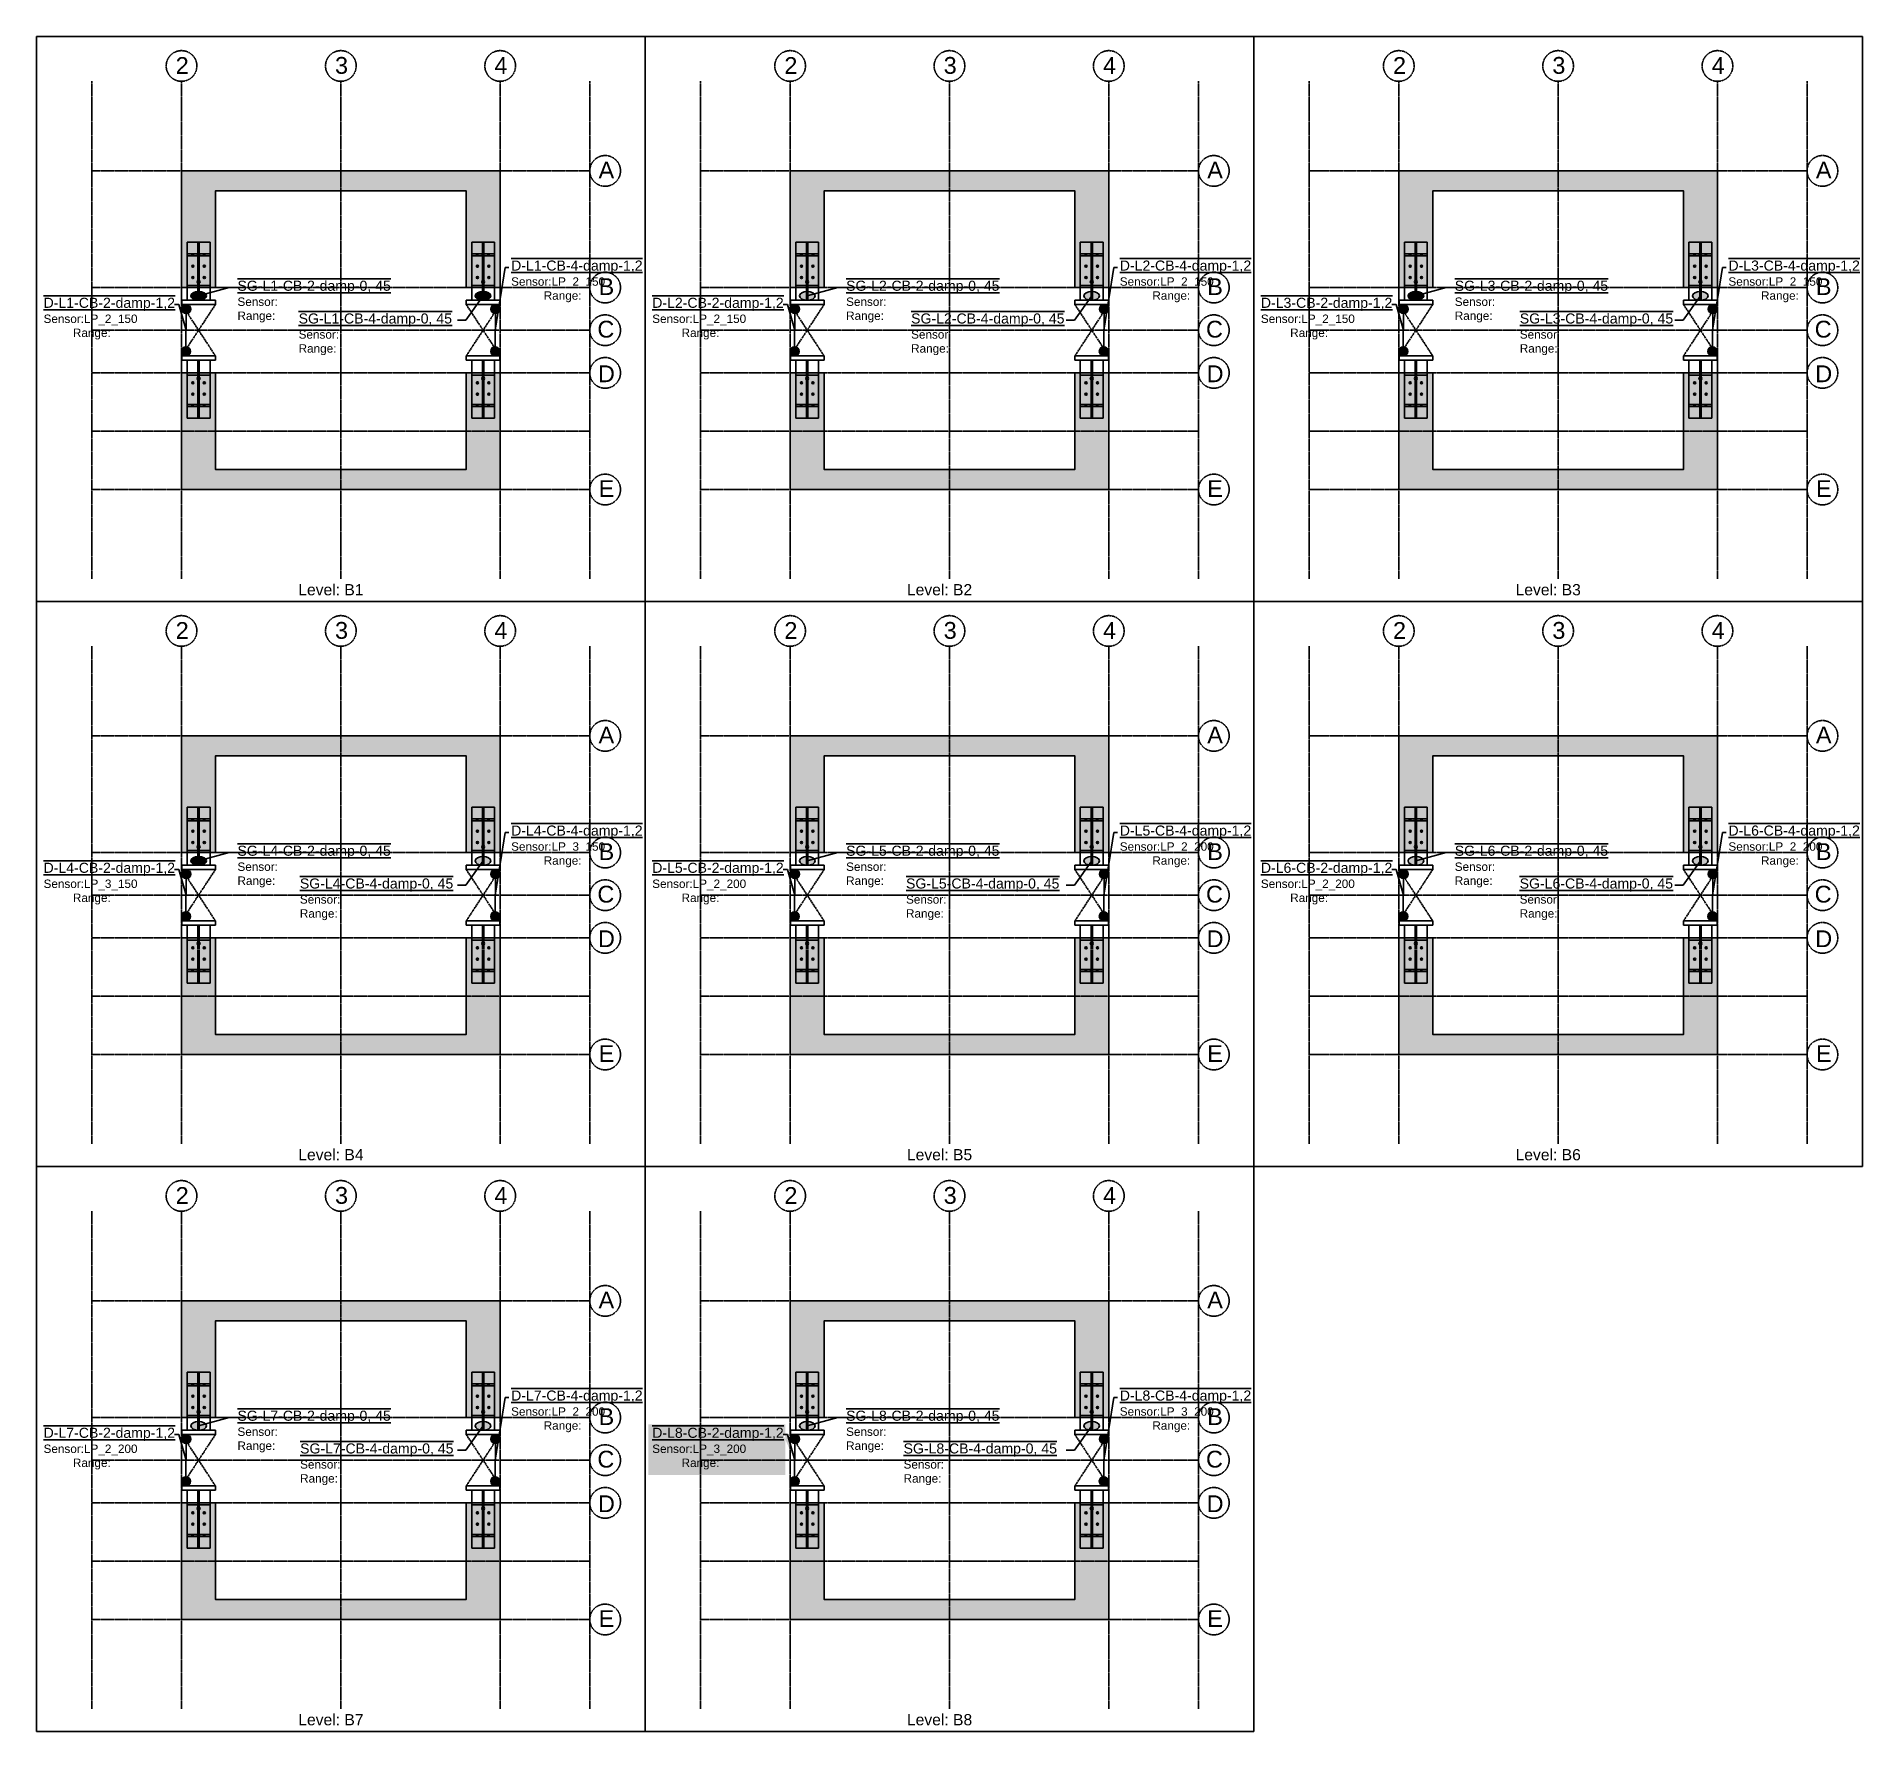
# Model space of a CAD drawing. Header units: millimetres. Extents: x -79526 to 153901, y -45620 to 21119.
# Drawn here: x -2444 to 5706, y -11226 to -3659 of the extents above; entities that cross this region are included whole.
import ezdxf
from ezdxf import colors
from ezdxf.entities.mleader import LeaderData, LeaderLine
from ezdxf.math import Vec2, Vec3

# ---------------------------------------------------------------- set-up
doc = ezdxf.new("R2010")
doc.units = ezdxf.units.MM
doc.header["$MEASUREMENT"] = 0
doc.linetypes.add('ACAD_ISO02W100', pattern=[15, 12, -3])
doc.linetypes.add('CENTER', pattern=[50.8, 31.75, -6.35, 6.35, -6.35])
for name, color, linetype in [('greygrid', 252, 'CENTER'), ('notation', 6, 'Continuous'), ('Note', 7, 'Continuous'), ('Plot', 254, 'Continuous')]:
    doc.layers.add(name, color=color, linetype=linetype)
doc.styles.get("Standard").update_dxf_attribs({"font": 'arial.ttf'})
pattern_1 = [(45, (-198593.8763, 859812.5648), (-2.24506403, 2.24506403), [])]
pattern_2 = [(45, (-198644.6763, 859812.5648), (-2.24506403, 2.24506403), [])]
pattern_3 = [(45, (-198593.8763, 859863.3648), (-2.24506403, 2.24506403), [])]
pattern_4 = [(45, (-198644.6763, 859863.3648), (-2.24506403, 2.24506403), [])]
pattern_5 = [(45, (-198593.8763, 859914.1648), (-2.24506403, 2.24506403), [])]
pattern_6 = [(45, (-198644.6763, 859914.1648), (-2.24506403, 2.24506403), [])]
pattern_7 = [(45, (-394920.7853, -197643.227), (-2.24506403, 2.24506403), [])]
pattern_8 = [(45, (-394920.7853, -197763.877), (-2.24506403, 2.24506403), [])]
pattern_9 = [(45, (-197323.8763, 859812.5648), (-2.24506403, 2.24506403), [])]
pattern_10 = [(45, (-197374.6763, 859812.5648), (-2.24506403, 2.24506403), [])]
pattern_11 = [(45, (-197323.8763, 859863.3648), (-2.24506403, 2.24506403), [])]
pattern_12 = [(45, (-197374.6763, 859863.3648), (-2.24506403, 2.24506403), [])]
pattern_13 = [(45, (-197323.8763, 859914.1648), (-2.24506403, 2.24506403), [])]
pattern_14 = [(45, (-197374.6763, 859914.1648), (-2.24506403, 2.24506403), [])]
pattern_15 = [(45, (-393650.7853, -197643.227), (-2.24506403, 2.24506403), [])]
pattern_16 = [(45, (-393650.7853, -197763.877), (-2.24506403, 2.24506403), [])]
pattern_17 = [(45, (-15575.61843, -25343.26255), (-0.08838834765, 0.08838834765), [])]
pattern_18 = [(45, (-195877.0656, 859812.5648), (-2.24506403, 2.24506403), [])]
pattern_19 = [(45, (-195927.8656, 859812.5648), (-2.24506403, 2.24506403), [])]
pattern_20 = [(45, (-195877.0656, 859863.3648), (-2.24506403, 2.24506403), [])]
pattern_21 = [(45, (-195927.8656, 859863.3648), (-2.24506403, 2.24506403), [])]
pattern_22 = [(45, (-195877.0656, 859914.1648), (-2.24506403, 2.24506403), [])]
pattern_23 = [(45, (-195927.8656, 859914.1648), (-2.24506403, 2.24506403), [])]
pattern_24 = [(45, (-392203.9746, -197643.227), (-2.24506403, 2.24506403), [])]
pattern_25 = [(45, (-392203.9746, -197763.877), (-2.24506403, 2.24506403), [])]
pattern_26 = [(45, (-194607.0656, 859812.5648), (-2.24506403, 2.24506403), [])]
pattern_27 = [(45, (-194657.8656, 859812.5648), (-2.24506403, 2.24506403), [])]
pattern_28 = [(45, (-194607.0656, 859863.3648), (-2.24506403, 2.24506403), [])]
pattern_29 = [(45, (-194657.8656, 859863.3648), (-2.24506403, 2.24506403), [])]
pattern_30 = [(45, (-194607.0656, 859914.1648), (-2.24506403, 2.24506403), [])]
pattern_31 = [(45, (-194657.8656, 859914.1648), (-2.24506403, 2.24506403), [])]
pattern_32 = [(45, (-390933.9746, -197643.227), (-2.24506403, 2.24506403), [])]
pattern_33 = [(45, (-390933.9746, -197763.877), (-2.24506403, 2.24506403), [])]
pattern_34 = [(45, (-12858.80775, -25343.26255), (-0.08838834765, 0.08838834765), [])]
pattern_35 = [(45, (-193160.255, 859812.5648), (-2.24506403, 2.24506403), [])]
pattern_36 = [(45, (-193211.055, 859812.5648), (-2.24506403, 2.24506403), [])]
pattern_37 = [(45, (-193160.255, 859863.3648), (-2.24506403, 2.24506403), [])]
pattern_38 = [(45, (-193211.055, 859863.3648), (-2.24506403, 2.24506403), [])]
pattern_39 = [(45, (-193160.255, 859914.1648), (-2.24506403, 2.24506403), [])]
pattern_40 = [(45, (-193211.055, 859914.1648), (-2.24506403, 2.24506403), [])]
pattern_41 = [(45, (-389487.164, -197643.227), (-2.24506403, 2.24506403), [])]
pattern_42 = [(45, (-389487.164, -197763.877), (-2.24506403, 2.24506403), [])]
pattern_43 = [(45, (-191890.255, 859812.5648), (-2.24506403, 2.24506403), [])]
pattern_44 = [(45, (-191941.055, 859812.5648), (-2.24506403, 2.24506403), [])]
pattern_45 = [(45, (-191890.255, 859863.3648), (-2.24506403, 2.24506403), [])]
pattern_46 = [(45, (-191941.055, 859863.3648), (-2.24506403, 2.24506403), [])]
pattern_47 = [(45, (-191890.255, 859914.1648), (-2.24506403, 2.24506403), [])]
pattern_48 = [(45, (-191941.055, 859914.1648), (-2.24506403, 2.24506403), [])]
pattern_49 = [(45, (-388217.164, -197643.227), (-2.24506403, 2.24506403), [])]
pattern_50 = [(45, (-388217.164, -197763.877), (-2.24506403, 2.24506403), [])]
pattern_51 = [(45, (-10141.99707, -25343.26255), (-0.08838834765, 0.08838834765), [])]
pattern_52 = [(45, (-198593.8763, 857290.1948), (-2.24506403, 2.24506403), [])]
pattern_53 = [(45, (-198644.6763, 857290.1948), (-2.24506403, 2.24506403), [])]
pattern_54 = [(45, (-198593.8763, 857340.9948), (-2.24506403, 2.24506403), [])]
pattern_55 = [(45, (-198644.6763, 857340.9948), (-2.24506403, 2.24506403), [])]
pattern_56 = [(45, (-198593.8763, 857391.7948), (-2.24506403, 2.24506403), [])]
pattern_57 = [(45, (-198644.6763, 857391.7948), (-2.24506403, 2.24506403), [])]
pattern_58 = [(45, (-394920.7853, -200165.597), (-2.24506403, 2.24506403), [])]
pattern_59 = [(45, (-394920.7853, -200286.247), (-2.24506403, 2.24506403), [])]
pattern_60 = [(45, (-197323.8763, 857290.1948), (-2.24506403, 2.24506403), [])]
pattern_61 = [(45, (-197374.6763, 857290.1948), (-2.24506403, 2.24506403), [])]
pattern_62 = [(45, (-197323.8763, 857340.9948), (-2.24506403, 2.24506403), [])]
pattern_63 = [(45, (-197374.6763, 857340.9948), (-2.24506403, 2.24506403), [])]
pattern_64 = [(45, (-197323.8763, 857391.7948), (-2.24506403, 2.24506403), [])]
pattern_65 = [(45, (-197374.6763, 857391.7948), (-2.24506403, 2.24506403), [])]
pattern_66 = [(45, (-393650.7853, -200165.597), (-2.24506403, 2.24506403), [])]
pattern_67 = [(45, (-393650.7853, -200286.247), (-2.24506403, 2.24506403), [])]
pattern_68 = [(45, (-15575.61843, -27865.63258), (-0.08838834765, 0.08838834765), [])]
pattern_69 = [(45, (-195877.0656, 857290.1948), (-2.24506403, 2.24506403), [])]
pattern_70 = [(45, (-195927.8656, 857290.1948), (-2.24506403, 2.24506403), [])]
pattern_71 = [(45, (-195877.0656, 857340.9948), (-2.24506403, 2.24506403), [])]
pattern_72 = [(45, (-195927.8656, 857340.9948), (-2.24506403, 2.24506403), [])]
pattern_73 = [(45, (-195877.0656, 857391.7948), (-2.24506403, 2.24506403), [])]
pattern_74 = [(45, (-195927.8656, 857391.7948), (-2.24506403, 2.24506403), [])]
pattern_75 = [(45, (-392203.9746, -200165.597), (-2.24506403, 2.24506403), [])]
pattern_76 = [(45, (-392203.9746, -200286.247), (-2.24506403, 2.24506403), [])]
pattern_77 = [(45, (-194607.0656, 857290.1948), (-2.24506403, 2.24506403), [])]
pattern_78 = [(45, (-194657.8656, 857290.1948), (-2.24506403, 2.24506403), [])]
pattern_79 = [(45, (-194607.0656, 857340.9948), (-2.24506403, 2.24506403), [])]
pattern_80 = [(45, (-194657.8656, 857340.9948), (-2.24506403, 2.24506403), [])]
pattern_81 = [(45, (-194607.0656, 857391.7948), (-2.24506403, 2.24506403), [])]
pattern_82 = [(45, (-194657.8656, 857391.7948), (-2.24506403, 2.24506403), [])]
pattern_83 = [(45, (-390933.9746, -200165.597), (-2.24506403, 2.24506403), [])]
pattern_84 = [(45, (-390933.9746, -200286.247), (-2.24506403, 2.24506403), [])]
pattern_85 = [(45, (-12858.80775, -27865.63258), (-0.08838834765, 0.08838834765), [])]
pattern_86 = [(45, (-193160.255, 857290.1948), (-2.24506403, 2.24506403), [])]
pattern_87 = [(45, (-193211.055, 857290.1948), (-2.24506403, 2.24506403), [])]
pattern_88 = [(45, (-193160.255, 857340.9948), (-2.24506403, 2.24506403), [])]
pattern_89 = [(45, (-193211.055, 857340.9948), (-2.24506403, 2.24506403), [])]
pattern_90 = [(45, (-193160.255, 857391.7948), (-2.24506403, 2.24506403), [])]
pattern_91 = [(45, (-193211.055, 857391.7948), (-2.24506403, 2.24506403), [])]
pattern_92 = [(45, (-389487.164, -200165.597), (-2.24506403, 2.24506403), [])]
pattern_93 = [(45, (-389487.164, -200286.247), (-2.24506403, 2.24506403), [])]
pattern_94 = [(45, (-191890.255, 857290.1948), (-2.24506403, 2.24506403), [])]
pattern_95 = [(45, (-191941.055, 857290.1948), (-2.24506403, 2.24506403), [])]
pattern_96 = [(45, (-191890.255, 857340.9948), (-2.24506403, 2.24506403), [])]
pattern_97 = [(45, (-191941.055, 857340.9948), (-2.24506403, 2.24506403), [])]
pattern_98 = [(45, (-191890.255, 857391.7948), (-2.24506403, 2.24506403), [])]
pattern_99 = [(45, (-191941.055, 857391.7948), (-2.24506403, 2.24506403), [])]
pattern_100 = [(45, (-388217.164, -200165.597), (-2.24506403, 2.24506403), [])]
pattern_101 = [(45, (-388217.164, -200286.247), (-2.24506403, 2.24506403), [])]
pattern_102 = [(45, (-10141.99707, -27865.63258), (-0.08838834765, 0.08838834765), [])]
pattern_103 = [(45, (-198593.8763, 854767.8248), (-2.24506403, 2.24506403), [])]
pattern_104 = [(45, (-198644.6763, 854767.8248), (-2.24506403, 2.24506403), [])]
pattern_105 = [(45, (-198593.8763, 854818.6248), (-2.24506403, 2.24506403), [])]
pattern_106 = [(45, (-198644.6763, 854818.6248), (-2.24506403, 2.24506403), [])]
pattern_107 = [(45, (-198593.8763, 854869.4248), (-2.24506403, 2.24506403), [])]
pattern_108 = [(45, (-198644.6763, 854869.4248), (-2.24506403, 2.24506403), [])]
pattern_109 = [(45, (-394920.7853, -202687.967), (-2.24506403, 2.24506403), [])]
pattern_110 = [(45, (-394920.7853, -202808.617), (-2.24506403, 2.24506403), [])]
pattern_111 = [(45, (-197323.8763, 854767.8248), (-2.24506403, 2.24506403), [])]
pattern_112 = [(45, (-197374.6763, 854767.8248), (-2.24506403, 2.24506403), [])]
pattern_113 = [(45, (-197323.8763, 854818.6248), (-2.24506403, 2.24506403), [])]
pattern_114 = [(45, (-197374.6763, 854818.6248), (-2.24506403, 2.24506403), [])]
pattern_115 = [(45, (-197323.8763, 854869.4248), (-2.24506403, 2.24506403), [])]
pattern_116 = [(45, (-197374.6763, 854869.4248), (-2.24506403, 2.24506403), [])]
pattern_117 = [(45, (-393650.7853, -202687.967), (-2.24506403, 2.24506403), [])]
pattern_118 = [(45, (-393650.7853, -202808.617), (-2.24506403, 2.24506403), [])]
pattern_119 = [(45, (-15575.61843, -30388.00262), (-0.08838834765, 0.08838834765), [])]
pattern_120 = [(45, (-195877.0656, 854767.8248), (-2.24506403, 2.24506403), [])]
pattern_121 = [(45, (-195927.8656, 854767.8248), (-2.24506403, 2.24506403), [])]
pattern_122 = [(45, (-195877.0656, 854818.6248), (-2.24506403, 2.24506403), [])]
pattern_123 = [(45, (-195927.8656, 854818.6248), (-2.24506403, 2.24506403), [])]
pattern_124 = [(45, (-195877.0656, 854869.4248), (-2.24506403, 2.24506403), [])]
pattern_125 = [(45, (-195927.8656, 854869.4248), (-2.24506403, 2.24506403), [])]
pattern_126 = [(45, (-392203.9746, -202687.967), (-2.24506403, 2.24506403), [])]
pattern_127 = [(45, (-392203.9746, -202808.617), (-2.24506403, 2.24506403), [])]
pattern_128 = [(45, (-194607.0656, 854767.8248), (-2.24506403, 2.24506403), [])]
pattern_129 = [(45, (-194657.8656, 854767.8248), (-2.24506403, 2.24506403), [])]
pattern_130 = [(45, (-194607.0656, 854818.6248), (-2.24506403, 2.24506403), [])]
pattern_131 = [(45, (-194657.8656, 854818.6248), (-2.24506403, 2.24506403), [])]
pattern_132 = [(45, (-194607.0656, 854869.4248), (-2.24506403, 2.24506403), [])]
pattern_133 = [(45, (-194657.8656, 854869.4248), (-2.24506403, 2.24506403), [])]
pattern_134 = [(45, (-390933.9746, -202687.967), (-2.24506403, 2.24506403), [])]
pattern_135 = [(45, (-390933.9746, -202808.617), (-2.24506403, 2.24506403), [])]
pattern_136 = [(45, (-12858.80775, -30388.00262), (-0.08838834765, 0.08838834765), [])]

msp = doc.modelspace()

# ---------------------------------------------------------------- texts
at = {"layer": 'greygrid', "color": 251, "lineweight": -2, "ltscale": 0.2, "true_color": 0x525252, "char_height": 75, "attachment_point": 5}
for s, insert in [('3', (-1082.6, -3788.1)), ('3', (1634.2, -3788.1)), ('3', (4351, -3788.1)), ('2', (-1793.8, -3788.1)), ('4', (-371.4, -3788.1)), ('2', (923, -3788.1)), ('4', (2345.4, -3788.1)), ('2', (3639.8, -3788.1)), ('4', (5062.2, -3788.1)), ('A', (99.5, -4254.6)), ('A', (2816.4, -4254.6)), ('A', (5533.2, -4254.6)), ('B', (99.6, -4775.3)), ('B', (2816.4, -4775.3)), ('B', (5533.2, -4775.3)), ('C', (97, -4965.8)), ('C', (2813.8, -4965.8)), ('C', (5530.7, -4965.8)), ('D', (99.6, -5164.3)), ('D', (2816.4, -5164.3)), ('D', (5533.2, -5164.3)), ('E', (99.6, -5677)), ('E', (2816.4, -5677)), ('E', (5533.3, -5677)), ('2', (-1793.8, -6310.5)), ('3', (-1082.6, -6310.5)), ('4', (-371.4, -6310.5)), ('2', (923, -6310.5)), ('3', (1634.2, -6310.5)), ('4', (2345.4, -6310.5)), ('2', (3639.8, -6310.5)), ('3', (4351, -6310.5)), ('4', (5062.2, -6310.5)), ('A', (99.5, -6776.9)), ('A', (2816.4, -6776.9)), ('A', (5533.2, -6776.9)), ('B', (99.6, -7297.6)), ('B', (2816.4, -7297.6)), ('B', (5533.2, -7297.6)), ('C', (97, -7488.1)), ('C', (2813.8, -7488.1)), ('C', (5530.7, -7488.1)), ('D', (99.6, -7686.6)), ('D', (2816.4, -7686.6)), ('D', (5533.2, -7686.6)), ('E', (99.6, -8199.3)), ('E', (2816.4, -8199.3)), ('E', (5533.3, -8199.3)), ('2', (-1793.8, -8832.9)), ('3', (-1082.6, -8832.9)), ('4', (-371.4, -8832.9)), ('2', (923, -8832.9)), ('3', (1634.2, -8832.9)), ('4', (2345.4, -8832.9)), ('A', (99.5, -9299.3)), ('A', (2816.4, -9299.3)), ('B', (99.6, -9820)), ('B', (2816.4, -9820)), ('C', (97, -10010.5)), ('C', (2813.8, -10010.5)), ('D', (99.6, -10209)), ('D', (2816.4, -10209)), ('E', (99.6, -10721.7)), ('E', (2816.4, -10721.7))]:
    msp.add_mtext_dynamic_manual_height_columns(s, width=22.5, gutter_width=50, heights=[0], dxfattribs=dict(at, insert=insert))
at = {"layer": 'greygrid', "lineweight": -2, "ltscale": 0.2, "char_height": 50, "attachment_point": 5}
for s, insert in [('Level: B1', (-1130.1, -6128.6)), ('Level: B2', (1586.7, -6128.6)), ('Level: B3', (4303.5, -6128.6)), ('Level: B4', (-1130.1, -8651)), ('Level: B5', (1586.7, -8651)), ('Level: B6', (4303.5, -8651)), ('Level: B7', (-1130.1, -11173.4)), ('Level: B8', (1586.7, -11173.4))]:
    msp.add_mtext_dynamic_manual_height_columns(s, width=676.289, gutter_width=50, heights=[0], dxfattribs=dict(at, insert=insert))

# ---------------------------------------------------------------- hatches: boundary and pattern name
h = msp.add_hatch(color=1)
h.dxf.hatch_style = 1
edge = h.paths.add_edge_path()
edge.add_ellipse((996, -4816.4), major_axis=(35, 0), ratio=0.571429, start_angle=274.9171, end_angle=385.56714)
edge.add_line((1027.6, -4807.8), (999, -4815.6))
edge.add_line((999, -4815.6), (999, -4836.4))
edge = h.paths.add_edge_path()
edge.add_ellipse((996, -4816.4), major_axis=(35, 0), ratio=0.571429, start_angle=25.56714, end_angle=85.0829)
edge.add_line((999, -4796.5), (999, -4815.6))
edge.add_line((999, -4815.6), (1027.6, -4807.8))
edge = h.paths.add_edge_path()
edge.add_ellipse((996, -4816.4), major_axis=(35, 0), ratio=0.571429, start_angle=85.0829, end_angle=94.9171)
edge.add_line((993, -4796.5), (993, -4836.4))
edge.add_ellipse((996, -4816.4), major_axis=(35, 0), ratio=0.571429, start_angle=265.0829, end_angle=270)
edge.add_ellipse((996, -4816.4), major_axis=(35, 0), ratio=0.571429, start_angle=270, end_angle=274.9171)
edge.add_line((999, -4836.4), (999, -4796.5))
edge = h.paths.add_edge_path()
edge.add_ellipse((996, -4816.4), major_axis=(35, 0), ratio=0.571429, start_angle=94.9171, end_angle=265.0829)
edge.add_line((993, -4836.4), (993, -4796.5))
edge = h.paths.add_edge_path()
edge.add_ellipse((2266, -4816.4), major_axis=(35, 0), ratio=0.571429, start_angle=274.9171, end_angle=445.0829)
edge.add_line((2269, -4796.5), (2269, -4836.4))
edge = h.paths.add_edge_path()
edge.add_ellipse((2266, -4816.4), major_axis=(35, 0), ratio=0.571429, start_angle=94.9171, end_angle=248.14265)
edge.add_line((2253, -4835), (2263, -4820.7))
edge.add_line((2263, -4820.7), (2263, -4796.5))
edge = h.paths.add_edge_path()
edge.add_ellipse((2266, -4816.4), major_axis=(35, 0), ratio=0.571429, start_angle=85.0829, end_angle=94.9171)
edge.add_line((2263, -4796.5), (2263, -4836.4))
edge.add_ellipse((2266, -4816.4), major_axis=(35, 0), ratio=0.571429, start_angle=265.0829, end_angle=270)
edge.add_ellipse((2266, -4816.4), major_axis=(35, 0), ratio=0.571429, start_angle=270, end_angle=274.9171)
edge.add_line((2269, -4836.4), (2269, -4796.5))
edge = h.paths.add_edge_path()
edge.add_line((2263, -4820.7), (2253, -4835))
edge.add_ellipse((2266, -4816.4), major_axis=(35, 0), ratio=0.571429, start_angle=248.14265, end_angle=265.0829)
edge.add_line((2263, -4836.4), (2263, -4820.7))
h.paths.add_polyline_path([(3003.5, -5035.6), (3615.4, -5035.6), (3615.4, -4809.5), (3003.5, -4809.5)], flags=9)
h.paths.add_polyline_path([(5478.5, -4853.7), (5585.9, -4853.7), (5585.9, -4699.2), (5478.5, -4699.2)], flags=9)
h.paths.add_polyline_path([(4144.4, -6180.6), (4460.7, -6180.6), (4460.7, -6077.5), (4144.4, -6077.5)], flags=9)
h.paths.add_polyline_path([(5475.4, -5242.7), (5588.6, -5242.7), (5588.6, -5088.2), (5475.4, -5088.2)], flags=9)
h.paths.add_polyline_path([(5473.5, -5044.2), (5586.7, -5044.2), (5586.7, -4889.7), (5473.5, -4889.7)], flags=9)
h.paths.add_polyline_path([(5016.2, -3866.6), (5111.9, -3866.6), (5111.9, -3712), (5016.2, -3712)], flags=9)
h.paths.add_polyline_path([(4303.3, -3866.1), (4399, -3866.1), (4399, -3711.5), (4303.3, -3711.5)], flags=9)
h.paths.add_polyline_path([(3593.1, -3866.7), (3688.9, -3866.7), (3688.9, -3712.2), (3593.1, -3712.2)], flags=9)
h.paths.add_polyline_path([(5478.2, -5755.4), (5585.6, -5755.4), (5585.6, -5600.9), (5478.2, -5600.9)], flags=9)
h.paths.add_polyline_path([(5479.2, -4333), (5586.9, -4333), (5586.9, -4178.5), (5479.2, -4178.5)], flags=9)
at = {"true_color": 0x939598}
h = msp.add_hatch(dxfattribs=at)
h.set_pattern_fill('ANSI31', color=252)
h.set_pattern_definition(pattern_17)
h.paths.add_polyline_path([(-1644.6, -4779.3), (-1644.6, -4347.5), (-527, -4347.5), (-527, -4779.3), (-374.6, -4779.3), (-374.6, -4258.6), (-1797, -4258.6), (-1797, -4779.3)])
h = msp.add_hatch(dxfattribs=at)
h.set_pattern_fill('ANSI31', color=252)
h.set_pattern_definition(pattern_34)
h.paths.add_polyline_path([(1072.2, -4779.3), (1072.2, -4347.5), (2189.8, -4347.5), (2189.8, -4779.3), (2342.2, -4779.3), (2342.2, -4258.6), (919.8, -4258.6), (919.8, -4779.3)])
h = msp.add_hatch(dxfattribs=at)
h.set_pattern_fill('ANSI31', color=252)
h.set_pattern_definition(pattern_51)
h.paths.add_polyline_path([(3789, -4779.3), (3789, -4347.5), (4906.6, -4347.5), (4906.6, -4779.3), (5059, -4779.3), (5059, -4258.6), (3636.6, -4258.6), (3636.6, -4779.3)])
h = msp.add_hatch(color=1)
h.dxf.hatch_style = 1
edge = h.paths.add_edge_path()
edge.add_ellipse((-1720.8, -4816.4), major_axis=(35, 0), ratio=0.571429, start_angle=94.9171, end_angle=265.0829)
edge.add_line((-1723.8, -4836.4), (-1723.8, -4796.5))
edge = h.paths.add_edge_path()
edge.add_ellipse((-1720.8, -4816.4), major_axis=(35, 0), ratio=0.571429, start_angle=274.9171, end_angle=385.56714)
edge.add_line((-1689.2, -4807.8), (-1717.8, -4815.6))
edge.add_line((-1717.8, -4815.6), (-1717.8, -4836.4))
edge = h.paths.add_edge_path()
edge.add_ellipse((-1720.8, -4816.4), major_axis=(35, 0), ratio=0.571429, start_angle=25.56714, end_angle=85.0829)
edge.add_line((-1717.8, -4796.5), (-1717.8, -4815.6))
edge.add_line((-1717.8, -4815.6), (-1689.2, -4807.8))
edge = h.paths.add_edge_path()
edge.add_ellipse((-1720.8, -4816.4), major_axis=(35, 0), ratio=0.571429, start_angle=85.0829, end_angle=94.9171)
edge.add_line((-1723.8, -4796.5), (-1723.8, -4836.4))
edge.add_ellipse((-1720.8, -4816.4), major_axis=(35, 0), ratio=0.571429, start_angle=265.0829, end_angle=270)
edge.add_ellipse((-1720.8, -4816.4), major_axis=(35, 0), ratio=0.571429, start_angle=270, end_angle=274.9171)
edge.add_line((-1717.8, -4836.4), (-1717.8, -4796.5))
h = msp.add_hatch(color=1)
h.dxf.hatch_style = 1
edge = h.paths.add_edge_path()
edge.add_line((-1723.8, -4836.4), (-1723.8, -4796.5))
edge = h.paths.add_edge_path()
edge.add_line((-1689.2, -4807.8), (-1717.8, -4815.6))
edge.add_line((-1717.8, -4815.6), (-1717.8, -4836.4))
h = msp.add_hatch(color=1)
h.dxf.hatch_style = 1
edge = h.paths.add_edge_path()
edge.add_ellipse((-450.8, -4816.4), major_axis=(35, 0), ratio=0.571429, start_angle=274.9171, end_angle=445.0829)
edge.add_line((-447.8, -4796.5), (-447.8, -4836.4))
edge = h.paths.add_edge_path()
edge.add_ellipse((-450.8, -4816.4), major_axis=(35, 0), ratio=0.571429, start_angle=94.9171, end_angle=248.14265)
edge.add_line((-463.8, -4835), (-453.8, -4820.7))
edge.add_line((-453.8, -4820.7), (-453.8, -4796.5))
edge = h.paths.add_edge_path()
edge.add_ellipse((-450.8, -4816.4), major_axis=(35, 0), ratio=0.571429, start_angle=85.0829, end_angle=94.9171)
edge.add_line((-453.8, -4796.5), (-453.8, -4836.4))
edge.add_ellipse((-450.8, -4816.4), major_axis=(35, 0), ratio=0.571429, start_angle=265.0829, end_angle=270)
edge.add_ellipse((-450.8, -4816.4), major_axis=(35, 0), ratio=0.571429, start_angle=270, end_angle=274.9171)
edge.add_line((-447.8, -4836.4), (-447.8, -4796.5))
edge = h.paths.add_edge_path()
edge.add_line((-453.8, -4820.7), (-463.8, -4835))
edge.add_ellipse((-450.8, -4816.4), major_axis=(35, 0), ratio=0.571429, start_angle=248.14265, end_angle=265.0829)
edge.add_line((-453.8, -4836.4), (-453.8, -4820.7))
h = msp.add_hatch(color=1)
h.dxf.hatch_style = 1
edge = h.paths.add_edge_path()
edge.add_ellipse((4982.8, -4816.4), major_axis=(35, 0), ratio=0.571429, start_angle=94.9171, end_angle=248.14265)
edge.add_line((4969.8, -4835), (4979.8, -4820.7))
edge.add_line((4979.8, -4820.7), (4979.8, -4796.5))
edge = h.paths.add_edge_path()
edge.add_ellipse((4982.8, -4816.4), major_axis=(35, 0), ratio=0.571429, start_angle=274.9171, end_angle=445.0829)
edge.add_line((4985.8, -4796.5), (4985.8, -4836.4))
edge = h.paths.add_edge_path()
edge.add_ellipse((4982.8, -4816.4), major_axis=(35, 0), ratio=0.571429, start_angle=85.0829, end_angle=94.9171)
edge.add_line((4979.8, -4796.5), (4979.8, -4836.4))
edge.add_ellipse((4982.8, -4816.4), major_axis=(35, 0), ratio=0.571429, start_angle=265.0829, end_angle=270)
edge.add_ellipse((4982.8, -4816.4), major_axis=(35, 0), ratio=0.571429, start_angle=270, end_angle=274.9171)
edge.add_line((4985.8, -4836.4), (4985.8, -4796.5))
edge = h.paths.add_edge_path()
edge.add_line((4979.8, -4820.7), (4969.8, -4835))
edge.add_ellipse((4982.8, -4816.4), major_axis=(35, 0), ratio=0.571429, start_angle=248.14265, end_angle=265.0829)
edge.add_line((4979.8, -4836.4), (4979.8, -4820.7))
edge = h.paths.add_edge_path()
edge.add_ellipse((4982.8, -7338.8), major_axis=(35, 0), ratio=0.571429, start_angle=274.9171, end_angle=445.0829)
edge.add_line((4985.8, -7318.9), (4985.8, -7358.7))
edge = h.paths.add_edge_path()
edge.add_ellipse((4982.8, -7338.8), major_axis=(35, 0), ratio=0.571429, start_angle=85.0829, end_angle=94.9171)
edge.add_line((4979.8, -7318.9), (4979.8, -7358.7))
edge.add_ellipse((4982.8, -7338.8), major_axis=(35, 0), ratio=0.571429, start_angle=265.0829, end_angle=270)
edge.add_ellipse((4982.8, -7338.8), major_axis=(35, 0), ratio=0.571429, start_angle=270, end_angle=274.9171)
edge.add_line((4985.8, -7358.7), (4985.8, -7318.9))
edge = h.paths.add_edge_path()
edge.add_ellipse((4982.8, -7338.8), major_axis=(35, 0), ratio=0.571429, start_angle=94.9171, end_angle=248.14265)
edge.add_line((4969.8, -7357.4), (4979.8, -7343.1))
edge.add_line((4979.8, -7343.1), (4979.8, -7318.9))
edge = h.paths.add_edge_path()
edge.add_line((4979.8, -7343.1), (4969.8, -7357.4))
edge.add_ellipse((4982.8, -7338.8), major_axis=(35, 0), ratio=0.571429, start_angle=248.14265, end_angle=265.0829)
edge.add_line((4979.8, -7358.7), (4979.8, -7343.1))
edge = h.paths.add_edge_path()
edge.add_ellipse((3712.8, -7338.8), major_axis=(35, 0), ratio=0.571429, start_angle=94.9171, end_angle=265.0829)
edge.add_line((3709.8, -7358.7), (3709.8, -7318.9))
edge = h.paths.add_edge_path()
edge.add_ellipse((3712.8, -7338.8), major_axis=(35, 0), ratio=0.571429, start_angle=25.56714, end_angle=85.0829)
edge.add_line((3715.8, -7318.9), (3715.8, -7338))
edge.add_line((3715.8, -7338), (3744.4, -7330.2))
edge = h.paths.add_edge_path()
edge.add_ellipse((3712.8, -7338.8), major_axis=(35, 0), ratio=0.571429, start_angle=274.9171, end_angle=385.56714)
edge.add_line((3744.4, -7330.2), (3715.8, -7338))
edge.add_line((3715.8, -7338), (3715.8, -7358.7))
edge = h.paths.add_edge_path()
edge.add_ellipse((3712.8, -7338.8), major_axis=(35, 0), ratio=0.571429, start_angle=85.0829, end_angle=94.9171)
edge.add_line((3709.8, -7318.9), (3709.8, -7358.7))
edge.add_ellipse((3712.8, -7338.8), major_axis=(35, 0), ratio=0.571429, start_angle=265.0829, end_angle=270)
edge.add_ellipse((3712.8, -7338.8), major_axis=(35, 0), ratio=0.571429, start_angle=270, end_angle=274.9171)
edge.add_line((3715.8, -7358.7), (3715.8, -7318.9))
h.paths.add_polyline_path([(2373.7, -7391.7), (2985.6, -7391.7), (2985.6, -7165.7), (2373.7, -7165.7)], flags=9)
h.paths.add_polyline_path([(1427.4, -8702.9), (1743.7, -8702.9), (1743.7, -8599.8), (1427.4, -8599.8)], flags=9)
h.paths.add_polyline_path([(2758.6, -7765.1), (2871.8, -7765.1), (2871.8, -7610.5), (2758.6, -7610.5)], flags=9)
h.paths.add_polyline_path([(2756.7, -7566.6), (2869.9, -7566.6), (2869.9, -7412), (2756.7, -7412)], flags=9)
h.paths.add_polyline_path([(2299.3, -6388.9), (2395.1, -6388.9), (2395.1, -6234.4), (2299.3, -6234.4)], flags=9)
h.paths.add_polyline_path([(1586.5, -6388.4), (1682.2, -6388.4), (1682.2, -6233.9), (1586.5, -6233.9)], flags=9)
h.paths.add_polyline_path([(876.3, -6389.1), (972.1, -6389.1), (972.1, -6234.5), (876.3, -6234.5)], flags=9)
h.paths.add_polyline_path([(2761.7, -7376.1), (2869.1, -7376.1), (2869.1, -7221.5), (2761.7, -7221.5)], flags=24)
h.paths.add_polyline_path([(2761.4, -8277.8), (2868.8, -8277.8), (2868.8, -8123.2), (2761.4, -8123.2)], flags=9)
h.paths.add_polyline_path([(2762.4, -6855.4), (2870.1, -6855.4), (2870.1, -6700.8), (2762.4, -6700.8)], flags=9)
h = msp.add_hatch(color=1)
h.dxf.hatch_style = 1
edge = h.paths.add_edge_path()
edge.add_ellipse((3712.8, -4816.4), major_axis=(35, 0), ratio=0.571429, start_angle=94.9171, end_angle=265.0829)
edge.add_line((3709.8, -4836.4), (3709.8, -4796.5))
edge = h.paths.add_edge_path()
edge.add_ellipse((3712.8, -4816.4), major_axis=(35, 0), ratio=0.571429, start_angle=85.0829, end_angle=94.9171)
edge.add_line((3709.8, -4796.5), (3709.8, -4836.4))
edge.add_ellipse((3712.8, -4816.4), major_axis=(35, 0), ratio=0.571429, start_angle=265.0829, end_angle=270)
edge.add_ellipse((3712.8, -4816.4), major_axis=(35, 0), ratio=0.571429, start_angle=270, end_angle=274.9171)
edge.add_line((3715.8, -4836.4), (3715.8, -4796.5))
edge = h.paths.add_edge_path()
edge.add_ellipse((3712.8, -4816.4), major_axis=(35, 0), ratio=0.571429, start_angle=25.56714, end_angle=85.0829)
edge.add_line((3715.8, -4796.5), (3715.8, -4815.6))
edge.add_line((3715.8, -4815.6), (3744.4, -4807.8))
edge = h.paths.add_edge_path()
edge.add_ellipse((3712.8, -4816.4), major_axis=(35, 0), ratio=0.571429, start_angle=274.9171, end_angle=385.56714)
edge.add_line((3744.4, -4807.8), (3715.8, -4815.6))
edge.add_line((3715.8, -4815.6), (3715.8, -4836.4))
h = msp.add_hatch()
h.set_pattern_fill('ANSI31', color=1)
h.set_pattern_definition([(45, (-15228.43628, -21406.16232), (-0.08838834765, 0.08838834765), [])])
edge = h.paths.add_edge_path()
edge.add_arc((-1775.8, -4875.5), 20, 0, 360)
edge = h.paths.add_edge_path()
edge.add_arc((-1777, -5064.1), 20, 0, 360)
h = msp.add_hatch()
h.set_pattern_fill('ANSI31', color=1)
h.set_pattern_definition([(45, (-13848.43628, -21406.16232), (-0.08838834765, 0.08838834765), [])])
edge = h.paths.add_edge_path()
edge.add_arc((-395.8, -4875.5), 20, 0, 360)
edge = h.paths.add_edge_path()
edge.add_arc((-397, -5064.1), 20, 0, 360)
h = msp.add_hatch()
h.set_pattern_fill('ANSI31', color=1)
h.set_pattern_definition([(45, (-12511.6256, -21406.16232), (-0.08838834765, 0.08838834765), [])])
edge = h.paths.add_edge_path()
edge.add_arc((941, -4875.5), 20, 0, 360)
edge = h.paths.add_edge_path()
edge.add_arc((939.8, -5064.1), 20, 0, 360)
h = msp.add_hatch()
h.set_pattern_fill('ANSI31', color=1)
h.set_pattern_definition([(45, (-11131.6256, -21406.16232), (-0.08838834765, 0.08838834765), [])])
edge = h.paths.add_edge_path()
edge.add_arc((2321, -4875.5), 20, 0, 360)
edge = h.paths.add_edge_path()
edge.add_arc((2319.8, -5064.1), 20, 0, 360)
h = msp.add_hatch()
h.set_pattern_fill('ANSI31', color=1)
h.set_pattern_definition([(45, (-9794.81492, -21406.16232), (-0.08838834765, 0.08838834765), [])])
edge = h.paths.add_edge_path()
edge.add_arc((3657.8, -4875.5), 20, 0, 360)
edge = h.paths.add_edge_path()
edge.add_arc((3656.6, -5064.1), 20, 0, 360)
h = msp.add_hatch()
h.set_pattern_fill('ANSI31', color=1)
h.set_pattern_definition([(45, (-8414.81492, -21406.16232), (-0.08838834765, 0.08838834765), [])])
edge = h.paths.add_edge_path()
edge.add_arc((5037.8, -4875.5), 20, 0, 360)
edge = h.paths.add_edge_path()
edge.add_arc((5036.6, -5064.1), 20, 0, 360)
h = msp.add_hatch(dxfattribs=at)
h.set_pattern_fill('ANSI31', color=252)
h.set_pattern_definition(pattern_17)
h.paths.add_polyline_path([(-1644.6, -5160.3), (-1644.6, -5592.1), (-527, -5592.1), (-527, -5160.3), (-374.6, -5160.3), (-374.6, -5681), (-1797, -5681), (-1797, -5160.3)])
h = msp.add_hatch(dxfattribs=at)
h.set_pattern_fill('ANSI31', color=252)
h.set_pattern_definition(pattern_34)
h.paths.add_polyline_path([(1072.2, -5160.3), (1072.2, -5592.1), (2189.8, -5592.1), (2189.8, -5160.3), (2342.2, -5160.3), (2342.2, -5681), (919.8, -5681), (919.8, -5160.3)])
h = msp.add_hatch(dxfattribs=at)
h.set_pattern_fill('ANSI31', color=252)
h.set_pattern_definition(pattern_51)
h.paths.add_polyline_path([(3789, -5160.3), (3789, -5592.1), (4906.6, -5592.1), (4906.6, -5160.3), (5059, -5160.3), (5059, -5681), (3636.6, -5681), (3636.6, -5160.3)])
h = msp.add_hatch(color=1)
h.dxf.hatch_style = 1
edge = h.paths.add_edge_path()
edge.add_ellipse((2266, -7338.8), major_axis=(35, 0), ratio=0.571429, start_angle=274.9171, end_angle=445.0829)
edge.add_line((2269, -7318.9), (2269, -7358.7))
edge = h.paths.add_edge_path()
edge.add_ellipse((2266, -7338.8), major_axis=(35, 0), ratio=0.571429, start_angle=85.0829, end_angle=94.9171)
edge.add_line((2263, -7318.9), (2263, -7358.7))
edge.add_ellipse((2266, -7338.8), major_axis=(35, 0), ratio=0.571429, start_angle=265.0829, end_angle=270)
edge.add_ellipse((2266, -7338.8), major_axis=(35, 0), ratio=0.571429, start_angle=270, end_angle=274.9171)
edge.add_line((2269, -7358.7), (2269, -7318.9))
edge = h.paths.add_edge_path()
edge.add_ellipse((2266, -7338.8), major_axis=(35, 0), ratio=0.571429, start_angle=94.9171, end_angle=248.14265)
edge.add_line((2253, -7357.4), (2263, -7343.1))
edge.add_line((2263, -7343.1), (2263, -7318.9))
edge = h.paths.add_edge_path()
edge.add_line((2263, -7343.1), (2253, -7357.4))
edge.add_ellipse((2266, -7338.8), major_axis=(35, 0), ratio=0.571429, start_angle=248.14265, end_angle=265.0829)
edge.add_line((2263, -7358.7), (2263, -7343.1))
edge = h.paths.add_edge_path()
edge.add_ellipse((996, -7338.8), major_axis=(35, 0), ratio=0.571429, start_angle=94.9171, end_angle=265.0829)
edge.add_line((993, -7358.7), (993, -7318.9))
edge = h.paths.add_edge_path()
edge.add_ellipse((996, -7338.8), major_axis=(35, 0), ratio=0.571429, start_angle=274.9171, end_angle=385.56714)
edge.add_line((1027.6, -7330.2), (999, -7338))
edge.add_line((999, -7338), (999, -7358.7))
edge = h.paths.add_edge_path()
edge.add_ellipse((996, -7338.8), major_axis=(35, 0), ratio=0.571429, start_angle=25.56714, end_angle=85.0829)
edge.add_line((999, -7318.9), (999, -7338))
edge.add_line((999, -7338), (1027.6, -7330.2))
edge = h.paths.add_edge_path()
edge.add_ellipse((996, -7338.8), major_axis=(35, 0), ratio=0.571429, start_angle=85.0829, end_angle=94.9171)
edge.add_line((993, -7318.9), (993, -7358.7))
edge.add_ellipse((996, -7338.8), major_axis=(35, 0), ratio=0.571429, start_angle=265.0829, end_angle=270)
edge.add_ellipse((996, -7338.8), major_axis=(35, 0), ratio=0.571429, start_angle=270, end_angle=274.9171)
edge.add_line((999, -7358.7), (999, -7318.9))
edge = h.paths.add_edge_path()
edge.add_ellipse((-450.8, -7338.8), major_axis=(35, 0), ratio=0.571429, start_angle=274.9171, end_angle=445.0829)
edge.add_line((-447.8, -7318.9), (-447.8, -7358.7))
edge = h.paths.add_edge_path()
edge.add_ellipse((-450.8, -7338.8), major_axis=(35, 0), ratio=0.571429, start_angle=85.0829, end_angle=94.9171)
edge.add_line((-453.8, -7318.9), (-453.8, -7358.7))
edge.add_ellipse((-450.8, -7338.8), major_axis=(35, 0), ratio=0.571429, start_angle=265.0829, end_angle=270)
edge.add_ellipse((-450.8, -7338.8), major_axis=(35, 0), ratio=0.571429, start_angle=270, end_angle=274.9171)
edge.add_line((-447.8, -7358.7), (-447.8, -7318.9))
edge = h.paths.add_edge_path()
edge.add_ellipse((-450.8, -7338.8), major_axis=(35, 0), ratio=0.571429, start_angle=94.9171, end_angle=248.14265)
edge.add_line((-463.8, -7357.4), (-453.8, -7343.1))
edge.add_line((-453.8, -7343.1), (-453.8, -7318.9))
edge = h.paths.add_edge_path()
edge.add_line((-453.8, -7343.1), (-463.8, -7357.4))
edge.add_ellipse((-450.8, -7338.8), major_axis=(35, 0), ratio=0.571429, start_angle=248.14265, end_angle=265.0829)
edge.add_line((-453.8, -7358.7), (-453.8, -7343.1))
h.paths.add_polyline_path([(-343.1, -7391.7), (268.8, -7391.7), (268.8, -7165.7), (-343.1, -7165.7)], flags=9)
h.paths.add_polyline_path([(-1148.1, -7627.9), (-531.4, -7627.9), (-531.4, -7401.9), (-1148.1, -7401.9)], flags=9)
h.paths.add_polyline_path([(-1289.1, -8702.9), (-972.9, -8702.9), (-972.9, -8599.9), (-1289.1, -8599.9)], flags=9)
h.paths.add_polyline_path([(41.8, -7765.1), (154.9, -7765.1), (154.9, -7610.5), (41.8, -7610.5)], flags=9)
h.paths.add_polyline_path([(39.9, -7566.6), (153.1, -7566.6), (153.1, -7412), (39.9, -7412)], flags=9)
h.paths.add_polyline_path([(-417.5, -6388.9), (-321.7, -6388.9), (-321.7, -6234.4), (-417.5, -6234.4)], flags=9)
h.paths.add_polyline_path([(-1130.4, -6388.4), (-1034.6, -6388.4), (-1034.6, -6233.9), (-1130.4, -6233.9)], flags=9)
h.paths.add_polyline_path([(-1840.5, -6389.1), (-1744.7, -6389.1), (-1744.7, -6234.5), (-1840.5, -6234.5)], flags=9)
h.paths.add_polyline_path([(44.9, -7376.1), (152.3, -7376.1), (152.3, -7221.5), (44.9, -7221.5)], flags=24)
h.paths.add_polyline_path([(44.6, -8277.8), (152, -8277.8), (152, -8123.2), (44.6, -8123.2)], flags=9)
h.paths.add_polyline_path([(45.6, -6855.4), (153.3, -6855.4), (153.3, -6700.8), (45.6, -6700.8)], flags=9)
h = msp.add_hatch(dxfattribs=at)
h.set_pattern_fill('ANSI31', color=252)
h.set_pattern_definition(pattern_68)
h.paths.add_polyline_path([(-1644.6, -7301.6), (-1644.6, -6869.8), (-527, -6869.8), (-527, -7301.6), (-374.6, -7301.6), (-374.6, -6780.9), (-1797, -6780.9), (-1797, -7301.6)])
h = msp.add_hatch(dxfattribs=at)
h.set_pattern_fill('ANSI31', color=252)
h.set_pattern_definition(pattern_85)
h.paths.add_polyline_path([(1072.2, -7301.6), (1072.2, -6869.8), (2189.8, -6869.8), (2189.8, -7301.6), (2342.2, -7301.6), (2342.2, -6780.9), (919.8, -6780.9), (919.8, -7301.6)])
h = msp.add_hatch(dxfattribs=at)
h.set_pattern_fill('ANSI31', color=252)
h.set_pattern_definition(pattern_102)
h.paths.add_polyline_path([(3789, -7301.6), (3789, -6869.8), (4906.6, -6869.8), (4906.6, -7301.6), (5059, -7301.6), (5059, -6780.9), (3636.6, -6780.9), (3636.6, -7301.6)])
h = msp.add_hatch(color=1)
h.dxf.hatch_style = 1
edge = h.paths.add_edge_path()
edge.add_ellipse((-1720.8, -7338.8), major_axis=(35, 0), ratio=0.571429, start_angle=94.9171, end_angle=265.0829)
edge.add_line((-1723.8, -7358.7), (-1723.8, -7318.9))
edge = h.paths.add_edge_path()
edge.add_line((-1717.8, -7338), (-1689.2, -7330.2))
edge.add_ellipse((-1720.8, -7338.8), major_axis=(35, 0), ratio=0.571429, start_angle=25.56714, end_angle=85.0829)
edge.add_line((-1717.8, -7318.9), (-1717.8, -7338))
edge = h.paths.add_edge_path()
edge.add_ellipse((-1720.8, -7338.8), major_axis=(35, 0), ratio=0.571429, start_angle=265.0829, end_angle=274.9171)
edge.add_line((-1717.8, -7358.7), (-1717.8, -7318.9))
edge.add_ellipse((-1720.8, -7338.8), major_axis=(35, 0), ratio=0.571429, start_angle=85.0829, end_angle=94.9171)
edge.add_line((-1723.8, -7318.9), (-1723.8, -7358.7))
edge = h.paths.add_edge_path()
edge.add_ellipse((-1720.8, -7338.8), major_axis=(35, 0), ratio=0.571429, start_angle=274.9171, end_angle=385.56714)
edge.add_line((-1689.2, -7330.2), (-1717.8, -7338))
edge.add_line((-1717.8, -7338), (-1717.8, -7358.7))
h = msp.add_hatch()
h.set_pattern_fill('ANSI31', color=1)
h.set_pattern_definition([(45, (-15228.43628, -23928.53236), (-0.08838834765, 0.08838834765), [])])
edge = h.paths.add_edge_path()
edge.add_arc((-1775.8, -7397.8), 20, 0, 360)
edge = h.paths.add_edge_path()
edge.add_arc((-1777, -7586.5), 20, 0, 360)
h = msp.add_hatch()
h.set_pattern_fill('ANSI31', color=1)
h.set_pattern_definition([(45, (-13848.43628, -23928.53236), (-0.08838834765, 0.08838834765), [])])
edge = h.paths.add_edge_path()
edge.add_arc((-395.8, -7397.8), 20, 0, 360)
edge = h.paths.add_edge_path()
edge.add_arc((-397, -7586.5), 20, 0, 360)
h = msp.add_hatch()
h.set_pattern_fill('ANSI31', color=1)
h.set_pattern_definition([(45, (-12511.6256, -23928.53236), (-0.08838834765, 0.08838834765), [])])
edge = h.paths.add_edge_path()
edge.add_arc((941, -7397.8), 20, 0, 360)
edge = h.paths.add_edge_path()
edge.add_arc((939.8, -7586.5), 20, 0, 360)
h = msp.add_hatch()
h.set_pattern_fill('ANSI31', color=1)
h.set_pattern_definition([(45, (-11131.6256, -23928.53236), (-0.08838834765, 0.08838834765), [])])
edge = h.paths.add_edge_path()
edge.add_arc((2321, -7397.8), 20, 0, 360)
edge = h.paths.add_edge_path()
edge.add_arc((2319.8, -7586.5), 20, 0, 360)
h = msp.add_hatch()
h.set_pattern_fill('ANSI31', color=1)
h.set_pattern_definition([(45, (-9794.81492, -23928.53236), (-0.08838834765, 0.08838834765), [])])
edge = h.paths.add_edge_path()
edge.add_arc((3657.8, -7397.8), 20, 0, 360)
edge = h.paths.add_edge_path()
edge.add_arc((3656.6, -7586.5), 20, 0, 360)
h = msp.add_hatch()
h.set_pattern_fill('ANSI31', color=1)
h.set_pattern_definition([(45, (-8414.81492, -23928.53236), (-0.08838834765, 0.08838834765), [])])
edge = h.paths.add_edge_path()
edge.add_arc((5037.8, -7397.8), 20, 0, 360)
edge = h.paths.add_edge_path()
edge.add_arc((5036.6, -7586.5), 20, 0, 360)
h = msp.add_hatch(dxfattribs=at)
h.set_pattern_fill('ANSI31', color=252)
h.set_pattern_definition(pattern_68)
h.paths.add_polyline_path([(-1644.6, -7682.6), (-1644.6, -8114.4), (-527, -8114.4), (-527, -7682.6), (-374.6, -7682.6), (-374.6, -8203.3), (-1797, -8203.3), (-1797, -7682.6)])
h = msp.add_hatch(dxfattribs=at)
h.set_pattern_fill('ANSI31', color=252)
h.set_pattern_definition(pattern_85)
h.paths.add_polyline_path([(1072.2, -7682.6), (1072.2, -8114.4), (2189.8, -8114.4), (2189.8, -7682.6), (2342.2, -7682.6), (2342.2, -8203.3), (919.8, -8203.3), (919.8, -7682.6)])
h = msp.add_hatch(dxfattribs=at)
h.set_pattern_fill('ANSI31', color=252)
h.set_pattern_definition(pattern_102)
h.paths.add_polyline_path([(3789, -7682.6), (3789, -8114.4), (4906.6, -8114.4), (4906.6, -7682.6), (5059, -7682.6), (5059, -8203.3), (3636.6, -8203.3), (3636.6, -7682.6)])
h = msp.add_hatch(color=1)
h.dxf.hatch_style = 1
edge = h.paths.add_edge_path()
edge.add_ellipse((-1720.8, -9861.2), major_axis=(35, 0), ratio=0.571429, start_angle=94.9171, end_angle=265.0829)
edge.add_line((-1723.8, -9881.1), (-1723.8, -9841.2))
edge = h.paths.add_edge_path()
edge.add_ellipse((-1720.8, -9861.2), major_axis=(35, 0), ratio=0.571429, start_angle=25.56714, end_angle=85.0829)
edge.add_line((-1717.8, -9841.2), (-1717.8, -9860.3))
edge.add_line((-1717.8, -9860.3), (-1689.2, -9852.5))
edge = h.paths.add_edge_path()
edge.add_line((-1717.8, -9860.3), (-1717.8, -9881.1))
edge.add_ellipse((-1720.8, -9861.2), major_axis=(35, 0), ratio=0.571429, start_angle=274.9171, end_angle=385.56714)
edge.add_line((-1689.2, -9852.5), (-1717.8, -9860.3))
edge = h.paths.add_edge_path()
edge.add_ellipse((-1720.8, -9861.2), major_axis=(35, 0), ratio=0.571429, start_angle=265.0829, end_angle=274.9171)
edge.add_line((-1717.8, -9881.1), (-1717.8, -9841.2))
edge.add_ellipse((-1720.8, -9861.2), major_axis=(35, 0), ratio=0.571429, start_angle=85.0829, end_angle=94.9171)
edge.add_line((-1723.8, -9841.2), (-1723.8, -9881.1))
edge = h.paths.add_edge_path()
edge.add_ellipse((-450.8, -9861.2), major_axis=(35, 0), ratio=0.571429, start_angle=94.9171, end_angle=248.14265)
edge.add_line((-463.8, -9879.7), (-453.8, -9865.4))
edge.add_line((-453.8, -9865.4), (-453.8, -9841.2))
edge = h.paths.add_edge_path()
edge.add_ellipse((-450.8, -9861.2), major_axis=(35, 0), ratio=0.571429, start_angle=274.9171, end_angle=445.0829)
edge.add_line((-447.8, -9841.2), (-447.8, -9881.1))
edge = h.paths.add_edge_path()
edge.add_ellipse((-450.8, -9861.2), major_axis=(35, 0), ratio=0.571429, start_angle=265.0829, end_angle=274.9171)
edge.add_line((-447.8, -9881.1), (-447.8, -9841.2))
edge.add_ellipse((-450.8, -9861.2), major_axis=(35, 0), ratio=0.571429, start_angle=85.0829, end_angle=94.9171)
edge.add_line((-453.8, -9841.2), (-453.8, -9881.1))
edge = h.paths.add_edge_path()
edge.add_line((-453.8, -9865.4), (-463.8, -9879.7))
edge.add_ellipse((-450.8, -9861.2), major_axis=(35, 0), ratio=0.571429, start_angle=248.14265, end_angle=265.0829)
edge.add_line((-453.8, -9881.1), (-453.8, -9865.4))
edge = h.paths.add_edge_path()
edge.add_line((286.6, -10080.3), (898.6, -10080.3))
edge.add_line((898.6, -10080.3), (898.6, -9854.3))
edge.add_line((898.6, -9854.3), (286.6, -9854.3))
edge.add_line((286.6, -9854.3), (286.6, -10080.3))
edge.add_line((908, -9900.2), (887.9, -9900.2))
edge.add_line((940.4, -10014.4), (908, -9900.2))
edge.add_line((940.4, -10014.4), (940.4, -10014.5))
edge.add_line((940.4, -10014.5), (940.3, -10014.4))
edge.add_line((940.3, -10014.4), (940.4, -10014.4))
h.paths.add_polyline_path([(1427.6, -11225.3), (1743.8, -11225.3), (1743.8, -11122.3), (1427.6, -11122.3)], flags=9)
h.paths.add_polyline_path([(2758.6, -10287.5), (2871.8, -10287.5), (2871.8, -10132.9), (2758.6, -10132.9)], flags=9)
h.paths.add_polyline_path([(2756.7, -10089), (2869.9, -10089), (2869.9, -9934.4), (2756.7, -9934.4)], flags=9)
h.paths.add_polyline_path([(2299.3, -8911.3), (2395.1, -8911.3), (2395.1, -8756.8), (2299.3, -8756.8)], flags=9)
h.paths.add_polyline_path([(1586.5, -8910.8), (1682.2, -8910.8), (1682.2, -8756.3), (1586.5, -8756.3)], flags=9)
h.paths.add_polyline_path([(876.3, -8911.5), (972.1, -8911.5), (972.1, -8756.9), (876.3, -8756.9)], flags=9)
h.paths.add_polyline_path([(2761.7, -9898.5), (2869.1, -9898.5), (2869.1, -9743.9), (2761.7, -9743.9)], flags=9)
h.paths.add_polyline_path([(2761.4, -10800.2), (2868.8, -10800.2), (2868.8, -10645.6), (2761.4, -10645.6)], flags=9)
h.paths.add_polyline_path([(2762.4, -9377.8), (2870.1, -9377.8), (2870.1, -9223.2), (2762.4, -9223.2)], flags=9)
h = msp.add_hatch(dxfattribs=at)
h.set_pattern_fill('ANSI31', color=252)
h.set_pattern_definition(pattern_119)
h.paths.add_polyline_path([(-1644.6, -9824), (-1644.6, -9392.2), (-527, -9392.2), (-527, -9824), (-374.6, -9824), (-374.6, -9303.3), (-1797, -9303.3), (-1797, -9824)])
h = msp.add_hatch(dxfattribs=at)
h.set_pattern_fill('ANSI31', color=252)
h.set_pattern_definition(pattern_136)
h.paths.add_polyline_path([(1072.2, -9824), (1072.2, -9392.2), (2189.8, -9392.2), (2189.8, -9824), (2342.2, -9824), (2342.2, -9303.3), (919.8, -9303.3), (919.8, -9824)])
h = msp.add_hatch(color=1)
h.dxf.hatch_style = 1
edge = h.paths.add_edge_path()
edge.add_ellipse((996, -9861.2), major_axis=(35, 0), ratio=0.571429, start_angle=274.9171, end_angle=385.56714)
edge.add_line((1027.6, -9852.5), (999, -9860.3))
edge.add_line((999, -9860.3), (999, -9881.1))
edge = h.paths.add_edge_path()
edge.add_ellipse((996, -9861.2), major_axis=(35, 0), ratio=0.571429, start_angle=25.56714, end_angle=85.0829)
edge.add_line((999, -9841.2), (999, -9860.3))
edge.add_line((999, -9860.3), (1027.6, -9852.5))
edge = h.paths.add_edge_path()
edge.add_ellipse((996, -9861.2), major_axis=(35, 0), ratio=0.571429, start_angle=85.0829, end_angle=94.9171)
edge.add_line((993, -9841.2), (993, -9881.1))
edge.add_ellipse((996, -9861.2), major_axis=(35, 0), ratio=0.571429, start_angle=265.0829, end_angle=270)
edge.add_ellipse((996, -9861.2), major_axis=(35, 0), ratio=0.571429, start_angle=270, end_angle=274.9171)
edge.add_line((999, -9881.1), (999, -9841.2))
edge = h.paths.add_edge_path()
edge.add_ellipse((996, -9861.2), major_axis=(35, 0), ratio=0.571429, start_angle=94.9171, end_angle=265.0829)
edge.add_line((993, -9881.1), (993, -9841.2))
edge = h.paths.add_edge_path()
edge.add_ellipse((2266, -9861.2), major_axis=(35, 0), ratio=0.571429, start_angle=85.0829, end_angle=94.9171)
edge.add_line((2263, -9841.2), (2263, -9881.1))
edge.add_ellipse((2266, -9861.2), major_axis=(35, 0), ratio=0.571429, start_angle=265.0829, end_angle=270)
edge.add_ellipse((2266, -9861.2), major_axis=(35, 0), ratio=0.571429, start_angle=270, end_angle=274.9171)
edge.add_line((2269, -9881.1), (2269, -9841.2))
edge = h.paths.add_edge_path()
edge.add_ellipse((2266, -9861.2), major_axis=(35, 0), ratio=0.571429, start_angle=94.9171, end_angle=248.14265)
edge.add_line((2253, -9879.7), (2263, -9865.4))
edge.add_line((2263, -9865.4), (2263, -9841.2))
edge = h.paths.add_edge_path()
edge.add_line((2263, -9865.4), (2253, -9879.7))
edge.add_ellipse((2266, -9861.2), major_axis=(35, 0), ratio=0.571429, start_angle=248.14265, end_angle=265.0829)
edge.add_line((2263, -9881.1), (2263, -9865.4))
edge = h.paths.add_edge_path()
edge.add_ellipse((2266, -9861.2), major_axis=(35, 0), ratio=0.571429, start_angle=274.9171, end_angle=445.0829)
edge.add_line((2269, -9841.2), (2269, -9881.1))
h = msp.add_hatch()
h.set_pattern_fill('ANSI31', color=1)
h.set_pattern_definition([(45, (-15228.43628, -26450.9024), (-0.08838834765, 0.08838834765), [])])
edge = h.paths.add_edge_path()
edge.add_arc((-1775.8, -9920.2), 20, 0, 360)
edge = h.paths.add_edge_path()
edge.add_arc((-1777, -10108.9), 20, 0, 360)
h = msp.add_hatch()
h.set_pattern_fill('ANSI31', color=1)
h.set_pattern_definition([(45, (-13848.43628, -26450.9024), (-0.08838834765, 0.08838834765), [])])
edge = h.paths.add_edge_path()
edge.add_arc((-395.8, -9920.2), 20, 0, 360)
edge = h.paths.add_edge_path()
edge.add_arc((-397, -10108.9), 20, 0, 360)
h = msp.add_hatch()
h.set_pattern_fill('ANSI31', color=1)
h.set_pattern_definition([(45, (-12511.6256, -26450.9024), (-0.08838834765, 0.08838834765), [])])
edge = h.paths.add_edge_path()
edge.add_arc((941, -9920.2), 20, 0, 360)
edge = h.paths.add_edge_path()
edge.add_arc((939.8, -10108.9), 20, 0, 360)
h = msp.add_hatch()
h.set_pattern_fill('ANSI31', color=1)
h.set_pattern_definition([(45, (-11131.6256, -26450.9024), (-0.08838834765, 0.08838834765), [])])
edge = h.paths.add_edge_path()
edge.add_arc((2321, -9920.2), 20, 0, 360)
edge = h.paths.add_edge_path()
edge.add_arc((2319.8, -10108.9), 20, 0, 360)
h = msp.add_hatch(dxfattribs=at)
h.set_pattern_fill('ANSI31', color=252)
h.set_pattern_definition(pattern_119)
h.paths.add_polyline_path([(-1644.6, -10205), (-1644.6, -10636.8), (-527, -10636.8), (-527, -10205), (-374.6, -10205), (-374.6, -10725.7), (-1797, -10725.7), (-1797, -10205)])
h = msp.add_hatch(dxfattribs=at)
h.set_pattern_fill('ANSI31', color=252)
h.set_pattern_definition(pattern_136)
h.paths.add_polyline_path([(1072.2, -10205), (1072.2, -10636.8), (2189.8, -10636.8), (2189.8, -10205), (2342.2, -10205), (2342.2, -10725.7), (919.8, -10725.7), (919.8, -10205)])
at = {"layer": 'Note', "true_color": 0x000000}
h = msp.add_hatch(dxfattribs=at)
h.set_pattern_fill('ANSI31', color=18, angle=360)
h.set_pattern_definition(pattern_2)
h.paths.add_polyline_path([(-1741.4, -4633.2, 1), (-1750.9, -4633.2, 1)])
h = msp.add_hatch(dxfattribs=at)
h.set_pattern_fill('ANSI31', color=18, angle=360)
h.set_pattern_definition(pattern_1)
h.paths.add_polyline_path([(-1690.6, -4633.2, 1), (-1700.1, -4633.2, 1)])
h = msp.add_hatch(dxfattribs=at)
h.set_pattern_fill('ANSI31', color=18, angle=360)
h.set_pattern_definition(pattern_10)
h.paths.add_polyline_path([(-471.4, -4633.2, 1), (-480.9, -4633.2, 1)])
h = msp.add_hatch(dxfattribs=at)
h.set_pattern_fill('ANSI31', color=18, angle=360)
h.set_pattern_definition(pattern_9)
h.paths.add_polyline_path([(-420.6, -4633.2, 1), (-430.1, -4633.2, 1)])
h = msp.add_hatch(dxfattribs=at)
h.set_pattern_fill('ANSI31', color=18, angle=360)
h.set_pattern_definition(pattern_19)
h.paths.add_polyline_path([(975.4, -4633.2, 1), (965.9, -4633.2, 1)])
h = msp.add_hatch(dxfattribs=at)
h.set_pattern_fill('ANSI31', color=18, angle=360)
h.set_pattern_definition(pattern_18)
h.paths.add_polyline_path([(1026.2, -4633.2, 1), (1016.7, -4633.2, 1)])
h = msp.add_hatch(dxfattribs=at)
h.set_pattern_fill('ANSI31', color=18, angle=360)
h.set_pattern_definition(pattern_27)
h.paths.add_polyline_path([(2245.4, -4633.2, 1), (2235.9, -4633.2, 1)])
h = msp.add_hatch(dxfattribs=at)
h.set_pattern_fill('ANSI31', color=18, angle=360)
h.set_pattern_definition(pattern_26)
h.paths.add_polyline_path([(2296.2, -4633.2, 1), (2286.7, -4633.2, 1)])
h = msp.add_hatch(dxfattribs=at)
h.set_pattern_fill('ANSI31', color=18, angle=360)
h.set_pattern_definition(pattern_36)
h.paths.add_polyline_path([(3692.2, -4633.2, 1), (3682.7, -4633.2, 1)])
h = msp.add_hatch(dxfattribs=at)
h.set_pattern_fill('ANSI31', color=18, angle=360)
h.set_pattern_definition(pattern_35)
h.paths.add_polyline_path([(3743, -4633.2, 1), (3733.5, -4633.2, 1)])
h = msp.add_hatch(dxfattribs=at)
h.set_pattern_fill('ANSI31', color=18, angle=360)
h.set_pattern_definition(pattern_44)
h.paths.add_polyline_path([(4962.2, -4633.2, 1), (4952.7, -4633.2, 1)])
h = msp.add_hatch(dxfattribs=at)
h.set_pattern_fill('ANSI31', color=18, angle=360)
h.set_pattern_definition(pattern_43)
h.paths.add_polyline_path([(5013, -4633.2, 1), (5003.5, -4633.2, 1)])
h = msp.add_hatch(dxfattribs=at)
h.set_pattern_fill('ANSI31', color=18, angle=360)
h.set_pattern_definition(pattern_4)
h.paths.add_polyline_path([(-1741.4, -4684, 1), (-1750.9, -4684, 1)])
h = msp.add_hatch(dxfattribs=at)
h.set_pattern_fill('ANSI31', color=18, angle=360)
h.set_pattern_definition(pattern_3)
h.paths.add_polyline_path([(-1690.6, -4684, 1), (-1700.1, -4684, 1)])
h = msp.add_hatch(dxfattribs=at)
h.set_pattern_fill('ANSI31', color=18, angle=360)
h.set_pattern_definition(pattern_12)
h.paths.add_polyline_path([(-471.4, -4684, 1), (-480.9, -4684, 1)])
h = msp.add_hatch(dxfattribs=at)
h.set_pattern_fill('ANSI31', color=18, angle=360)
h.set_pattern_definition(pattern_11)
h.paths.add_polyline_path([(-420.6, -4684, 1), (-430.1, -4684, 1)])
h = msp.add_hatch(dxfattribs=at)
h.set_pattern_fill('ANSI31', color=18, angle=360)
h.set_pattern_definition(pattern_21)
h.paths.add_polyline_path([(975.4, -4684, 1), (965.9, -4684, 1)])
h = msp.add_hatch(dxfattribs=at)
h.set_pattern_fill('ANSI31', color=18, angle=360)
h.set_pattern_definition(pattern_20)
h.paths.add_polyline_path([(1026.2, -4684, 1), (1016.7, -4684, 1)])
h = msp.add_hatch(dxfattribs=at)
h.set_pattern_fill('ANSI31', color=18, angle=360)
h.set_pattern_definition(pattern_29)
h.paths.add_polyline_path([(2245.4, -4684, 1), (2235.9, -4684, 1)])
h = msp.add_hatch(dxfattribs=at)
h.set_pattern_fill('ANSI31', color=18, angle=360)
h.set_pattern_definition(pattern_28)
h.paths.add_polyline_path([(2296.2, -4684, 1), (2286.7, -4684, 1)])
h = msp.add_hatch(dxfattribs=at)
h.set_pattern_fill('ANSI31', color=18, angle=360)
h.set_pattern_definition(pattern_38)
h.paths.add_polyline_path([(3692.2, -4684, 1), (3682.7, -4684, 1)])
h = msp.add_hatch(dxfattribs=at)
h.set_pattern_fill('ANSI31', color=18, angle=360)
h.set_pattern_definition(pattern_37)
h.paths.add_polyline_path([(3743, -4684, 1), (3733.5, -4684, 1)])
h = msp.add_hatch(dxfattribs=at)
h.set_pattern_fill('ANSI31', color=18, angle=360)
h.set_pattern_definition(pattern_46)
h.paths.add_polyline_path([(4962.2, -4684, 1), (4952.7, -4684, 1)])
h = msp.add_hatch(dxfattribs=at)
h.set_pattern_fill('ANSI31', color=18, angle=360)
h.set_pattern_definition(pattern_45)
h.paths.add_polyline_path([(5013, -4684, 1), (5003.5, -4684, 1)])
h = msp.add_hatch(dxfattribs=at)
h.set_pattern_fill('ANSI31', color=18, angle=360)
h.set_pattern_definition(pattern_6)
h.paths.add_polyline_path([(-1741.4, -4734.8, 1), (-1750.9, -4734.8, 1)])
h = msp.add_hatch(dxfattribs=at)
h.set_pattern_fill('ANSI31', color=18, angle=360)
h.set_pattern_definition(pattern_5)
h.paths.add_polyline_path([(-1690.6, -4734.8, 1), (-1700.1, -4734.8, 1)])
h = msp.add_hatch(dxfattribs=at)
h.set_pattern_fill('ANSI31', color=18, angle=360)
h.set_pattern_definition(pattern_14)
h.paths.add_polyline_path([(-471.4, -4734.8, 1), (-480.9, -4734.8, 1)])
h = msp.add_hatch(dxfattribs=at)
h.set_pattern_fill('ANSI31', color=18, angle=360)
h.set_pattern_definition(pattern_13)
h.paths.add_polyline_path([(-420.6, -4734.8, 1), (-430.1, -4734.8, 1)])
h = msp.add_hatch(dxfattribs=at)
h.set_pattern_fill('ANSI31', color=18, angle=360)
h.set_pattern_definition(pattern_23)
h.paths.add_polyline_path([(975.4, -4734.8, 1), (965.9, -4734.8, 1)])
h = msp.add_hatch(dxfattribs=at)
h.set_pattern_fill('ANSI31', color=18, angle=360)
h.set_pattern_definition(pattern_22)
h.paths.add_polyline_path([(1026.2, -4734.8, 1), (1016.7, -4734.8, 1)])
h = msp.add_hatch(dxfattribs=at)
h.set_pattern_fill('ANSI31', color=18, angle=360)
h.set_pattern_definition(pattern_31)
h.paths.add_polyline_path([(2245.4, -4734.8, 1), (2235.9, -4734.8, 1)])
h = msp.add_hatch(dxfattribs=at)
h.set_pattern_fill('ANSI31', color=18, angle=360)
h.set_pattern_definition(pattern_30)
h.paths.add_polyline_path([(2296.2, -4734.8, 1), (2286.7, -4734.8, 1)])
h = msp.add_hatch(dxfattribs=at)
h.set_pattern_fill('ANSI31', color=18, angle=360)
h.set_pattern_definition(pattern_40)
h.paths.add_polyline_path([(3692.2, -4734.8, 1), (3682.7, -4734.8, 1)])
h = msp.add_hatch(dxfattribs=at)
h.set_pattern_fill('ANSI31', color=18, angle=360)
h.set_pattern_definition(pattern_39)
h.paths.add_polyline_path([(3743, -4734.8, 1), (3733.5, -4734.8, 1)])
h = msp.add_hatch(dxfattribs=at)
h.set_pattern_fill('ANSI31', color=18, angle=360)
h.set_pattern_definition(pattern_48)
h.paths.add_polyline_path([(4962.2, -4734.8, 1), (4952.7, -4734.8, 1)])
h = msp.add_hatch(dxfattribs=at)
h.set_pattern_fill('ANSI31', color=18, angle=360)
h.set_pattern_definition(pattern_47)
h.paths.add_polyline_path([(5013, -4734.8, 1), (5003.5, -4734.8, 1)])
h = msp.add_hatch(dxfattribs=at)
h.set_pattern_fill('ANSI31', color=18, angle=360)
h.set_pattern_definition(pattern_6)
h.paths.add_polyline_path([(-1741.4, -5204.7, 1), (-1750.9, -5204.7, 1)])
h = msp.add_hatch(dxfattribs=at)
h.set_pattern_fill('ANSI31', color=18, angle=360)
h.set_pattern_definition(pattern_5)
h.paths.add_polyline_path([(-1690.6, -5204.7, 1), (-1700.1, -5204.7, 1)])
h = msp.add_hatch(dxfattribs=at)
h.set_pattern_fill('ANSI31', color=18, angle=360)
h.set_pattern_definition(pattern_14)
h.paths.add_polyline_path([(-471.4, -5204.7, 1), (-480.9, -5204.7, 1)])
h = msp.add_hatch(dxfattribs=at)
h.set_pattern_fill('ANSI31', color=18, angle=360)
h.set_pattern_definition(pattern_13)
h.paths.add_polyline_path([(-420.6, -5204.7, 1), (-430.1, -5204.7, 1)])
h = msp.add_hatch(dxfattribs=at)
h.set_pattern_fill('ANSI31', color=18, angle=360)
h.set_pattern_definition(pattern_23)
h.paths.add_polyline_path([(975.4, -5204.7, 1), (965.9, -5204.7, 1)])
h = msp.add_hatch(dxfattribs=at)
h.set_pattern_fill('ANSI31', color=18, angle=360)
h.set_pattern_definition(pattern_22)
h.paths.add_polyline_path([(1026.2, -5204.7, 1), (1016.7, -5204.7, 1)])
h = msp.add_hatch(dxfattribs=at)
h.set_pattern_fill('ANSI31', color=18, angle=360)
h.set_pattern_definition(pattern_31)
h.paths.add_polyline_path([(2245.4, -5204.7, 1), (2235.9, -5204.7, 1)])
h = msp.add_hatch(dxfattribs=at)
h.set_pattern_fill('ANSI31', color=18, angle=360)
h.set_pattern_definition(pattern_30)
h.paths.add_polyline_path([(2296.2, -5204.7, 1), (2286.7, -5204.7, 1)])
h = msp.add_hatch(dxfattribs=at)
h.set_pattern_fill('ANSI31', color=18, angle=360)
h.set_pattern_definition(pattern_40)
h.paths.add_polyline_path([(3692.2, -5204.7, 1), (3682.7, -5204.7, 1)])
h = msp.add_hatch(dxfattribs=at)
h.set_pattern_fill('ANSI31', color=18, angle=360)
h.set_pattern_definition(pattern_39)
h.paths.add_polyline_path([(3743, -5204.7, 1), (3733.5, -5204.7, 1)])
h = msp.add_hatch(dxfattribs=at)
h.set_pattern_fill('ANSI31', color=18, angle=360)
h.set_pattern_definition(pattern_48)
h.paths.add_polyline_path([(4962.2, -5204.7, 1), (4952.7, -5204.7, 1)])
h = msp.add_hatch(dxfattribs=at)
h.set_pattern_fill('ANSI31', color=18, angle=360)
h.set_pattern_definition(pattern_47)
h.paths.add_polyline_path([(5013, -5204.7, 1), (5003.5, -5204.7, 1)])
h = msp.add_hatch(dxfattribs=at)
h.set_pattern_fill('ANSI31', color=18, angle=360)
h.set_pattern_definition(pattern_4)
h.paths.add_polyline_path([(-1741.4, -5255.5, 1), (-1750.9, -5255.5, 1)])
h = msp.add_hatch(dxfattribs=at)
h.set_pattern_fill('ANSI31', color=18, angle=360)
h.set_pattern_definition(pattern_3)
h.paths.add_polyline_path([(-1690.6, -5255.5, 1), (-1700.1, -5255.5, 1)])
h = msp.add_hatch(dxfattribs=at)
h.set_pattern_fill('ANSI31', color=18, angle=360)
h.set_pattern_definition(pattern_12)
h.paths.add_polyline_path([(-471.4, -5255.5, 1), (-480.9, -5255.5, 1)])
h = msp.add_hatch(dxfattribs=at)
h.set_pattern_fill('ANSI31', color=18, angle=360)
h.set_pattern_definition(pattern_11)
h.paths.add_polyline_path([(-420.6, -5255.5, 1), (-430.1, -5255.5, 1)])
h = msp.add_hatch(dxfattribs=at)
h.set_pattern_fill('ANSI31', color=18, angle=360)
h.set_pattern_definition(pattern_21)
h.paths.add_polyline_path([(975.4, -5255.5, 1), (965.9, -5255.5, 1)])
h = msp.add_hatch(dxfattribs=at)
h.set_pattern_fill('ANSI31', color=18, angle=360)
h.set_pattern_definition(pattern_20)
h.paths.add_polyline_path([(1026.2, -5255.5, 1), (1016.7, -5255.5, 1)])
h = msp.add_hatch(dxfattribs=at)
h.set_pattern_fill('ANSI31', color=18, angle=360)
h.set_pattern_definition(pattern_29)
h.paths.add_polyline_path([(2245.4, -5255.5, 1), (2235.9, -5255.5, 1)])
h = msp.add_hatch(dxfattribs=at)
h.set_pattern_fill('ANSI31', color=18, angle=360)
h.set_pattern_definition(pattern_28)
h.paths.add_polyline_path([(2296.2, -5255.5, 1), (2286.7, -5255.5, 1)])
h = msp.add_hatch(dxfattribs=at)
h.set_pattern_fill('ANSI31', color=18, angle=360)
h.set_pattern_definition(pattern_38)
h.paths.add_polyline_path([(3692.2, -5255.5, 1), (3682.7, -5255.5, 1)])
h = msp.add_hatch(dxfattribs=at)
h.set_pattern_fill('ANSI31', color=18, angle=360)
h.set_pattern_definition(pattern_37)
h.paths.add_polyline_path([(3743, -5255.5, 1), (3733.5, -5255.5, 1)])
h = msp.add_hatch(dxfattribs=at)
h.set_pattern_fill('ANSI31', color=18, angle=360)
h.set_pattern_definition(pattern_46)
h.paths.add_polyline_path([(4962.2, -5255.5, 1), (4952.7, -5255.5, 1)])
h = msp.add_hatch(dxfattribs=at)
h.set_pattern_fill('ANSI31', color=18, angle=360)
h.set_pattern_definition(pattern_45)
h.paths.add_polyline_path([(5013, -5255.5, 1), (5003.5, -5255.5, 1)])
h = msp.add_hatch(dxfattribs=at)
h.set_pattern_fill('ANSI31', color=18, angle=360)
h.set_pattern_definition(pattern_2)
h.paths.add_polyline_path([(-1741.4, -5306.3, 1), (-1750.9, -5306.3, 1)])
h = msp.add_hatch(dxfattribs=at)
h.set_pattern_fill('ANSI31', color=18, angle=360)
h.set_pattern_definition(pattern_1)
h.paths.add_polyline_path([(-1690.6, -5306.3, 1), (-1700.1, -5306.3, 1)])
h = msp.add_hatch(dxfattribs=at)
h.set_pattern_fill('ANSI31', color=18, angle=360)
h.set_pattern_definition(pattern_10)
h.paths.add_polyline_path([(-471.4, -5306.3, 1), (-480.9, -5306.3, 1)])
h = msp.add_hatch(dxfattribs=at)
h.set_pattern_fill('ANSI31', color=18, angle=360)
h.set_pattern_definition(pattern_9)
h.paths.add_polyline_path([(-420.6, -5306.3, 1), (-430.1, -5306.3, 1)])
h = msp.add_hatch(dxfattribs=at)
h.set_pattern_fill('ANSI31', color=18, angle=360)
h.set_pattern_definition(pattern_19)
h.paths.add_polyline_path([(975.4, -5306.3, 1), (965.9, -5306.3, 1)])
h = msp.add_hatch(dxfattribs=at)
h.set_pattern_fill('ANSI31', color=18, angle=360)
h.set_pattern_definition(pattern_18)
h.paths.add_polyline_path([(1026.2, -5306.3, 1), (1016.7, -5306.3, 1)])
h = msp.add_hatch(dxfattribs=at)
h.set_pattern_fill('ANSI31', color=18, angle=360)
h.set_pattern_definition(pattern_27)
h.paths.add_polyline_path([(2245.4, -5306.3, 1), (2235.9, -5306.3, 1)])
h = msp.add_hatch(dxfattribs=at)
h.set_pattern_fill('ANSI31', color=18, angle=360)
h.set_pattern_definition(pattern_26)
h.paths.add_polyline_path([(2296.2, -5306.3, 1), (2286.7, -5306.3, 1)])
h = msp.add_hatch(dxfattribs=at)
h.set_pattern_fill('ANSI31', color=18, angle=360)
h.set_pattern_definition(pattern_36)
h.paths.add_polyline_path([(3692.2, -5306.3, 1), (3682.7, -5306.3, 1)])
h = msp.add_hatch(dxfattribs=at)
h.set_pattern_fill('ANSI31', color=18, angle=360)
h.set_pattern_definition(pattern_35)
h.paths.add_polyline_path([(3743, -5306.3, 1), (3733.5, -5306.3, 1)])
h = msp.add_hatch(dxfattribs=at)
h.set_pattern_fill('ANSI31', color=18, angle=360)
h.set_pattern_definition(pattern_44)
h.paths.add_polyline_path([(4962.2, -5306.3, 1), (4952.7, -5306.3, 1)])
h = msp.add_hatch(dxfattribs=at)
h.set_pattern_fill('ANSI31', color=18, angle=360)
h.set_pattern_definition(pattern_43)
h.paths.add_polyline_path([(5013, -5306.3, 1), (5003.5, -5306.3, 1)])
h = msp.add_hatch(dxfattribs=at)
h.set_pattern_fill('ANSI31', color=18, angle=360)
h.set_pattern_definition(pattern_53)
h.paths.add_polyline_path([(-1741.4, -7155.6, 1), (-1750.9, -7155.6, 1)])
h = msp.add_hatch(dxfattribs=at)
h.set_pattern_fill('ANSI31', color=18, angle=360)
h.set_pattern_definition(pattern_52)
h.paths.add_polyline_path([(-1690.6, -7155.6, 1), (-1700.1, -7155.6, 1)])
h = msp.add_hatch(dxfattribs=at)
h.set_pattern_fill('ANSI31', color=18, angle=360)
h.set_pattern_definition(pattern_61)
h.paths.add_polyline_path([(-471.4, -7155.6, 1), (-480.9, -7155.6, 1)])
h = msp.add_hatch(dxfattribs=at)
h.set_pattern_fill('ANSI31', color=18, angle=360)
h.set_pattern_definition(pattern_60)
h.paths.add_polyline_path([(-420.6, -7155.6, 1), (-430.1, -7155.6, 1)])
h = msp.add_hatch(dxfattribs=at)
h.set_pattern_fill('ANSI31', color=18, angle=360)
h.set_pattern_definition(pattern_70)
h.paths.add_polyline_path([(975.4, -7155.6, 1), (965.9, -7155.6, 1)])
h = msp.add_hatch(dxfattribs=at)
h.set_pattern_fill('ANSI31', color=18, angle=360)
h.set_pattern_definition(pattern_69)
h.paths.add_polyline_path([(1026.2, -7155.6, 1), (1016.7, -7155.6, 1)])
h = msp.add_hatch(dxfattribs=at)
h.set_pattern_fill('ANSI31', color=18, angle=360)
h.set_pattern_definition(pattern_78)
h.paths.add_polyline_path([(2245.4, -7155.6, 1), (2235.9, -7155.6, 1)])
h = msp.add_hatch(dxfattribs=at)
h.set_pattern_fill('ANSI31', color=18, angle=360)
h.set_pattern_definition(pattern_77)
h.paths.add_polyline_path([(2296.2, -7155.6, 1), (2286.7, -7155.6, 1)])
h = msp.add_hatch(dxfattribs=at)
h.set_pattern_fill('ANSI31', color=18, angle=360)
h.set_pattern_definition(pattern_87)
h.paths.add_polyline_path([(3692.2, -7155.6, 1), (3682.7, -7155.6, 1)])
h = msp.add_hatch(dxfattribs=at)
h.set_pattern_fill('ANSI31', color=18, angle=360)
h.set_pattern_definition(pattern_86)
h.paths.add_polyline_path([(3743, -7155.6, 1), (3733.5, -7155.6, 1)])
h = msp.add_hatch(dxfattribs=at)
h.set_pattern_fill('ANSI31', color=18, angle=360)
h.set_pattern_definition(pattern_95)
h.paths.add_polyline_path([(4962.2, -7155.6, 1), (4952.7, -7155.6, 1)])
h = msp.add_hatch(dxfattribs=at)
h.set_pattern_fill('ANSI31', color=18, angle=360)
h.set_pattern_definition(pattern_94)
h.paths.add_polyline_path([(5013, -7155.6, 1), (5003.5, -7155.6, 1)])
h = msp.add_hatch(dxfattribs=at)
h.set_pattern_fill('ANSI31', color=18, angle=360)
h.set_pattern_definition(pattern_55)
h.paths.add_polyline_path([(-1741.4, -7206.4, 1), (-1750.9, -7206.4, 1)])
h = msp.add_hatch(dxfattribs=at)
h.set_pattern_fill('ANSI31', color=18, angle=360)
h.set_pattern_definition(pattern_57)
h.paths.add_polyline_path([(-1741.4, -7257.2, 1), (-1750.9, -7257.2, 1)])
h = msp.add_hatch(dxfattribs=at)
h.set_pattern_fill('ANSI31', color=18, angle=360)
h.set_pattern_definition(pattern_54)
h.paths.add_polyline_path([(-1690.6, -7206.4, 1), (-1700.1, -7206.4, 1)])
h = msp.add_hatch(dxfattribs=at)
h.set_pattern_fill('ANSI31', color=18, angle=360)
h.set_pattern_definition(pattern_56)
h.paths.add_polyline_path([(-1690.6, -7257.2, 1), (-1700.1, -7257.2, 1)])
h = msp.add_hatch(dxfattribs=at)
h.set_pattern_fill('ANSI31', color=18, angle=360)
h.set_pattern_definition(pattern_63)
h.paths.add_polyline_path([(-471.4, -7206.4, 1), (-480.9, -7206.4, 1)])
h = msp.add_hatch(dxfattribs=at)
h.set_pattern_fill('ANSI31', color=18, angle=360)
h.set_pattern_definition(pattern_65)
h.paths.add_polyline_path([(-471.4, -7257.2, 1), (-480.9, -7257.2, 1)])
h = msp.add_hatch(dxfattribs=at)
h.set_pattern_fill('ANSI31', color=18, angle=360)
h.set_pattern_definition(pattern_62)
h.paths.add_polyline_path([(-420.6, -7206.4, 1), (-430.1, -7206.4, 1)])
h = msp.add_hatch(dxfattribs=at)
h.set_pattern_fill('ANSI31', color=18, angle=360)
h.set_pattern_definition(pattern_64)
h.paths.add_polyline_path([(-420.6, -7257.2, 1), (-430.1, -7257.2, 1)])
h = msp.add_hatch(dxfattribs=at)
h.set_pattern_fill('ANSI31', color=18, angle=360)
h.set_pattern_definition(pattern_72)
h.paths.add_polyline_path([(975.4, -7206.4, 1), (965.9, -7206.4, 1)])
h = msp.add_hatch(dxfattribs=at)
h.set_pattern_fill('ANSI31', color=18, angle=360)
h.set_pattern_definition(pattern_74)
h.paths.add_polyline_path([(975.4, -7257.2, 1), (965.9, -7257.2, 1)])
h = msp.add_hatch(dxfattribs=at)
h.set_pattern_fill('ANSI31', color=18, angle=360)
h.set_pattern_definition(pattern_71)
h.paths.add_polyline_path([(1026.2, -7206.4, 1), (1016.7, -7206.4, 1)])
h = msp.add_hatch(dxfattribs=at)
h.set_pattern_fill('ANSI31', color=18, angle=360)
h.set_pattern_definition(pattern_73)
h.paths.add_polyline_path([(1026.2, -7257.2, 1), (1016.7, -7257.2, 1)])
h = msp.add_hatch(dxfattribs=at)
h.set_pattern_fill('ANSI31', color=18, angle=360)
h.set_pattern_definition(pattern_80)
h.paths.add_polyline_path([(2245.4, -7206.4, 1), (2235.9, -7206.4, 1)])
h = msp.add_hatch(dxfattribs=at)
h.set_pattern_fill('ANSI31', color=18, angle=360)
h.set_pattern_definition(pattern_82)
h.paths.add_polyline_path([(2245.4, -7257.2, 1), (2235.9, -7257.2, 1)])
h = msp.add_hatch(dxfattribs=at)
h.set_pattern_fill('ANSI31', color=18, angle=360)
h.set_pattern_definition(pattern_79)
h.paths.add_polyline_path([(2296.2, -7206.4, 1), (2286.7, -7206.4, 1)])
h = msp.add_hatch(dxfattribs=at)
h.set_pattern_fill('ANSI31', color=18, angle=360)
h.set_pattern_definition(pattern_81)
h.paths.add_polyline_path([(2296.2, -7257.2, 1), (2286.7, -7257.2, 1)])
h = msp.add_hatch(dxfattribs=at)
h.set_pattern_fill('ANSI31', color=18, angle=360)
h.set_pattern_definition(pattern_89)
h.paths.add_polyline_path([(3692.2, -7206.4, 1), (3682.7, -7206.4, 1)])
h = msp.add_hatch(dxfattribs=at)
h.set_pattern_fill('ANSI31', color=18, angle=360)
h.set_pattern_definition(pattern_91)
h.paths.add_polyline_path([(3692.2, -7257.2, 1), (3682.7, -7257.2, 1)])
h = msp.add_hatch(dxfattribs=at)
h.set_pattern_fill('ANSI31', color=18, angle=360)
h.set_pattern_definition(pattern_88)
h.paths.add_polyline_path([(3743, -7206.4, 1), (3733.5, -7206.4, 1)])
h = msp.add_hatch(dxfattribs=at)
h.set_pattern_fill('ANSI31', color=18, angle=360)
h.set_pattern_definition(pattern_90)
h.paths.add_polyline_path([(3743, -7257.2, 1), (3733.5, -7257.2, 1)])
h = msp.add_hatch(dxfattribs=at)
h.set_pattern_fill('ANSI31', color=18, angle=360)
h.set_pattern_definition(pattern_97)
h.paths.add_polyline_path([(4962.2, -7206.4, 1), (4952.7, -7206.4, 1)])
h = msp.add_hatch(dxfattribs=at)
h.set_pattern_fill('ANSI31', color=18, angle=360)
h.set_pattern_definition(pattern_99)
h.paths.add_polyline_path([(4962.2, -7257.2, 1), (4952.7, -7257.2, 1)])
h = msp.add_hatch(dxfattribs=at)
h.set_pattern_fill('ANSI31', color=18, angle=360)
h.set_pattern_definition(pattern_96)
h.paths.add_polyline_path([(5013, -7206.4, 1), (5003.5, -7206.4, 1)])
h = msp.add_hatch(dxfattribs=at)
h.set_pattern_fill('ANSI31', color=18, angle=360)
h.set_pattern_definition(pattern_98)
h.paths.add_polyline_path([(5013, -7257.2, 1), (5003.5, -7257.2, 1)])
h = msp.add_hatch(dxfattribs=at)
h.set_pattern_fill('ANSI31', color=18, angle=360)
h.set_pattern_definition(pattern_57)
h.paths.add_polyline_path([(-1741.4, -7727.1, 1), (-1750.9, -7727.1, 1)])
h = msp.add_hatch(dxfattribs=at)
h.set_pattern_fill('ANSI31', color=18, angle=360)
h.set_pattern_definition(pattern_56)
h.paths.add_polyline_path([(-1690.6, -7727.1, 1), (-1700.1, -7727.1, 1)])
h = msp.add_hatch(dxfattribs=at)
h.set_pattern_fill('ANSI31', color=18, angle=360)
h.set_pattern_definition(pattern_65)
h.paths.add_polyline_path([(-471.4, -7727.1, 1), (-480.9, -7727.1, 1)])
h = msp.add_hatch(dxfattribs=at)
h.set_pattern_fill('ANSI31', color=18, angle=360)
h.set_pattern_definition(pattern_64)
h.paths.add_polyline_path([(-420.6, -7727.1, 1), (-430.1, -7727.1, 1)])
h = msp.add_hatch(dxfattribs=at)
h.set_pattern_fill('ANSI31', color=18, angle=360)
h.set_pattern_definition(pattern_74)
h.paths.add_polyline_path([(975.4, -7727.1, 1), (965.9, -7727.1, 1)])
h = msp.add_hatch(dxfattribs=at)
h.set_pattern_fill('ANSI31', color=18, angle=360)
h.set_pattern_definition(pattern_73)
h.paths.add_polyline_path([(1026.2, -7727.1, 1), (1016.7, -7727.1, 1)])
h = msp.add_hatch(dxfattribs=at)
h.set_pattern_fill('ANSI31', color=18, angle=360)
h.set_pattern_definition(pattern_82)
h.paths.add_polyline_path([(2245.4, -7727.1, 1), (2235.9, -7727.1, 1)])
h = msp.add_hatch(dxfattribs=at)
h.set_pattern_fill('ANSI31', color=18, angle=360)
h.set_pattern_definition(pattern_81)
h.paths.add_polyline_path([(2296.2, -7727.1, 1), (2286.7, -7727.1, 1)])
h = msp.add_hatch(dxfattribs=at)
h.set_pattern_fill('ANSI31', color=18, angle=360)
h.set_pattern_definition(pattern_91)
h.paths.add_polyline_path([(3692.2, -7727.1, 1), (3682.7, -7727.1, 1)])
h = msp.add_hatch(dxfattribs=at)
h.set_pattern_fill('ANSI31', color=18, angle=360)
h.set_pattern_definition(pattern_90)
h.paths.add_polyline_path([(3743, -7727.1, 1), (3733.5, -7727.1, 1)])
h = msp.add_hatch(dxfattribs=at)
h.set_pattern_fill('ANSI31', color=18, angle=360)
h.set_pattern_definition(pattern_99)
h.paths.add_polyline_path([(4962.2, -7727.1, 1), (4952.7, -7727.1, 1)])
h = msp.add_hatch(dxfattribs=at)
h.set_pattern_fill('ANSI31', color=18, angle=360)
h.set_pattern_definition(pattern_98)
h.paths.add_polyline_path([(5013, -7727.1, 1), (5003.5, -7727.1, 1)])
h = msp.add_hatch(dxfattribs=at)
h.set_pattern_fill('ANSI31', color=18, angle=360)
h.set_pattern_definition(pattern_55)
h.paths.add_polyline_path([(-1741.4, -7777.9, 1), (-1750.9, -7777.9, 1)])
h = msp.add_hatch(dxfattribs=at)
h.set_pattern_fill('ANSI31', color=18, angle=360)
h.set_pattern_definition(pattern_53)
h.paths.add_polyline_path([(-1741.4, -7828.7, 1), (-1750.9, -7828.7, 1)])
h = msp.add_hatch(dxfattribs=at)
h.set_pattern_fill('ANSI31', color=18, angle=360)
h.set_pattern_definition(pattern_54)
h.paths.add_polyline_path([(-1690.6, -7777.9, 1), (-1700.1, -7777.9, 1)])
h = msp.add_hatch(dxfattribs=at)
h.set_pattern_fill('ANSI31', color=18, angle=360)
h.set_pattern_definition(pattern_52)
h.paths.add_polyline_path([(-1690.6, -7828.7, 1), (-1700.1, -7828.7, 1)])
h = msp.add_hatch(dxfattribs=at)
h.set_pattern_fill('ANSI31', color=18, angle=360)
h.set_pattern_definition(pattern_63)
h.paths.add_polyline_path([(-471.4, -7777.9, 1), (-480.9, -7777.9, 1)])
h = msp.add_hatch(dxfattribs=at)
h.set_pattern_fill('ANSI31', color=18, angle=360)
h.set_pattern_definition(pattern_61)
h.paths.add_polyline_path([(-471.4, -7828.7, 1), (-480.9, -7828.7, 1)])
h = msp.add_hatch(dxfattribs=at)
h.set_pattern_fill('ANSI31', color=18, angle=360)
h.set_pattern_definition(pattern_62)
h.paths.add_polyline_path([(-420.6, -7777.9, 1), (-430.1, -7777.9, 1)])
h = msp.add_hatch(dxfattribs=at)
h.set_pattern_fill('ANSI31', color=18, angle=360)
h.set_pattern_definition(pattern_60)
h.paths.add_polyline_path([(-420.6, -7828.7, 1), (-430.1, -7828.7, 1)])
h = msp.add_hatch(dxfattribs=at)
h.set_pattern_fill('ANSI31', color=18, angle=360)
h.set_pattern_definition(pattern_72)
h.paths.add_polyline_path([(975.4, -7777.9, 1), (965.9, -7777.9, 1)])
h = msp.add_hatch(dxfattribs=at)
h.set_pattern_fill('ANSI31', color=18, angle=360)
h.set_pattern_definition(pattern_70)
h.paths.add_polyline_path([(975.4, -7828.7, 1), (965.9, -7828.7, 1)])
h = msp.add_hatch(dxfattribs=at)
h.set_pattern_fill('ANSI31', color=18, angle=360)
h.set_pattern_definition(pattern_71)
h.paths.add_polyline_path([(1026.2, -7777.9, 1), (1016.7, -7777.9, 1)])
h = msp.add_hatch(dxfattribs=at)
h.set_pattern_fill('ANSI31', color=18, angle=360)
h.set_pattern_definition(pattern_69)
h.paths.add_polyline_path([(1026.2, -7828.7, 1), (1016.7, -7828.7, 1)])
h = msp.add_hatch(dxfattribs=at)
h.set_pattern_fill('ANSI31', color=18, angle=360)
h.set_pattern_definition(pattern_80)
h.paths.add_polyline_path([(2245.4, -7777.9, 1), (2235.9, -7777.9, 1)])
h = msp.add_hatch(dxfattribs=at)
h.set_pattern_fill('ANSI31', color=18, angle=360)
h.set_pattern_definition(pattern_78)
h.paths.add_polyline_path([(2245.4, -7828.7, 1), (2235.9, -7828.7, 1)])
h = msp.add_hatch(dxfattribs=at)
h.set_pattern_fill('ANSI31', color=18, angle=360)
h.set_pattern_definition(pattern_79)
h.paths.add_polyline_path([(2296.2, -7777.9, 1), (2286.7, -7777.9, 1)])
h = msp.add_hatch(dxfattribs=at)
h.set_pattern_fill('ANSI31', color=18, angle=360)
h.set_pattern_definition(pattern_77)
h.paths.add_polyline_path([(2296.2, -7828.7, 1), (2286.7, -7828.7, 1)])
h = msp.add_hatch(dxfattribs=at)
h.set_pattern_fill('ANSI31', color=18, angle=360)
h.set_pattern_definition(pattern_89)
h.paths.add_polyline_path([(3692.2, -7777.9, 1), (3682.7, -7777.9, 1)])
h = msp.add_hatch(dxfattribs=at)
h.set_pattern_fill('ANSI31', color=18, angle=360)
h.set_pattern_definition(pattern_87)
h.paths.add_polyline_path([(3692.2, -7828.7, 1), (3682.7, -7828.7, 1)])
h = msp.add_hatch(dxfattribs=at)
h.set_pattern_fill('ANSI31', color=18, angle=360)
h.set_pattern_definition(pattern_88)
h.paths.add_polyline_path([(3743, -7777.9, 1), (3733.5, -7777.9, 1)])
h = msp.add_hatch(dxfattribs=at)
h.set_pattern_fill('ANSI31', color=18, angle=360)
h.set_pattern_definition(pattern_86)
h.paths.add_polyline_path([(3743, -7828.7, 1), (3733.5, -7828.7, 1)])
h = msp.add_hatch(dxfattribs=at)
h.set_pattern_fill('ANSI31', color=18, angle=360)
h.set_pattern_definition(pattern_97)
h.paths.add_polyline_path([(4962.2, -7777.9, 1), (4952.7, -7777.9, 1)])
h = msp.add_hatch(dxfattribs=at)
h.set_pattern_fill('ANSI31', color=18, angle=360)
h.set_pattern_definition(pattern_95)
h.paths.add_polyline_path([(4962.2, -7828.7, 1), (4952.7, -7828.7, 1)])
h = msp.add_hatch(dxfattribs=at)
h.set_pattern_fill('ANSI31', color=18, angle=360)
h.set_pattern_definition(pattern_96)
h.paths.add_polyline_path([(5013, -7777.9, 1), (5003.5, -7777.9, 1)])
h = msp.add_hatch(dxfattribs=at)
h.set_pattern_fill('ANSI31', color=18, angle=360)
h.set_pattern_definition(pattern_94)
h.paths.add_polyline_path([(5013, -7828.7, 1), (5003.5, -7828.7, 1)])
h = msp.add_hatch(dxfattribs=at)
h.set_pattern_fill('ANSI31', color=18, angle=360)
h.set_pattern_definition(pattern_104)
h.paths.add_polyline_path([(-1741.4, -9678, 1), (-1750.9, -9678, 1)])
h = msp.add_hatch(dxfattribs=at)
h.set_pattern_fill('ANSI31', color=18, angle=360)
h.set_pattern_definition(pattern_103)
h.paths.add_polyline_path([(-1690.6, -9678, 1), (-1700.1, -9678, 1)])
h = msp.add_hatch(dxfattribs=at)
h.set_pattern_fill('ANSI31', color=18, angle=360)
h.set_pattern_definition(pattern_112)
h.paths.add_polyline_path([(-471.4, -9678, 1), (-480.9, -9678, 1)])
h = msp.add_hatch(dxfattribs=at)
h.set_pattern_fill('ANSI31', color=18, angle=360)
h.set_pattern_definition(pattern_111)
h.paths.add_polyline_path([(-420.6, -9678, 1), (-430.1, -9678, 1)])
h = msp.add_hatch(dxfattribs=at)
h.set_pattern_fill('ANSI31', color=18, angle=360)
h.set_pattern_definition(pattern_121)
h.paths.add_polyline_path([(975.4, -9678, 1), (965.9, -9678, 1)])
h = msp.add_hatch(dxfattribs=at)
h.set_pattern_fill('ANSI31', color=18, angle=360)
h.set_pattern_definition(pattern_120)
h.paths.add_polyline_path([(1026.2, -9678, 1), (1016.7, -9678, 1)])
h = msp.add_hatch(dxfattribs=at)
h.set_pattern_fill('ANSI31', color=18, angle=360)
h.set_pattern_definition(pattern_129)
h.paths.add_polyline_path([(2245.4, -9678, 1), (2235.9, -9678, 1)])
h = msp.add_hatch(dxfattribs=at)
h.set_pattern_fill('ANSI31', color=18, angle=360)
h.set_pattern_definition(pattern_128)
h.paths.add_polyline_path([(2296.2, -9678, 1), (2286.7, -9678, 1)])
h = msp.add_hatch(dxfattribs=at)
h.set_pattern_fill('ANSI31', color=18, angle=360)
h.set_pattern_definition(pattern_106)
h.paths.add_polyline_path([(-1741.4, -9728.8, 1), (-1750.9, -9728.8, 1)])
h = msp.add_hatch(dxfattribs=at)
h.set_pattern_fill('ANSI31', color=18, angle=360)
h.set_pattern_definition(pattern_108)
h.paths.add_polyline_path([(-1741.4, -9779.6, 1), (-1750.9, -9779.6, 1)])
h = msp.add_hatch(dxfattribs=at)
h.set_pattern_fill('ANSI31', color=18, angle=360)
h.set_pattern_definition(pattern_105)
h.paths.add_polyline_path([(-1690.6, -9728.8, 1), (-1700.1, -9728.8, 1)])
h = msp.add_hatch(dxfattribs=at)
h.set_pattern_fill('ANSI31', color=18, angle=360)
h.set_pattern_definition(pattern_107)
h.paths.add_polyline_path([(-1690.6, -9779.6, 1), (-1700.1, -9779.6, 1)])
h = msp.add_hatch(dxfattribs=at)
h.set_pattern_fill('ANSI31', color=18, angle=360)
h.set_pattern_definition(pattern_114)
h.paths.add_polyline_path([(-471.4, -9728.8, 1), (-480.9, -9728.8, 1)])
h = msp.add_hatch(dxfattribs=at)
h.set_pattern_fill('ANSI31', color=18, angle=360)
h.set_pattern_definition(pattern_116)
h.paths.add_polyline_path([(-471.4, -9779.6, 1), (-480.9, -9779.6, 1)])
h = msp.add_hatch(dxfattribs=at)
h.set_pattern_fill('ANSI31', color=18, angle=360)
h.set_pattern_definition(pattern_113)
h.paths.add_polyline_path([(-420.6, -9728.8, 1), (-430.1, -9728.8, 1)])
h = msp.add_hatch(dxfattribs=at)
h.set_pattern_fill('ANSI31', color=18, angle=360)
h.set_pattern_definition(pattern_115)
h.paths.add_polyline_path([(-420.6, -9779.6, 1), (-430.1, -9779.6, 1)])
h = msp.add_hatch(dxfattribs=at)
h.set_pattern_fill('ANSI31', color=18, angle=360)
h.set_pattern_definition(pattern_123)
h.paths.add_polyline_path([(975.4, -9728.8, 1), (965.9, -9728.8, 1)])
h = msp.add_hatch(dxfattribs=at)
h.set_pattern_fill('ANSI31', color=18, angle=360)
h.set_pattern_definition(pattern_125)
h.paths.add_polyline_path([(975.4, -9779.6, 1), (965.9, -9779.6, 1)])
h = msp.add_hatch(dxfattribs=at)
h.set_pattern_fill('ANSI31', color=18, angle=360)
h.set_pattern_definition(pattern_122)
h.paths.add_polyline_path([(1026.2, -9728.8, 1), (1016.7, -9728.8, 1)])
h = msp.add_hatch(dxfattribs=at)
h.set_pattern_fill('ANSI31', color=18, angle=360)
h.set_pattern_definition(pattern_124)
h.paths.add_polyline_path([(1026.2, -9779.6, 1), (1016.7, -9779.6, 1)])
h = msp.add_hatch(dxfattribs=at)
h.set_pattern_fill('ANSI31', color=18, angle=360)
h.set_pattern_definition(pattern_131)
h.paths.add_polyline_path([(2245.4, -9728.8, 1), (2235.9, -9728.8, 1)])
h = msp.add_hatch(dxfattribs=at)
h.set_pattern_fill('ANSI31', color=18, angle=360)
h.set_pattern_definition(pattern_133)
h.paths.add_polyline_path([(2245.4, -9779.6, 1), (2235.9, -9779.6, 1)])
h = msp.add_hatch(dxfattribs=at)
h.set_pattern_fill('ANSI31', color=18, angle=360)
h.set_pattern_definition(pattern_130)
h.paths.add_polyline_path([(2296.2, -9728.8, 1), (2286.7, -9728.8, 1)])
h = msp.add_hatch(dxfattribs=at)
h.set_pattern_fill('ANSI31', color=18, angle=360)
h.set_pattern_definition(pattern_132)
h.paths.add_polyline_path([(2296.2, -9779.6, 1), (2286.7, -9779.6, 1)])
h = msp.add_hatch(dxfattribs=at)
h.set_pattern_fill('ANSI31', color=18, angle=360)
h.set_pattern_definition(pattern_108)
h.paths.add_polyline_path([(-1741.4, -10249.5, 1), (-1750.9, -10249.5, 1)])
h = msp.add_hatch(dxfattribs=at)
h.set_pattern_fill('ANSI31', color=18, angle=360)
h.set_pattern_definition(pattern_107)
h.paths.add_polyline_path([(-1690.6, -10249.5, 1), (-1700.1, -10249.5, 1)])
h = msp.add_hatch(dxfattribs=at)
h.set_pattern_fill('ANSI31', color=18, angle=360)
h.set_pattern_definition(pattern_116)
h.paths.add_polyline_path([(-471.4, -10249.5, 1), (-480.9, -10249.5, 1)])
h = msp.add_hatch(dxfattribs=at)
h.set_pattern_fill('ANSI31', color=18, angle=360)
h.set_pattern_definition(pattern_115)
h.paths.add_polyline_path([(-420.6, -10249.5, 1), (-430.1, -10249.5, 1)])
h = msp.add_hatch(dxfattribs=at)
h.set_pattern_fill('ANSI31', color=18, angle=360)
h.set_pattern_definition(pattern_125)
h.paths.add_polyline_path([(975.4, -10249.5, 1), (965.9, -10249.5, 1)])
h = msp.add_hatch(dxfattribs=at)
h.set_pattern_fill('ANSI31', color=18, angle=360)
h.set_pattern_definition(pattern_124)
h.paths.add_polyline_path([(1026.2, -10249.5, 1), (1016.7, -10249.5, 1)])
h = msp.add_hatch(dxfattribs=at)
h.set_pattern_fill('ANSI31', color=18, angle=360)
h.set_pattern_definition(pattern_133)
h.paths.add_polyline_path([(2245.4, -10249.5, 1), (2235.9, -10249.5, 1)])
h = msp.add_hatch(dxfattribs=at)
h.set_pattern_fill('ANSI31', color=18, angle=360)
h.set_pattern_definition(pattern_132)
h.paths.add_polyline_path([(2296.2, -10249.5, 1), (2286.7, -10249.5, 1)])
h = msp.add_hatch(dxfattribs=at)
h.set_pattern_fill('ANSI31', color=18, angle=360)
h.set_pattern_definition(pattern_106)
h.paths.add_polyline_path([(-1741.4, -10300.3, 1), (-1750.9, -10300.3, 1)])
h = msp.add_hatch(dxfattribs=at)
h.set_pattern_fill('ANSI31', color=18, angle=360)
h.set_pattern_definition(pattern_104)
h.paths.add_polyline_path([(-1741.4, -10351.1, 1), (-1750.9, -10351.1, 1)])
h = msp.add_hatch(dxfattribs=at)
h.set_pattern_fill('ANSI31', color=18, angle=360)
h.set_pattern_definition(pattern_105)
h.paths.add_polyline_path([(-1690.6, -10300.3, 1), (-1700.1, -10300.3, 1)])
h = msp.add_hatch(dxfattribs=at)
h.set_pattern_fill('ANSI31', color=18, angle=360)
h.set_pattern_definition(pattern_103)
h.paths.add_polyline_path([(-1690.6, -10351.1, 1), (-1700.1, -10351.1, 1)])
h = msp.add_hatch(dxfattribs=at)
h.set_pattern_fill('ANSI31', color=18, angle=360)
h.set_pattern_definition(pattern_114)
h.paths.add_polyline_path([(-471.4, -10300.3, 1), (-480.9, -10300.3, 1)])
h = msp.add_hatch(dxfattribs=at)
h.set_pattern_fill('ANSI31', color=18, angle=360)
h.set_pattern_definition(pattern_112)
h.paths.add_polyline_path([(-471.4, -10351.1, 1), (-480.9, -10351.1, 1)])
h = msp.add_hatch(dxfattribs=at)
h.set_pattern_fill('ANSI31', color=18, angle=360)
h.set_pattern_definition(pattern_113)
h.paths.add_polyline_path([(-420.6, -10300.3, 1), (-430.1, -10300.3, 1)])
h = msp.add_hatch(dxfattribs=at)
h.set_pattern_fill('ANSI31', color=18, angle=360)
h.set_pattern_definition(pattern_111)
h.paths.add_polyline_path([(-420.6, -10351.1, 1), (-430.1, -10351.1, 1)])
h = msp.add_hatch(dxfattribs=at)
h.set_pattern_fill('ANSI31', color=18, angle=360)
h.set_pattern_definition(pattern_123)
h.paths.add_polyline_path([(975.4, -10300.3, 1), (965.9, -10300.3, 1)])
h = msp.add_hatch(dxfattribs=at)
h.set_pattern_fill('ANSI31', color=18, angle=360)
h.set_pattern_definition(pattern_121)
h.paths.add_polyline_path([(975.4, -10351.1, 1), (965.9, -10351.1, 1)])
h = msp.add_hatch(dxfattribs=at)
h.set_pattern_fill('ANSI31', color=18, angle=360)
h.set_pattern_definition(pattern_122)
h.paths.add_polyline_path([(1026.2, -10300.3, 1), (1016.7, -10300.3, 1)])
h = msp.add_hatch(dxfattribs=at)
h.set_pattern_fill('ANSI31', color=18, angle=360)
h.set_pattern_definition(pattern_120)
h.paths.add_polyline_path([(1026.2, -10351.1, 1), (1016.7, -10351.1, 1)])
h = msp.add_hatch(dxfattribs=at)
h.set_pattern_fill('ANSI31', color=18, angle=360)
h.set_pattern_definition(pattern_131)
h.paths.add_polyline_path([(2245.4, -10300.3, 1), (2235.9, -10300.3, 1)])
h = msp.add_hatch(dxfattribs=at)
h.set_pattern_fill('ANSI31', color=18, angle=360)
h.set_pattern_definition(pattern_129)
h.paths.add_polyline_path([(2245.4, -10351.1, 1), (2235.9, -10351.1, 1)])
h = msp.add_hatch(dxfattribs=at)
h.set_pattern_fill('ANSI31', color=18, angle=360)
h.set_pattern_definition(pattern_130)
h.paths.add_polyline_path([(2296.2, -10300.3, 1), (2286.7, -10300.3, 1)])
h = msp.add_hatch(dxfattribs=at)
h.set_pattern_fill('ANSI31', color=18, angle=360)
h.set_pattern_definition(pattern_128)
h.paths.add_polyline_path([(2296.2, -10351.1, 1), (2286.7, -10351.1, 1)])
at = {"layer": 'Plot', "ltscale": 0.1}
h = msp.add_hatch(dxfattribs=at)
h.set_pattern_fill('ANSI31', color=256)
h.set_pattern_definition(pattern_7)
h.paths.add_polyline_path([(-1714.4, -4633.2, 1), (-1727.1, -4633.2, 1)])
h = msp.add_hatch(dxfattribs=at)
h.set_pattern_fill('ANSI31', color=256)
h.set_pattern_definition(pattern_15)
h.paths.add_polyline_path([(-444.4, -4633.2, 1), (-457.1, -4633.2, 1)])
h = msp.add_hatch(dxfattribs=at)
h.set_pattern_fill('ANSI31', color=256)
h.set_pattern_definition(pattern_24)
h.paths.add_polyline_path([(1002.4, -4633.2, 1), (989.7, -4633.2, 1)])
h = msp.add_hatch(dxfattribs=at)
h.set_pattern_fill('ANSI31', color=256)
h.set_pattern_definition(pattern_32)
h.paths.add_polyline_path([(2272.4, -4633.2, 1), (2259.7, -4633.2, 1)])
h = msp.add_hatch(dxfattribs=at)
h.set_pattern_fill('ANSI31', color=256)
h.set_pattern_definition(pattern_41)
h.paths.add_polyline_path([(3719.2, -4633.2, 1), (3706.5, -4633.2, 1)])
h = msp.add_hatch(dxfattribs=at)
h.set_pattern_fill('ANSI31', color=256)
h.set_pattern_definition(pattern_49)
h.paths.add_polyline_path([(4989.2, -4633.2, 1), (4976.5, -4633.2, 1)])
h = msp.add_hatch(dxfattribs=at)
h.set_pattern_fill('ANSI31', color=256)
h.set_pattern_definition(pattern_8)
h.paths.add_polyline_path([(-1714.4, -4753.9, 1), (-1727.1, -4753.9, 1)])
h = msp.add_hatch(dxfattribs=at)
h.set_pattern_fill('ANSI31', color=256)
h.set_pattern_definition(pattern_16)
h.paths.add_polyline_path([(-444.4, -4753.9, 1), (-457.1, -4753.9, 1)])
h = msp.add_hatch(dxfattribs=at)
h.set_pattern_fill('ANSI31', color=256)
h.set_pattern_definition(pattern_25)
h.paths.add_polyline_path([(1002.4, -4753.9, 1), (989.7, -4753.9, 1)])
h = msp.add_hatch(dxfattribs=at)
h.set_pattern_fill('ANSI31', color=256)
h.set_pattern_definition(pattern_33)
h.paths.add_polyline_path([(2272.4, -4753.9, 1), (2259.7, -4753.9, 1)])
h = msp.add_hatch(dxfattribs=at)
h.set_pattern_fill('ANSI31', color=256)
h.set_pattern_definition(pattern_42)
h.paths.add_polyline_path([(3719.2, -4753.9, 1), (3706.5, -4753.9, 1)])
h = msp.add_hatch(dxfattribs=at)
h.set_pattern_fill('ANSI31', color=256)
h.set_pattern_definition(pattern_50)
h.paths.add_polyline_path([(4989.2, -4753.9, 1), (4976.5, -4753.9, 1)])
h = msp.add_hatch(dxfattribs=at)
h.set_pattern_fill('ANSI31', color=256)
h.set_pattern_definition(pattern_8)
h.paths.add_polyline_path([(-1714.4, -5185.7, 1), (-1727.1, -5185.7, 1)])
h = msp.add_hatch(dxfattribs=at)
h.set_pattern_fill('ANSI31', color=256)
h.set_pattern_definition(pattern_16)
h.paths.add_polyline_path([(-444.4, -5185.7, 1), (-457.1, -5185.7, 1)])
h = msp.add_hatch(dxfattribs=at)
h.set_pattern_fill('ANSI31', color=256)
h.set_pattern_definition(pattern_25)
h.paths.add_polyline_path([(1002.4, -5185.7, 1), (989.7, -5185.7, 1)])
h = msp.add_hatch(dxfattribs=at)
h.set_pattern_fill('ANSI31', color=256)
h.set_pattern_definition(pattern_33)
h.paths.add_polyline_path([(2272.4, -5185.7, 1), (2259.7, -5185.7, 1)])
h = msp.add_hatch(dxfattribs=at)
h.set_pattern_fill('ANSI31', color=256)
h.set_pattern_definition(pattern_42)
h.paths.add_polyline_path([(3719.2, -5185.7, 1), (3706.5, -5185.7, 1)])
h = msp.add_hatch(dxfattribs=at)
h.set_pattern_fill('ANSI31', color=256)
h.set_pattern_definition(pattern_50)
h.paths.add_polyline_path([(4989.2, -5185.7, 1), (4976.5, -5185.7, 1)])
h = msp.add_hatch(dxfattribs=at)
h.set_pattern_fill('ANSI31', color=256)
h.set_pattern_definition(pattern_7)
h.paths.add_polyline_path([(-1714.4, -5306.3, 1), (-1727.1, -5306.3, 1)])
h = msp.add_hatch(dxfattribs=at)
h.set_pattern_fill('ANSI31', color=256)
h.set_pattern_definition(pattern_15)
h.paths.add_polyline_path([(-444.4, -5306.3, 1), (-457.1, -5306.3, 1)])
h = msp.add_hatch(dxfattribs=at)
h.set_pattern_fill('ANSI31', color=256)
h.set_pattern_definition(pattern_24)
h.paths.add_polyline_path([(1002.4, -5306.3, 1), (989.7, -5306.3, 1)])
h = msp.add_hatch(dxfattribs=at)
h.set_pattern_fill('ANSI31', color=256)
h.set_pattern_definition(pattern_32)
h.paths.add_polyline_path([(2272.4, -5306.3, 1), (2259.7, -5306.3, 1)])
h = msp.add_hatch(dxfattribs=at)
h.set_pattern_fill('ANSI31', color=256)
h.set_pattern_definition(pattern_41)
h.paths.add_polyline_path([(3719.2, -5306.3, 1), (3706.5, -5306.3, 1)])
h = msp.add_hatch(dxfattribs=at)
h.set_pattern_fill('ANSI31', color=256)
h.set_pattern_definition(pattern_49)
h.paths.add_polyline_path([(4989.2, -5306.3, 1), (4976.5, -5306.3, 1)])
h = msp.add_hatch(dxfattribs=at)
h.set_pattern_fill('ANSI31', color=256)
h.set_pattern_definition(pattern_58)
h.paths.add_polyline_path([(-1714.4, -7155.6, 1), (-1727.1, -7155.6, 1)])
h = msp.add_hatch(dxfattribs=at)
h.set_pattern_fill('ANSI31', color=256)
h.set_pattern_definition(pattern_66)
h.paths.add_polyline_path([(-444.4, -7155.6, 1), (-457.1, -7155.6, 1)])
h = msp.add_hatch(dxfattribs=at)
h.set_pattern_fill('ANSI31', color=256)
h.set_pattern_definition(pattern_75)
h.paths.add_polyline_path([(1002.4, -7155.6, 1), (989.7, -7155.6, 1)])
h = msp.add_hatch(dxfattribs=at)
h.set_pattern_fill('ANSI31', color=256)
h.set_pattern_definition(pattern_83)
h.paths.add_polyline_path([(2272.4, -7155.6, 1), (2259.7, -7155.6, 1)])
h = msp.add_hatch(dxfattribs=at)
h.set_pattern_fill('ANSI31', color=256)
h.set_pattern_definition(pattern_92)
h.paths.add_polyline_path([(3719.2, -7155.6, 1), (3706.5, -7155.6, 1)])
h = msp.add_hatch(dxfattribs=at)
h.set_pattern_fill('ANSI31', color=256)
h.set_pattern_definition(pattern_100)
h.paths.add_polyline_path([(4989.2, -7155.6, 1), (4976.5, -7155.6, 1)])
h = msp.add_hatch(dxfattribs=at)
h.set_pattern_fill('ANSI31', color=256)
h.set_pattern_definition(pattern_59)
h.paths.add_polyline_path([(-1714.4, -7276.2, 1), (-1727.1, -7276.2, 1)])
h = msp.add_hatch(dxfattribs=at)
h.set_pattern_fill('ANSI31', color=256)
h.set_pattern_definition(pattern_67)
h.paths.add_polyline_path([(-444.4, -7276.2, 1), (-457.1, -7276.2, 1)])
h = msp.add_hatch(dxfattribs=at)
h.set_pattern_fill('ANSI31', color=256)
h.set_pattern_definition(pattern_76)
h.paths.add_polyline_path([(1002.4, -7276.2, 1), (989.7, -7276.2, 1)])
h = msp.add_hatch(dxfattribs=at)
h.set_pattern_fill('ANSI31', color=256)
h.set_pattern_definition(pattern_84)
h.paths.add_polyline_path([(2272.4, -7276.2, 1), (2259.7, -7276.2, 1)])
h = msp.add_hatch(dxfattribs=at)
h.set_pattern_fill('ANSI31', color=256)
h.set_pattern_definition(pattern_93)
h.paths.add_polyline_path([(3719.2, -7276.2, 1), (3706.5, -7276.2, 1)])
h = msp.add_hatch(dxfattribs=at)
h.set_pattern_fill('ANSI31', color=256)
h.set_pattern_definition(pattern_101)
h.paths.add_polyline_path([(4989.2, -7276.2, 1), (4976.5, -7276.2, 1)])
h = msp.add_hatch(dxfattribs=at)
h.set_pattern_fill('ANSI31', color=256)
h.set_pattern_definition(pattern_59)
h.paths.add_polyline_path([(-1714.4, -7708, 1), (-1727.1, -7708, 1)])
h = msp.add_hatch(dxfattribs=at)
h.set_pattern_fill('ANSI31', color=256)
h.set_pattern_definition(pattern_67)
h.paths.add_polyline_path([(-444.4, -7708, 1), (-457.1, -7708, 1)])
h = msp.add_hatch(dxfattribs=at)
h.set_pattern_fill('ANSI31', color=256)
h.set_pattern_definition(pattern_76)
h.paths.add_polyline_path([(1002.4, -7708, 1), (989.7, -7708, 1)])
h = msp.add_hatch(dxfattribs=at)
h.set_pattern_fill('ANSI31', color=256)
h.set_pattern_definition(pattern_84)
h.paths.add_polyline_path([(2272.4, -7708, 1), (2259.7, -7708, 1)])
h = msp.add_hatch(dxfattribs=at)
h.set_pattern_fill('ANSI31', color=256)
h.set_pattern_definition(pattern_93)
h.paths.add_polyline_path([(3719.2, -7708, 1), (3706.5, -7708, 1)])
h = msp.add_hatch(dxfattribs=at)
h.set_pattern_fill('ANSI31', color=256)
h.set_pattern_definition(pattern_101)
h.paths.add_polyline_path([(4989.2, -7708, 1), (4976.5, -7708, 1)])
h = msp.add_hatch(dxfattribs=at)
h.set_pattern_fill('ANSI31', color=256)
h.set_pattern_definition(pattern_58)
h.paths.add_polyline_path([(-1714.4, -7828.7, 1), (-1727.1, -7828.7, 1)])
h = msp.add_hatch(dxfattribs=at)
h.set_pattern_fill('ANSI31', color=256)
h.set_pattern_definition(pattern_66)
h.paths.add_polyline_path([(-444.4, -7828.7, 1), (-457.1, -7828.7, 1)])
h = msp.add_hatch(dxfattribs=at)
h.set_pattern_fill('ANSI31', color=256)
h.set_pattern_definition(pattern_75)
h.paths.add_polyline_path([(1002.4, -7828.7, 1), (989.7, -7828.7, 1)])
h = msp.add_hatch(dxfattribs=at)
h.set_pattern_fill('ANSI31', color=256)
h.set_pattern_definition(pattern_83)
h.paths.add_polyline_path([(2272.4, -7828.7, 1), (2259.7, -7828.7, 1)])
h = msp.add_hatch(dxfattribs=at)
h.set_pattern_fill('ANSI31', color=256)
h.set_pattern_definition(pattern_92)
h.paths.add_polyline_path([(3719.2, -7828.7, 1), (3706.5, -7828.7, 1)])
h = msp.add_hatch(dxfattribs=at)
h.set_pattern_fill('ANSI31', color=256)
h.set_pattern_definition(pattern_100)
h.paths.add_polyline_path([(4989.2, -7828.7, 1), (4976.5, -7828.7, 1)])
h = msp.add_hatch(dxfattribs=at)
h.set_pattern_fill('ANSI31', color=256)
h.set_pattern_definition(pattern_109)
h.paths.add_polyline_path([(-1714.4, -9678, 1), (-1727.1, -9678, 1)])
h = msp.add_hatch(dxfattribs=at)
h.set_pattern_fill('ANSI31', color=256)
h.set_pattern_definition(pattern_117)
h.paths.add_polyline_path([(-444.4, -9678, 1), (-457.1, -9678, 1)])
h = msp.add_hatch(dxfattribs=at)
h.set_pattern_fill('ANSI31', color=256)
h.set_pattern_definition(pattern_126)
h.paths.add_polyline_path([(1002.4, -9678, 1), (989.7, -9678, 1)])
h = msp.add_hatch(dxfattribs=at)
h.set_pattern_fill('ANSI31', color=256)
h.set_pattern_definition(pattern_134)
h.paths.add_polyline_path([(2272.4, -9678, 1), (2259.7, -9678, 1)])
h = msp.add_hatch(dxfattribs=at)
h.set_pattern_fill('ANSI31', color=256)
h.set_pattern_definition(pattern_110)
h.paths.add_polyline_path([(-1714.4, -9798.6, 1), (-1727.1, -9798.6, 1)])
h = msp.add_hatch(dxfattribs=at)
h.set_pattern_fill('ANSI31', color=256)
h.set_pattern_definition(pattern_118)
h.paths.add_polyline_path([(-444.4, -9798.6, 1), (-457.1, -9798.6, 1)])
h = msp.add_hatch(dxfattribs=at)
h.set_pattern_fill('ANSI31', color=256)
h.set_pattern_definition(pattern_127)
h.paths.add_polyline_path([(1002.4, -9798.6, 1), (989.7, -9798.6, 1)])
h = msp.add_hatch(dxfattribs=at)
h.set_pattern_fill('ANSI31', color=256)
h.set_pattern_definition(pattern_135)
h.paths.add_polyline_path([(2272.4, -9798.6, 1), (2259.7, -9798.6, 1)])
h = msp.add_hatch(dxfattribs=at)
h.set_pattern_fill('ANSI31', color=256)
h.set_pattern_definition(pattern_110)
h.paths.add_polyline_path([(-1714.4, -10230.4, 1), (-1727.1, -10230.4, 1)])
h = msp.add_hatch(dxfattribs=at)
h.set_pattern_fill('ANSI31', color=256)
h.set_pattern_definition(pattern_118)
h.paths.add_polyline_path([(-444.4, -10230.4, 1), (-457.1, -10230.4, 1)])
h = msp.add_hatch(dxfattribs=at)
h.set_pattern_fill('ANSI31', color=256)
h.set_pattern_definition(pattern_127)
h.paths.add_polyline_path([(1002.4, -10230.4, 1), (989.7, -10230.4, 1)])
h = msp.add_hatch(dxfattribs=at)
h.set_pattern_fill('ANSI31', color=256)
h.set_pattern_definition(pattern_135)
h.paths.add_polyline_path([(2272.4, -10230.4, 1), (2259.7, -10230.4, 1)])
h = msp.add_hatch(dxfattribs=at)
h.set_pattern_fill('ANSI31', color=256)
h.set_pattern_definition(pattern_109)
h.paths.add_polyline_path([(-1714.4, -10351.1, 1), (-1727.1, -10351.1, 1)])
h = msp.add_hatch(dxfattribs=at)
h.set_pattern_fill('ANSI31', color=256)
h.set_pattern_definition(pattern_117)
h.paths.add_polyline_path([(-444.4, -10351.1, 1), (-457.1, -10351.1, 1)])
h = msp.add_hatch(dxfattribs=at)
h.set_pattern_fill('ANSI31', color=256)
h.set_pattern_definition(pattern_126)
h.paths.add_polyline_path([(1002.4, -10351.1, 1), (989.7, -10351.1, 1)])
h = msp.add_hatch(dxfattribs=at)
h.set_pattern_fill('ANSI31', color=256)
h.set_pattern_definition(pattern_134)
h.paths.add_polyline_path([(2272.4, -10351.1, 1), (2259.7, -10351.1, 1)])

# ---------------------------------------------------------------- linework, layer by layer
for p, q in [((-1797, -4779.3), (-1797, -4258.6)), ((-1797, -4258.6), (-374.6, -4258.6)), ((919.8, -4779.3), (919.8, -4258.6)), ((919.8, -4258.6), (2342.2, -4258.6)), ((3636.6, -4779.3), (3636.6, -4258.6)), ((3636.6, -4258.6), (5059, -4258.6)), ((-1644.6, -4779.3), (-1797, -4779.3)), ((-374.6, -4779.3), (-527, -4779.3)), ((1072.2, -4779.3), (919.8, -4779.3)), ((2342.2, -4779.3), (2189.8, -4779.3)), ((3789, -4779.3), (3636.6, -4779.3)), ((5059, -4779.3), (4906.6, -4779.3)), ((-1797, -5681), (-1797, -5160.3)), ((919.8, -5681), (919.8, -5160.3)), ((3636.6, -5681), (3636.6, -5160.3)), ((-374.6, -5681), (-1797, -5681)), ((2342.2, -5681), (919.8, -5681)), ((5059, -5681), (3636.6, -5681)), ((-1797, -7301.6), (-1797, -6780.9)), ((-1797, -6780.9), (-374.6, -6780.9)), ((919.8, -7301.6), (919.8, -6780.9)), ((919.8, -6780.9), (2342.2, -6780.9)), ((3636.6, -7301.6), (3636.6, -6780.9)), ((3636.6, -6780.9), (5059, -6780.9)), ((-1644.6, -7301.6), (-1797, -7301.6)), ((-374.6, -7301.6), (-527, -7301.6)), ((1072.2, -7301.6), (919.8, -7301.6)), ((2342.2, -7301.6), (2189.8, -7301.6)), ((3789, -7301.6), (3636.6, -7301.6)), ((5059, -7301.6), (4906.6, -7301.6)), ((-1797, -8203.3), (-1797, -7682.6)), ((919.8, -8203.3), (919.8, -7682.6)), ((3636.6, -8203.3), (3636.6, -7682.6)), ((-374.6, -8203.3), (-1797, -8203.3)), ((2342.2, -8203.3), (919.8, -8203.3)), ((5059, -8203.3), (3636.6, -8203.3)), ((-1797, -9824), (-1797, -9303.3)), ((-1797, -9303.3), (-374.6, -9303.3)), ((919.8, -9824), (919.8, -9303.3)), ((919.8, -9303.3), (2342.2, -9303.3)), ((-1644.6, -9824), (-1797, -9824)), ((-374.6, -9824), (-527, -9824)), ((1072.2, -9824), (919.8, -9824)), ((2342.2, -9824), (2189.8, -9824)), ((-1797, -10725.7), (-1797, -10205)), ((919.8, -10725.7), (919.8, -10205)), ((-374.6, -10725.7), (-1797, -10725.7)), ((2342.2, -10725.7), (919.8, -10725.7))]:
    msp.add_line(p, q)
at = {"color": 1}
for p, q in [((-1775.8, -4875.5), (-1777, -5064.1)), ((-395.8, -4875.5), (-397, -5064.1)), ((941, -4875.5), (939.8, -5064.1)), ((2321, -4875.5), (2319.8, -5064.1)), ((3657.8, -4875.5), (3656.6, -5064.1)), ((5037.8, -4875.5), (5036.6, -5064.1)), ((-1775.8, -7397.8), (-1777, -7586.5)), ((-395.8, -7397.8), (-397, -7586.5)), ((941, -7397.8), (939.8, -7586.5)), ((2321, -7397.8), (2319.8, -7586.5)), ((3657.8, -7397.8), (3656.6, -7586.5)), ((5037.8, -7397.8), (5036.6, -7586.5)), ((-1775.8, -9920.2), (-1777, -10108.9)), ((-395.8, -9920.2), (-397, -10108.9)), ((941, -9920.2), (939.8, -10108.9)), ((2321, -9920.2), (2319.8, -10108.9))]:
    msp.add_line(p, q, dxfattribs=at)
for points in [[(-2444.2, -3658.6), (272.6, -3658.6), (272.6, -6181), (-2444.2, -6181)], [(272.6, -3658.6), (2989.4, -3658.6), (2989.4, -6181), (272.6, -6181)], [(2989.4, -3658.6), (5706.2, -3658.6), (5706.2, -6181), (2989.4, -6181)], [(-2444.2, -6181), (272.6, -6181), (272.6, -8703.3), (-2444.2, -8703.3)], [(272.6, -6181), (2989.4, -6181), (2989.4, -8703.3), (272.6, -8703.3)], [(2989.4, -6181), (5706.2, -6181), (5706.2, -8703.3), (2989.4, -8703.3)], [(-2444.2, -8703.3), (272.6, -8703.3), (272.6, -11225.7), (-2444.2, -11225.7)], [(272.6, -8703.3), (2989.4, -8703.3), (2989.4, -11225.7), (272.6, -11225.7)]]:
    msp.add_lwpolyline(points, close=True)
for points in [[(-1644.6, -4779.3), (-1644.6, -4347.5), (-527, -4347.5), (-527, -4779.3), (-374.6, -4779.3), (-374.6, -4258.6), (-1797, -4258.6), (-1797, -4779.3), (-1644.6, -4779.3)], [(1072.2, -4779.3), (1072.2, -4347.5), (2189.8, -4347.5), (2189.8, -4779.3), (2342.2, -4779.3), (2342.2, -4258.6), (919.8, -4258.6), (919.8, -4779.3), (1072.2, -4779.3)], [(3789, -4779.3), (3789, -4347.5), (4906.6, -4347.5), (4906.6, -4779.3), (5059, -4779.3), (5059, -4258.6), (3636.6, -4258.6), (3636.6, -4779.3), (3789, -4779.3)], [(-1644.6, -5160.3), (-1644.6, -5592.1), (-527, -5592.1), (-527, -5160.3), (-374.6, -5160.3), (-374.6, -5681), (-1797, -5681), (-1797, -5160.3), (-1644.6, -5160.3)], [(1072.2, -5160.3), (1072.2, -5592.1), (2189.8, -5592.1), (2189.8, -5160.3), (2342.2, -5160.3), (2342.2, -5681), (919.8, -5681), (919.8, -5160.3), (1072.2, -5160.3)], [(3789, -5160.3), (3789, -5592.1), (4906.6, -5592.1), (4906.6, -5160.3), (5059, -5160.3), (5059, -5681), (3636.6, -5681), (3636.6, -5160.3), (3789, -5160.3)], [(-1644.6, -7301.6), (-1644.6, -6869.8), (-527, -6869.8), (-527, -7301.6), (-374.6, -7301.6), (-374.6, -6780.9), (-1797, -6780.9), (-1797, -7301.6), (-1644.6, -7301.6)], [(1072.2, -7301.6), (1072.2, -6869.8), (2189.8, -6869.8), (2189.8, -7301.6), (2342.2, -7301.6), (2342.2, -6780.9), (919.8, -6780.9), (919.8, -7301.6), (1072.2, -7301.6)], [(3789, -7301.6), (3789, -6869.8), (4906.6, -6869.8), (4906.6, -7301.6), (5059, -7301.6), (5059, -6780.9), (3636.6, -6780.9), (3636.6, -7301.6), (3789, -7301.6)], [(-1644.6, -7682.6), (-1644.6, -8114.4), (-527, -8114.4), (-527, -7682.6), (-374.6, -7682.6), (-374.6, -8203.3), (-1797, -8203.3), (-1797, -7682.6), (-1644.6, -7682.6)], [(1072.2, -7682.6), (1072.2, -8114.4), (2189.8, -8114.4), (2189.8, -7682.6), (2342.2, -7682.6), (2342.2, -8203.3), (919.8, -8203.3), (919.8, -7682.6), (1072.2, -7682.6)], [(3789, -7682.6), (3789, -8114.4), (4906.6, -8114.4), (4906.6, -7682.6), (5059, -7682.6), (5059, -8203.3), (3636.6, -8203.3), (3636.6, -7682.6), (3789, -7682.6)], [(-1644.6, -9824), (-1644.6, -9392.2), (-527, -9392.2), (-527, -9824), (-374.6, -9824), (-374.6, -9303.3), (-1797, -9303.3), (-1797, -9824), (-1644.6, -9824)], [(1072.2, -9824), (1072.2, -9392.2), (2189.8, -9392.2), (2189.8, -9824), (2342.2, -9824), (2342.2, -9303.3), (919.8, -9303.3), (919.8, -9824), (1072.2, -9824)], [(-1644.6, -10205), (-1644.6, -10636.8), (-527, -10636.8), (-527, -10205), (-374.6, -10205), (-374.6, -10725.7), (-1797, -10725.7), (-1797, -10205), (-1644.6, -10205)], [(1072.2, -10205), (1072.2, -10636.8), (2189.8, -10636.8), (2189.8, -10205), (2342.2, -10205), (2342.2, -10725.7), (919.8, -10725.7), (919.8, -10205), (1072.2, -10205)]]:
    msp.add_lwpolyline(points)
for centre in [(-1775.8, -4875.5), (-395.8, -4875.5), (941, -4875.5), (2321, -4875.5), (3657.8, -4875.5), (5037.8, -4875.5), (-1777, -5064.1), (-397, -5064.1), (939.8, -5064.1), (2319.8, -5064.1), (3656.6, -5064.1), (5036.6, -5064.1), (-1775.8, -7397.8), (-395.8, -7397.8), (941, -7397.8), (2321, -7397.8), (3657.8, -7397.8), (5037.8, -7397.8), (-1777, -7586.5), (-397, -7586.5), (939.8, -7586.5), (2319.8, -7586.5), (3656.6, -7586.5), (5036.6, -7586.5), (-1775.8, -9920.2), (-395.8, -9920.2), (941, -9920.2), (2321, -9920.2), (-1777, -10108.9), (-397, -10108.9), (939.8, -10108.9), (2319.8, -10108.9)]:
    msp.add_circle(centre, 20, dxfattribs=at)
for centre in [(-1720.8, -4816.4), (-450.8, -4816.4), (996, -4816.4), (2266, -4816.4), (3712.8, -4816.4), (4982.8, -4816.4), (-1720.8, -7338.8), (-450.8, -7338.8), (996, -7338.8), (2266, -7338.8), (3712.8, -7338.8), (4982.8, -7338.8), (-1720.8, -9861.2), (-450.8, -9861.2), (996, -9861.2), (2266, -9861.2)]:
    msp.add_ellipse(centre, major_axis=(35, 0), ratio=0.571429, dxfattribs=at)
at = {"layer": 'greygrid', "lineweight": -2, "ltscale": 0.2}
for p, q in [((-2197, -3858.6), (-2197, -6081)), ((-1797, -3858.6), (-1797, -6081)), ((-1085.8, -3858.6), (-1085.8, -6081)), ((-374.6, -3858.6), (-374.6, -6081)), ((25.4, -3858.6), (25.4, -6081)), ((519.8, -3858.6), (519.8, -6081)), ((919.8, -3858.6), (919.8, -6081)), ((1631, -3858.6), (1631, -6081)), ((2342.2, -3858.6), (2342.2, -6081)), ((2742.2, -3858.6), (2742.2, -6081)), ((3236.6, -3858.6), (3236.6, -6081)), ((3636.6, -3858.6), (3636.6, -6081)), ((4347.8, -3858.6), (4347.8, -6081)), ((5059, -3858.6), (5059, -6081)), ((5459, -3858.6), (5459, -6081)), ((25.4, -4258.6), (-2197, -4258.6)), ((2742.2, -4258.6), (519.8, -4258.6)), ((5459, -4258.6), (3236.6, -4258.6)), ((25.4, -4779.3), (-2197, -4779.3)), ((2742.2, -4779.3), (519.8, -4779.3)), ((5459, -4779.3), (3236.6, -4779.3)), ((25.4, -4969.8), (-2197, -4969.8)), ((2742.2, -4969.8), (519.8, -4969.8)), ((5459, -4969.8), (3236.6, -4969.8)), ((25.4, -5160.3), (-2197, -5160.3)), ((2742.2, -5160.3), (519.8, -5160.3)), ((5459, -5160.3), (3236.6, -5160.3)), ((25.4, -5420.6), (-2197, -5420.6)), ((2742.2, -5420.6), (519.8, -5420.6)), ((5459, -5420.6), (3236.6, -5420.6)), ((25.4, -5681), (-2197, -5681)), ((2742.2, -5681), (519.8, -5681)), ((5459, -5681), (3236.6, -5681)), ((-2197, -6380.9), (-2197, -8603.3)), ((-1797, -6380.9), (-1797, -8603.3)), ((-1085.8, -6380.9), (-1085.8, -8603.3)), ((-374.6, -6380.9), (-374.6, -8603.3)), ((25.4, -6380.9), (25.4, -8603.3)), ((519.8, -6380.9), (519.8, -8603.3)), ((919.8, -6380.9), (919.8, -8603.3)), ((1631, -6380.9), (1631, -8603.3)), ((2342.2, -6380.9), (2342.2, -8603.3)), ((2742.2, -6380.9), (2742.2, -8603.3)), ((3236.6, -6380.9), (3236.6, -8603.3)), ((3636.6, -6380.9), (3636.6, -8603.3)), ((4347.8, -6380.9), (4347.8, -8603.3)), ((5059, -6380.9), (5059, -8603.3)), ((5459, -6380.9), (5459, -8603.3)), ((25.4, -6780.9), (-2197, -6780.9)), ((2742.2, -6780.9), (519.8, -6780.9)), ((5459, -6780.9), (3236.6, -6780.9)), ((25.4, -7301.6), (-2197, -7301.6)), ((2742.2, -7301.6), (519.8, -7301.6)), ((5459, -7301.6), (3236.6, -7301.6)), ((25.4, -7492.1), (-2197, -7492.1)), ((2742.2, -7492.1), (519.8, -7492.1)), ((5459, -7492.1), (3236.6, -7492.1)), ((25.4, -7682.6), (-2197, -7682.6)), ((2742.2, -7682.6), (519.8, -7682.6)), ((5459, -7682.6), (3236.6, -7682.6)), ((25.4, -7943), (-2197, -7943)), ((2742.2, -7943), (519.8, -7943)), ((5459, -7943), (3236.6, -7943)), ((25.4, -8203.3), (-2197, -8203.3)), ((2742.2, -8203.3), (519.8, -8203.3)), ((5459, -8203.3), (3236.6, -8203.3)), ((-2197, -8903.3), (-2197, -11125.7)), ((-1797, -8903.3), (-1797, -11125.7)), ((-1085.8, -8903.3), (-1085.8, -11125.7)), ((-374.6, -8903.3), (-374.6, -11125.7)), ((25.4, -8903.3), (25.4, -11125.7)), ((519.8, -8903.3), (519.8, -11125.7)), ((919.8, -8903.3), (919.8, -11125.7)), ((1631, -8903.3), (1631, -11125.7)), ((2342.2, -8903.3), (2342.2, -11125.7)), ((2742.2, -8903.3), (2742.2, -11125.7)), ((25.4, -9303.3), (-2197, -9303.3)), ((2742.2, -9303.3), (519.8, -9303.3)), ((25.4, -9824), (-2197, -9824)), ((2742.2, -9824), (519.8, -9824)), ((25.4, -10014.5), (-2197, -10014.5)), ((2742.2, -10014.5), (519.8, -10014.5)), ((25.4, -10205), (-2197, -10205)), ((2742.2, -10205), (519.8, -10205)), ((25.4, -10465.4), (-2197, -10465.4)), ((2742.2, -10465.4), (519.8, -10465.4)), ((25.4, -10725.7), (-2197, -10725.7)), ((2742.2, -10725.7), (519.8, -10725.7))]:
    msp.add_line(p, q, dxfattribs=at)
at = {"layer": 'greygrid', "ltscale": 0.2}
for centre in [(-1797, -3790.1), (-1085.8, -3790.1), (-374.6, -3790.1), (919.8, -3790.1), (1631, -3790.1), (2342.2, -3790.1), (3636.6, -3790.1), (4347.8, -3790.1), (5059, -3790.1), (93.9, -4258.6), (2810.7, -4258.6), (5527.5, -4258.6), (93.9, -4779.3), (2810.7, -4779.3), (5527.5, -4779.3), (93.9, -4969.8), (2810.7, -4969.8), (5527.5, -4969.8), (93.9, -5160.3), (2810.7, -5160.3), (5527.5, -5160.3), (93.9, -5681), (2810.7, -5681), (5527.5, -5681), (-1797, -6312.5), (-1085.8, -6312.5), (-374.6, -6312.5), (919.8, -6312.5), (1631, -6312.5), (2342.2, -6312.5), (3636.6, -6312.5), (4347.8, -6312.5), (5059, -6312.5), (93.9, -6780.9), (2810.7, -6780.9), (5527.5, -6780.9), (93.9, -7301.6), (2810.7, -7301.6), (5527.5, -7301.6), (93.9, -7492.1), (2810.7, -7492.1), (5527.5, -7492.1), (93.9, -7682.6), (2810.7, -7682.6), (5527.5, -7682.6), (93.9, -8203.3), (2810.7, -8203.3), (5527.5, -8203.3), (-1797, -8834.8), (-1085.8, -8834.8), (-374.6, -8834.8), (919.8, -8834.8), (1631, -8834.8), (2342.2, -8834.8), (93.9, -9303.3), (2810.7, -9303.3), (93.9, -9824), (2810.7, -9824), (93.9, -10014.5), (2810.7, -10014.5), (93.9, -10205), (2810.7, -10205), (93.9, -10725.7), (2810.7, -10725.7)]:
    msp.add_circle(centre, 68.5, dxfattribs=at)
at = {"layer": 'Note'}
for p, q in [((-1797, -4258.6), (-374.6, -4258.6)), ((-1797, -4258.6), (-1797, -4779.3)), ((-374.6, -4258.6), (-374.6, -4779.3)), ((919.8, -4258.6), (2342.2, -4258.6)), ((919.8, -4258.6), (919.8, -4779.3)), ((2342.2, -4258.6), (2342.2, -4779.3)), ((3636.6, -4258.6), (5059, -4258.6)), ((3636.6, -4258.6), (3636.6, -4779.3)), ((5059, -4258.6), (5059, -4779.3)), ((-1644.6, -4347.5), (-527, -4347.5)), ((-1644.6, -4779.3), (-1644.6, -4347.5)), ((-527, -4779.3), (-527, -4347.5)), ((1072.2, -4347.5), (2189.8, -4347.5)), ((1072.2, -4779.3), (1072.2, -4347.5)), ((2189.8, -4779.3), (2189.8, -4347.5)), ((3789, -4347.5), (4906.6, -4347.5)), ((3789, -4779.3), (3789, -4347.5)), ((4906.6, -4779.3), (4906.6, -4347.5)), ((-1797, -4779.3), (-1644.6, -4779.3)), ((-1797, -4779.3), (-1644.6, -4779.3)), ((-527, -4779.3), (-374.6, -4779.3)), ((-527, -4779.3), (-374.6, -4779.3)), ((919.8, -4779.3), (1072.2, -4779.3)), ((919.8, -4779.3), (1072.2, -4779.3)), ((2189.8, -4779.3), (2342.2, -4779.3)), ((2189.8, -4779.3), (2342.2, -4779.3)), ((3636.6, -4779.3), (3789, -4779.3)), ((3636.6, -4779.3), (3789, -4779.3)), ((4906.6, -4779.3), (5059, -4779.3)), ((4906.6, -4779.3), (5059, -4779.3)), ((-1795.8, -4836.4), (-1795.8, -4855.5)), ((-1645.8, -4855.5), (-1795.8, -4855.5)), ((-1645.8, -4836.4), (-1645.8, -4855.5)), ((-525.8, -4836.4), (-525.8, -4855.5)), ((-375.8, -4855.5), (-525.8, -4855.5)), ((-375.8, -4836.4), (-375.8, -4855.5)), ((921, -4836.4), (921, -4855.5)), ((1071, -4855.5), (921, -4855.5)), ((1071, -4836.4), (1071, -4855.5)), ((2191, -4836.4), (2191, -4855.5)), ((2341, -4855.5), (2191, -4855.5)), ((2341, -4836.4), (2341, -4855.5)), ((3637.8, -4836.4), (3637.8, -4855.5)), ((3787.8, -4855.5), (3637.8, -4855.5)), ((3787.8, -4836.4), (3787.8, -4855.5)), ((4907.8, -4836.4), (4907.8, -4855.5)), ((5057.8, -4855.5), (4907.8, -4855.5)), ((5057.8, -4836.4), (5057.8, -4855.5)), ((-1645.8, -5084.1), (-1795.8, -5084.1)), ((-1795.8, -5103.1), (-1795.8, -5084.1)), ((-1645.8, -5103.1), (-1645.8, -5084.1)), ((-375.8, -5084.1), (-525.8, -5084.1)), ((-525.8, -5103.1), (-525.8, -5084.1)), ((-375.8, -5103.1), (-375.8, -5084.1)), ((1071, -5084.1), (921, -5084.1)), ((921, -5103.1), (921, -5084.1)), ((1071, -5103.1), (1071, -5084.1)), ((2341, -5084.1), (2191, -5084.1)), ((2191, -5103.1), (2191, -5084.1)), ((2341, -5103.1), (2341, -5084.1)), ((3787.8, -5084.1), (3637.8, -5084.1)), ((3637.8, -5103.1), (3637.8, -5084.1)), ((3787.8, -5103.1), (3787.8, -5084.1)), ((5057.8, -5084.1), (4907.8, -5084.1)), ((4907.8, -5103.1), (4907.8, -5084.1)), ((5057.8, -5103.1), (5057.8, -5084.1)), ((-1797, -5681), (-1797, -5160.3)), ((-1797, -5160.3), (-1644.6, -5160.3)), ((-1797, -5160.3), (-1644.6, -5160.3)), ((-1644.6, -5160.3), (-1644.6, -5592.1)), ((-527, -5160.3), (-527, -5592.1)), ((-527, -5160.3), (-374.6, -5160.3)), ((-527, -5160.3), (-374.6, -5160.3)), ((-374.6, -5681), (-374.6, -5160.3)), ((919.8, -5681), (919.8, -5160.3)), ((919.8, -5160.3), (1072.2, -5160.3)), ((919.8, -5160.3), (1072.2, -5160.3)), ((1072.2, -5160.3), (1072.2, -5592.1)), ((2189.8, -5160.3), (2189.8, -5592.1)), ((2189.8, -5160.3), (2342.2, -5160.3)), ((2189.8, -5160.3), (2342.2, -5160.3)), ((2342.2, -5681), (2342.2, -5160.3)), ((3636.6, -5681), (3636.6, -5160.3)), ((3636.6, -5160.3), (3789, -5160.3)), ((3636.6, -5160.3), (3789, -5160.3)), ((3789, -5160.3), (3789, -5592.1)), ((4906.6, -5160.3), (4906.6, -5592.1)), ((4906.6, -5160.3), (5059, -5160.3)), ((4906.6, -5160.3), (5059, -5160.3)), ((5059, -5681), (5059, -5160.3)), ((-1644.6, -5592.1), (-527, -5592.1)), ((1072.2, -5592.1), (2189.8, -5592.1)), ((3789, -5592.1), (4906.6, -5592.1)), ((-1797, -5681), (-374.6, -5681)), ((919.8, -5681), (2342.2, -5681)), ((3636.6, -5681), (5059, -5681)), ((-1797, -6780.9), (-374.6, -6780.9)), ((-1797, -6780.9), (-1797, -7301.6)), ((-374.6, -6780.9), (-374.6, -7301.6)), ((919.8, -6780.9), (2342.2, -6780.9)), ((919.8, -6780.9), (919.8, -7301.6)), ((2342.2, -6780.9), (2342.2, -7301.6)), ((3636.6, -6780.9), (5059, -6780.9)), ((3636.6, -6780.9), (3636.6, -7301.6)), ((5059, -6780.9), (5059, -7301.6)), ((-1644.6, -6869.8), (-527, -6869.8)), ((-1644.6, -7301.6), (-1644.6, -6869.8)), ((-527, -7301.6), (-527, -6869.8)), ((1072.2, -6869.8), (2189.8, -6869.8)), ((1072.2, -7301.6), (1072.2, -6869.8)), ((2189.8, -7301.6), (2189.8, -6869.8)), ((3789, -6869.8), (4906.6, -6869.8)), ((3789, -7301.6), (3789, -6869.8)), ((4906.6, -7301.6), (4906.6, -6869.8)), ((-1797, -7301.6), (-1644.6, -7301.6)), ((-1797, -7301.6), (-1644.6, -7301.6)), ((-527, -7301.6), (-374.6, -7301.6)), ((-527, -7301.6), (-374.6, -7301.6)), ((919.8, -7301.6), (1072.2, -7301.6)), ((919.8, -7301.6), (1072.2, -7301.6)), ((2189.8, -7301.6), (2342.2, -7301.6)), ((2189.8, -7301.6), (2342.2, -7301.6)), ((3636.6, -7301.6), (3789, -7301.6)), ((3636.6, -7301.6), (3789, -7301.6)), ((4906.6, -7301.6), (5059, -7301.6)), ((4906.6, -7301.6), (5059, -7301.6)), ((-1795.8, -7358.8), (-1795.8, -7377.8)), ((-1645.8, -7377.8), (-1795.8, -7377.8)), ((-1645.8, -7358.8), (-1645.8, -7377.8)), ((-525.8, -7358.8), (-525.8, -7377.8)), ((-375.8, -7377.8), (-525.8, -7377.8)), ((-375.8, -7358.8), (-375.8, -7377.8)), ((921, -7358.8), (921, -7377.8)), ((1071, -7377.8), (921, -7377.8)), ((1071, -7358.8), (1071, -7377.8)), ((2191, -7358.8), (2191, -7377.8)), ((2341, -7377.8), (2191, -7377.8)), ((2341, -7358.8), (2341, -7377.8)), ((3637.8, -7358.8), (3637.8, -7377.8)), ((3787.8, -7377.8), (3637.8, -7377.8)), ((3787.8, -7358.8), (3787.8, -7377.8)), ((4907.8, -7358.8), (4907.8, -7377.8)), ((5057.8, -7377.8), (4907.8, -7377.8)), ((5057.8, -7358.8), (5057.8, -7377.8)), ((-1645.8, -7606.4), (-1795.8, -7606.4)), ((-1795.8, -7625.5), (-1795.8, -7606.4)), ((-1645.8, -7625.5), (-1645.8, -7606.4)), ((-375.8, -7606.4), (-525.8, -7606.4)), ((-525.8, -7625.5), (-525.8, -7606.4)), ((-375.8, -7625.5), (-375.8, -7606.4)), ((1071, -7606.4), (921, -7606.4)), ((921, -7625.5), (921, -7606.4)), ((1071, -7625.5), (1071, -7606.4)), ((2341, -7606.4), (2191, -7606.4)), ((2191, -7625.5), (2191, -7606.4)), ((2341, -7625.5), (2341, -7606.4)), ((3787.8, -7606.4), (3637.8, -7606.4)), ((3637.8, -7625.5), (3637.8, -7606.4)), ((3787.8, -7625.5), (3787.8, -7606.4)), ((5057.8, -7606.4), (4907.8, -7606.4)), ((4907.8, -7625.5), (4907.8, -7606.4)), ((5057.8, -7625.5), (5057.8, -7606.4)), ((-1797, -8203.3), (-1797, -7682.6)), ((-1797, -7682.6), (-1644.6, -7682.6)), ((-1797, -7682.6), (-1644.6, -7682.6)), ((-1644.6, -7682.6), (-1644.6, -8114.4)), ((-527, -7682.6), (-527, -8114.4)), ((-527, -7682.6), (-374.6, -7682.6)), ((-527, -7682.6), (-374.6, -7682.6)), ((-374.6, -8203.3), (-374.6, -7682.6)), ((919.8, -8203.3), (919.8, -7682.6)), ((919.8, -7682.6), (1072.2, -7682.6)), ((919.8, -7682.6), (1072.2, -7682.6)), ((1072.2, -7682.6), (1072.2, -8114.4)), ((2189.8, -7682.6), (2189.8, -8114.4)), ((2189.8, -7682.6), (2342.2, -7682.6)), ((2189.8, -7682.6), (2342.2, -7682.6)), ((2342.2, -8203.3), (2342.2, -7682.6)), ((3636.6, -8203.3), (3636.6, -7682.6)), ((3636.6, -7682.6), (3789, -7682.6)), ((3636.6, -7682.6), (3789, -7682.6)), ((3789, -7682.6), (3789, -8114.4)), ((4906.6, -7682.6), (4906.6, -8114.4)), ((4906.6, -7682.6), (5059, -7682.6)), ((4906.6, -7682.6), (5059, -7682.6)), ((5059, -8203.3), (5059, -7682.6)), ((-1644.6, -8114.4), (-527, -8114.4)), ((1072.2, -8114.4), (2189.8, -8114.4)), ((3789, -8114.4), (4906.6, -8114.4)), ((-1797, -8203.3), (-374.6, -8203.3)), ((919.8, -8203.3), (2342.2, -8203.3)), ((3636.6, -8203.3), (5059, -8203.3)), ((-1797, -9303.3), (-374.6, -9303.3)), ((-1797, -9303.3), (-1797, -9824)), ((-374.6, -9303.3), (-374.6, -9824)), ((919.8, -9303.3), (2342.2, -9303.3)), ((919.8, -9303.3), (919.8, -9824)), ((2342.2, -9303.3), (2342.2, -9824)), ((-1644.6, -9392.2), (-527, -9392.2)), ((-1644.6, -9824), (-1644.6, -9392.2)), ((-527, -9824), (-527, -9392.2)), ((1072.2, -9392.2), (2189.8, -9392.2)), ((1072.2, -9824), (1072.2, -9392.2)), ((2189.8, -9824), (2189.8, -9392.2)), ((-1797, -9824), (-1644.6, -9824)), ((-1797, -9824), (-1644.6, -9824)), ((-527, -9824), (-374.6, -9824)), ((-527, -9824), (-374.6, -9824)), ((919.8, -9824), (1072.2, -9824)), ((919.8, -9824), (1072.2, -9824)), ((2189.8, -9824), (2342.2, -9824)), ((2189.8, -9824), (2342.2, -9824)), ((-1795.8, -9881.2), (-1795.8, -9900.2)), ((-1645.8, -9900.2), (-1795.8, -9900.2)), ((-1645.8, -9881.2), (-1645.8, -9900.2)), ((-525.8, -9881.2), (-525.8, -9900.2)), ((-375.8, -9900.2), (-525.8, -9900.2)), ((-375.8, -9881.2), (-375.8, -9900.2)), ((921, -9881.2), (921, -9900.2)), ((1071, -9900.2), (921, -9900.2)), ((1071, -9881.2), (1071, -9900.2)), ((2191, -9881.2), (2191, -9900.2)), ((2341, -9900.2), (2191, -9900.2)), ((2341, -9881.2), (2341, -9900.2)), ((-1645.8, -10128.8), (-1795.8, -10128.8)), ((-1795.8, -10147.9), (-1795.8, -10128.8)), ((-1645.8, -10147.9), (-1645.8, -10128.8)), ((-375.8, -10128.8), (-525.8, -10128.8)), ((-525.8, -10147.9), (-525.8, -10128.8)), ((-375.8, -10147.9), (-375.8, -10128.8)), ((1071, -10128.8), (921, -10128.8)), ((921, -10147.9), (921, -10128.8)), ((1071, -10147.9), (1071, -10128.8)), ((2341, -10128.8), (2191, -10128.8)), ((2191, -10147.9), (2191, -10128.8)), ((2341, -10147.9), (2341, -10128.8)), ((-1797, -10725.7), (-1797, -10205)), ((-1797, -10205), (-1644.6, -10205)), ((-1797, -10205), (-1644.6, -10205)), ((-1644.6, -10205), (-1644.6, -10636.8)), ((-527, -10205), (-527, -10636.8)), ((-527, -10205), (-374.6, -10205)), ((-527, -10205), (-374.6, -10205)), ((-374.6, -10725.7), (-374.6, -10205)), ((919.8, -10725.7), (919.8, -10205)), ((919.8, -10205), (1072.2, -10205)), ((919.8, -10205), (1072.2, -10205)), ((1072.2, -10205), (1072.2, -10636.8)), ((2189.8, -10205), (2189.8, -10636.8)), ((2189.8, -10205), (2342.2, -10205)), ((2189.8, -10205), (2342.2, -10205)), ((2342.2, -10725.7), (2342.2, -10205)), ((-1644.6, -10636.8), (-527, -10636.8)), ((1072.2, -10636.8), (2189.8, -10636.8)), ((-1797, -10725.7), (-374.6, -10725.7)), ((919.8, -10725.7), (2342.2, -10725.7))]:
    msp.add_line(p, q, dxfattribs=at)
for centre in [(-1746.2, -4633.2), (-1695.4, -4633.2), (-476.2, -4633.2), (-425.4, -4633.2), (970.6, -4633.2), (1021.4, -4633.2), (2240.6, -4633.2), (2291.4, -4633.2), (3687.4, -4633.2), (3738.2, -4633.2), (4957.4, -4633.2), (5008.2, -4633.2), (-1746.2, -4684), (-1695.4, -4684), (-476.2, -4684), (-425.4, -4684), (970.6, -4684), (1021.4, -4684), (2240.6, -4684), (2291.4, -4684), (3687.4, -4684), (3738.2, -4684), (4957.4, -4684), (5008.2, -4684), (-1746.2, -4734.8), (-1695.4, -4734.8), (-476.2, -4734.8), (-425.4, -4734.8), (970.6, -4734.8), (1021.4, -4734.8), (2240.6, -4734.8), (2291.4, -4734.8), (3687.4, -4734.8), (3738.2, -4734.8), (4957.4, -4734.8), (5008.2, -4734.8), (-1746.2, -5204.7), (-1695.4, -5204.7), (-476.2, -5204.7), (-425.4, -5204.7), (970.6, -5204.7), (1021.4, -5204.7), (2240.6, -5204.7), (2291.4, -5204.7), (3687.4, -5204.7), (3738.2, -5204.7), (4957.4, -5204.7), (5008.2, -5204.7), (-1746.2, -5255.5), (-1695.4, -5255.5), (-476.2, -5255.5), (-425.4, -5255.5), (970.6, -5255.5), (1021.4, -5255.5), (2240.6, -5255.5), (2291.4, -5255.5), (3687.4, -5255.5), (3738.2, -5255.5), (4957.4, -5255.5), (5008.2, -5255.5), (-1746.2, -5306.3), (-1695.4, -5306.3), (-476.2, -5306.3), (-425.4, -5306.3), (970.6, -5306.3), (1021.4, -5306.3), (2240.6, -5306.3), (2291.4, -5306.3), (3687.4, -5306.3), (3738.2, -5306.3), (4957.4, -5306.3), (5008.2, -5306.3), (-1746.2, -7155.6), (-1695.4, -7155.6), (-476.2, -7155.6), (-425.4, -7155.6), (970.6, -7155.6), (1021.4, -7155.6), (2240.6, -7155.6), (2291.4, -7155.6), (3687.4, -7155.6), (3738.2, -7155.6), (4957.4, -7155.6), (5008.2, -7155.6), (-1746.2, -7206.4), (-1746.2, -7257.2), (-1695.4, -7206.4), (-1695.4, -7257.2), (-476.2, -7206.4), (-476.2, -7257.2), (-425.4, -7206.4), (-425.4, -7257.2), (970.6, -7206.4), (970.6, -7257.2), (1021.4, -7206.4), (1021.4, -7257.2), (2240.6, -7206.4), (2240.6, -7257.2), (2291.4, -7206.4), (2291.4, -7257.2), (3687.4, -7206.4), (3687.4, -7257.2), (3738.2, -7206.4), (3738.2, -7257.2), (4957.4, -7206.4), (4957.4, -7257.2), (5008.2, -7206.4), (5008.2, -7257.2), (-1746.2, -7727.1), (-1695.4, -7727.1), (-476.2, -7727.1), (-425.4, -7727.1), (970.6, -7727.1), (1021.4, -7727.1), (2240.6, -7727.1), (2291.4, -7727.1), (3687.4, -7727.1), (3738.2, -7727.1), (4957.4, -7727.1), (5008.2, -7727.1), (-1746.2, -7777.9), (-1746.2, -7828.7), (-1695.4, -7777.9), (-1695.4, -7828.7), (-476.2, -7777.9), (-476.2, -7828.7), (-425.4, -7777.9), (-425.4, -7828.7), (970.6, -7777.9), (970.6, -7828.7), (1021.4, -7777.9), (1021.4, -7828.7), (2240.6, -7777.9), (2240.6, -7828.7), (2291.4, -7777.9), (2291.4, -7828.7), (3687.4, -7777.9), (3687.4, -7828.7), (3738.2, -7777.9), (3738.2, -7828.7), (4957.4, -7777.9), (4957.4, -7828.7), (5008.2, -7777.9), (5008.2, -7828.7), (-1746.2, -9678), (-1695.4, -9678), (-476.2, -9678), (-425.4, -9678), (970.6, -9678), (1021.4, -9678), (2240.6, -9678), (2291.4, -9678), (-1746.2, -9728.8), (-1746.2, -9779.6), (-1695.4, -9728.8), (-1695.4, -9779.6), (-476.2, -9728.8), (-476.2, -9779.6), (-425.4, -9728.8), (-425.4, -9779.6), (970.6, -9728.8), (970.6, -9779.6), (1021.4, -9728.8), (1021.4, -9779.6), (2240.6, -9728.8), (2240.6, -9779.6), (2291.4, -9728.8), (2291.4, -9779.6), (-1746.2, -10249.5), (-1695.4, -10249.5), (-476.2, -10249.5), (-425.4, -10249.5), (970.6, -10249.5), (1021.4, -10249.5), (2240.6, -10249.5), (2291.4, -10249.5), (-1746.2, -10300.3), (-1746.2, -10351.1), (-1695.4, -10300.3), (-1695.4, -10351.1), (-476.2, -10300.3), (-476.2, -10351.1), (-425.4, -10300.3), (-425.4, -10351.1), (970.6, -10300.3), (970.6, -10351.1), (1021.4, -10300.3), (1021.4, -10351.1), (2240.6, -10300.3), (2240.6, -10351.1), (2291.4, -10300.3), (2291.4, -10351.1)]:
    msp.add_circle(centre, 4.76, dxfattribs=at)
at = {"layer": 'Plot'}
for p, q in [((-1771.8, -4836.4), (-1771.8, -4576.6)), ((-1669.8, -4576.6), (-1771.8, -4576.6)), ((-1771.8, -4628.5), (-1723.8, -4628.5)), ((-1771.8, -4638), (-1723.8, -4638)), ((-1669.8, -4628.5), (-1717.8, -4628.5)), ((-1669.8, -4638), (-1717.8, -4638)), ((-1669.8, -4836.4), (-1669.8, -4576.6)), ((-501.8, -4836.4), (-501.8, -4576.6)), ((-399.8, -4576.6), (-501.8, -4576.6)), ((-501.8, -4628.5), (-453.8, -4628.5)), ((-501.8, -4638), (-453.8, -4638)), ((-399.8, -4628.5), (-447.8, -4628.5)), ((-399.8, -4638), (-447.8, -4638)), ((-399.8, -4836.4), (-399.8, -4576.6)), ((945, -4836.4), (945, -4576.6)), ((1047, -4576.6), (945, -4576.6)), ((945, -4628.5), (993, -4628.5)), ((945, -4638), (993, -4638)), ((1047, -4628.5), (999, -4628.5)), ((1047, -4638), (999, -4638)), ((1047, -4836.4), (1047, -4576.6)), ((2215, -4836.4), (2215, -4576.6)), ((2317, -4576.6), (2215, -4576.6)), ((2215, -4628.5), (2263, -4628.5)), ((2215, -4638), (2263, -4638)), ((2317, -4628.5), (2269, -4628.5)), ((2317, -4638), (2269, -4638)), ((2317, -4836.4), (2317, -4576.6)), ((3661.8, -4836.4), (3661.8, -4576.6)), ((3763.8, -4576.6), (3661.8, -4576.6)), ((3661.8, -4628.5), (3709.8, -4628.5)), ((3661.8, -4638), (3709.8, -4638)), ((3763.8, -4628.5), (3715.8, -4628.5)), ((3763.8, -4638), (3715.8, -4638)), ((3763.8, -4836.4), (3763.8, -4576.6)), ((4931.8, -4836.4), (4931.8, -4576.6)), ((5033.8, -4576.6), (4931.8, -4576.6)), ((4931.8, -4628.5), (4979.8, -4628.5)), ((4931.8, -4638), (4979.8, -4638)), ((5033.8, -4628.5), (4985.8, -4628.5)), ((5033.8, -4638), (4985.8, -4638)), ((5033.8, -4836.4), (5033.8, -4576.6)), ((-1771.8, -4769.8), (-1723.8, -4769.8)), ((-1771.8, -4779.3), (-1723.8, -4779.3)), ((-1669.8, -4769.8), (-1717.8, -4769.8)), ((-1669.8, -4779.3), (-1717.8, -4779.3)), ((-501.8, -4769.8), (-453.8, -4769.8)), ((-501.8, -4779.3), (-453.8, -4779.3)), ((-399.8, -4769.8), (-447.8, -4769.8)), ((-399.8, -4779.3), (-447.8, -4779.3)), ((945, -4769.8), (993, -4769.8)), ((945, -4779.3), (993, -4779.3)), ((1047, -4769.8), (999, -4769.8)), ((1047, -4779.3), (999, -4779.3)), ((2215, -4769.8), (2263, -4769.8)), ((2215, -4779.3), (2263, -4779.3)), ((2317, -4769.8), (2269, -4769.8)), ((2317, -4779.3), (2269, -4779.3)), ((3661.8, -4769.8), (3709.8, -4769.8)), ((3661.8, -4779.3), (3709.8, -4779.3)), ((3763.8, -4769.8), (3715.8, -4769.8)), ((3763.8, -4779.3), (3715.8, -4779.3)), ((4931.8, -4769.8), (4979.8, -4769.8)), ((4931.8, -4779.3), (4979.8, -4779.3)), ((5033.8, -4769.8), (4985.8, -4769.8)), ((5033.8, -4779.3), (4985.8, -4779.3)), ((-1645.8, -4836.4), (-1795.8, -4836.4)), ((-375.8, -4836.4), (-525.8, -4836.4)), ((1071, -4836.4), (921, -4836.4)), ((2341, -4836.4), (2191, -4836.4)), ((3787.8, -4836.4), (3637.8, -4836.4)), ((5057.8, -4836.4), (4907.8, -4836.4)), ((-1645.8, -5103.1), (-1795.8, -5103.1)), ((-1771.8, -5103.1), (-1771.8, -5363)), ((-1669.8, -5103.1), (-1669.8, -5363)), ((-375.8, -5103.1), (-525.8, -5103.1)), ((-501.8, -5103.1), (-501.8, -5363)), ((-399.8, -5103.1), (-399.8, -5363)), ((1071, -5103.1), (921, -5103.1)), ((945, -5103.1), (945, -5363)), ((1047, -5103.1), (1047, -5363)), ((2341, -5103.1), (2191, -5103.1)), ((2215, -5103.1), (2215, -5363)), ((2317, -5103.1), (2317, -5363)), ((3787.8, -5103.1), (3637.8, -5103.1)), ((3661.8, -5103.1), (3661.8, -5363)), ((3763.8, -5103.1), (3763.8, -5363)), ((5057.8, -5103.1), (4907.8, -5103.1)), ((4931.8, -5103.1), (4931.8, -5363)), ((5033.8, -5103.1), (5033.8, -5363)), ((-1771.8, -5160.3), (-1723.8, -5160.3)), ((-1771.8, -5169.8), (-1723.8, -5169.8)), ((-1669.8, -5160.3), (-1717.8, -5160.3)), ((-1669.8, -5169.8), (-1717.8, -5169.8)), ((-501.8, -5160.3), (-453.8, -5160.3)), ((-501.8, -5169.8), (-453.8, -5169.8)), ((-399.8, -5160.3), (-447.8, -5160.3)), ((-399.8, -5169.8), (-447.8, -5169.8)), ((945, -5160.3), (993, -5160.3)), ((945, -5169.8), (993, -5169.8)), ((1047, -5160.3), (999, -5160.3)), ((1047, -5169.8), (999, -5169.8)), ((2215, -5160.3), (2263, -5160.3)), ((2215, -5169.8), (2263, -5169.8)), ((2317, -5160.3), (2269, -5160.3)), ((2317, -5169.8), (2269, -5169.8)), ((3661.8, -5160.3), (3709.8, -5160.3)), ((3661.8, -5169.8), (3709.8, -5169.8)), ((3763.8, -5160.3), (3715.8, -5160.3)), ((3763.8, -5169.8), (3715.8, -5169.8)), ((4931.8, -5160.3), (4979.8, -5160.3)), ((4931.8, -5169.8), (4979.8, -5169.8)), ((5033.8, -5160.3), (4985.8, -5160.3)), ((5033.8, -5169.8), (4985.8, -5169.8)), ((-1771.8, -5301.6), (-1723.8, -5301.6)), ((-1771.8, -5311.1), (-1723.8, -5311.1)), ((-1669.8, -5363), (-1771.8, -5363)), ((-1669.8, -5301.6), (-1717.8, -5301.6)), ((-1669.8, -5311.1), (-1717.8, -5311.1)), ((-501.8, -5301.6), (-453.8, -5301.6)), ((-501.8, -5311.1), (-453.8, -5311.1)), ((-399.8, -5363), (-501.8, -5363)), ((-399.8, -5301.6), (-447.8, -5301.6)), ((-399.8, -5311.1), (-447.8, -5311.1)), ((945, -5301.6), (993, -5301.6)), ((945, -5311.1), (993, -5311.1)), ((1047, -5363), (945, -5363)), ((1047, -5301.6), (999, -5301.6)), ((1047, -5311.1), (999, -5311.1)), ((2215, -5301.6), (2263, -5301.6)), ((2215, -5311.1), (2263, -5311.1)), ((2317, -5363), (2215, -5363)), ((2317, -5301.6), (2269, -5301.6)), ((2317, -5311.1), (2269, -5311.1)), ((3661.8, -5301.6), (3709.8, -5301.6)), ((3661.8, -5311.1), (3709.8, -5311.1)), ((3763.8, -5363), (3661.8, -5363)), ((3763.8, -5301.6), (3715.8, -5301.6)), ((3763.8, -5311.1), (3715.8, -5311.1)), ((4931.8, -5301.6), (4979.8, -5301.6)), ((4931.8, -5311.1), (4979.8, -5311.1)), ((5033.8, -5363), (4931.8, -5363)), ((5033.8, -5301.6), (4985.8, -5301.6)), ((5033.8, -5311.1), (4985.8, -5311.1)), ((-1771.8, -7358.8), (-1771.8, -7098.9)), ((-1669.8, -7098.9), (-1771.8, -7098.9)), ((-1771.8, -7150.8), (-1723.8, -7150.8)), ((-1771.8, -7160.4), (-1723.8, -7160.4)), ((-1669.8, -7150.8), (-1717.8, -7150.8)), ((-1669.8, -7160.4), (-1717.8, -7160.4)), ((-1669.8, -7358.8), (-1669.8, -7098.9)), ((-501.8, -7358.8), (-501.8, -7098.9)), ((-399.8, -7098.9), (-501.8, -7098.9)), ((-501.8, -7150.8), (-453.8, -7150.8)), ((-501.8, -7160.4), (-453.8, -7160.4)), ((-399.8, -7150.8), (-447.8, -7150.8)), ((-399.8, -7160.4), (-447.8, -7160.4)), ((-399.8, -7358.8), (-399.8, -7098.9)), ((945, -7358.8), (945, -7098.9)), ((1047, -7098.9), (945, -7098.9)), ((945, -7150.8), (993, -7150.8)), ((945, -7160.4), (993, -7160.4)), ((1047, -7150.8), (999, -7150.8)), ((1047, -7160.4), (999, -7160.4)), ((1047, -7358.8), (1047, -7098.9)), ((2215, -7358.8), (2215, -7098.9)), ((2317, -7098.9), (2215, -7098.9)), ((2215, -7150.8), (2263, -7150.8)), ((2215, -7160.4), (2263, -7160.4)), ((2317, -7150.8), (2269, -7150.8)), ((2317, -7160.4), (2269, -7160.4)), ((2317, -7358.8), (2317, -7098.9)), ((3661.8, -7358.8), (3661.8, -7098.9)), ((3763.8, -7098.9), (3661.8, -7098.9)), ((3661.8, -7150.8), (3709.8, -7150.8)), ((3661.8, -7160.4), (3709.8, -7160.4)), ((3763.8, -7150.8), (3715.8, -7150.8)), ((3763.8, -7160.4), (3715.8, -7160.4)), ((3763.8, -7358.8), (3763.8, -7098.9)), ((4931.8, -7358.8), (4931.8, -7098.9)), ((5033.8, -7098.9), (4931.8, -7098.9)), ((4931.8, -7150.8), (4979.8, -7150.8)), ((4931.8, -7160.4), (4979.8, -7160.4)), ((5033.8, -7150.8), (4985.8, -7150.8)), ((5033.8, -7160.4), (4985.8, -7160.4)), ((5033.8, -7358.8), (5033.8, -7098.9)), ((-1771.8, -7292.1), (-1723.8, -7292.1)), ((-1771.8, -7301.6), (-1723.8, -7301.6)), ((-1669.8, -7292.1), (-1717.8, -7292.1)), ((-1669.8, -7301.6), (-1717.8, -7301.6)), ((-501.8, -7292.1), (-453.8, -7292.1)), ((-501.8, -7301.6), (-453.8, -7301.6)), ((-399.8, -7292.1), (-447.8, -7292.1)), ((-399.8, -7301.6), (-447.8, -7301.6)), ((945, -7292.1), (993, -7292.1)), ((945, -7301.6), (993, -7301.6)), ((1047, -7292.1), (999, -7292.1)), ((1047, -7301.6), (999, -7301.6)), ((2215, -7292.1), (2263, -7292.1)), ((2215, -7301.6), (2263, -7301.6)), ((2317, -7292.1), (2269, -7292.1)), ((2317, -7301.6), (2269, -7301.6)), ((3661.8, -7292.1), (3709.8, -7292.1)), ((3661.8, -7301.6), (3709.8, -7301.6)), ((3763.8, -7292.1), (3715.8, -7292.1)), ((3763.8, -7301.6), (3715.8, -7301.6)), ((4931.8, -7292.1), (4979.8, -7292.1)), ((4931.8, -7301.6), (4979.8, -7301.6)), ((5033.8, -7292.1), (4985.8, -7292.1)), ((5033.8, -7301.6), (4985.8, -7301.6)), ((-1645.8, -7358.8), (-1795.8, -7358.8)), ((-375.8, -7358.8), (-525.8, -7358.8)), ((1071, -7358.8), (921, -7358.8)), ((2341, -7358.8), (2191, -7358.8)), ((3787.8, -7358.8), (3637.8, -7358.8)), ((5057.8, -7358.8), (4907.8, -7358.8)), ((-1645.8, -7625.5), (-1795.8, -7625.5)), ((-1771.8, -7625.5), (-1771.8, -7885.3)), ((-1669.8, -7625.5), (-1669.8, -7885.3)), ((-375.8, -7625.5), (-525.8, -7625.5)), ((-501.8, -7625.5), (-501.8, -7885.3)), ((-399.8, -7625.5), (-399.8, -7885.3)), ((1071, -7625.5), (921, -7625.5)), ((945, -7625.5), (945, -7885.3)), ((1047, -7625.5), (1047, -7885.3)), ((2341, -7625.5), (2191, -7625.5)), ((2215, -7625.5), (2215, -7885.3)), ((2317, -7625.5), (2317, -7885.3)), ((3787.8, -7625.5), (3637.8, -7625.5)), ((3661.8, -7625.5), (3661.8, -7885.3)), ((3763.8, -7625.5), (3763.8, -7885.3)), ((5057.8, -7625.5), (4907.8, -7625.5)), ((4931.8, -7625.5), (4931.8, -7885.3)), ((5033.8, -7625.5), (5033.8, -7885.3)), ((-1771.8, -7682.6), (-1723.8, -7682.6)), ((-1771.8, -7692.2), (-1723.8, -7692.2)), ((-1669.8, -7682.6), (-1717.8, -7682.6)), ((-1669.8, -7692.2), (-1717.8, -7692.2)), ((-501.8, -7682.6), (-453.8, -7682.6)), ((-501.8, -7692.2), (-453.8, -7692.2)), ((-399.8, -7682.6), (-447.8, -7682.6)), ((-399.8, -7692.2), (-447.8, -7692.2)), ((945, -7682.6), (993, -7682.6)), ((945, -7692.2), (993, -7692.2)), ((1047, -7682.6), (999, -7682.6)), ((1047, -7692.2), (999, -7692.2)), ((2215, -7682.6), (2263, -7682.6)), ((2215, -7692.2), (2263, -7692.2)), ((2317, -7682.6), (2269, -7682.6)), ((2317, -7692.2), (2269, -7692.2)), ((3661.8, -7682.6), (3709.8, -7682.6)), ((3661.8, -7692.2), (3709.8, -7692.2)), ((3763.8, -7682.6), (3715.8, -7682.6)), ((3763.8, -7692.2), (3715.8, -7692.2)), ((4931.8, -7682.6), (4979.8, -7682.6)), ((4931.8, -7692.2), (4979.8, -7692.2)), ((5033.8, -7682.6), (4985.8, -7682.6)), ((5033.8, -7692.2), (4985.8, -7692.2)), ((-1771.8, -7823.9), (-1723.8, -7823.9)), ((-1669.8, -7823.9), (-1717.8, -7823.9)), ((-501.8, -7823.9), (-453.8, -7823.9)), ((-399.8, -7823.9), (-447.8, -7823.9)), ((945, -7823.9), (993, -7823.9)), ((1047, -7823.9), (999, -7823.9)), ((2215, -7823.9), (2263, -7823.9)), ((2317, -7823.9), (2269, -7823.9)), ((3661.8, -7823.9), (3709.8, -7823.9)), ((3763.8, -7823.9), (3715.8, -7823.9)), ((4931.8, -7823.9), (4979.8, -7823.9)), ((5033.8, -7823.9), (4985.8, -7823.9)), ((-1771.8, -7833.5), (-1723.8, -7833.5)), ((-1669.8, -7885.3), (-1771.8, -7885.3)), ((-1669.8, -7833.5), (-1717.8, -7833.5)), ((-501.8, -7833.5), (-453.8, -7833.5)), ((-399.8, -7885.3), (-501.8, -7885.3)), ((-399.8, -7833.5), (-447.8, -7833.5)), ((945, -7833.5), (993, -7833.5)), ((1047, -7885.3), (945, -7885.3)), ((1047, -7833.5), (999, -7833.5)), ((2215, -7833.5), (2263, -7833.5)), ((2317, -7885.3), (2215, -7885.3)), ((2317, -7833.5), (2269, -7833.5)), ((3661.8, -7833.5), (3709.8, -7833.5)), ((3763.8, -7885.3), (3661.8, -7885.3)), ((3763.8, -7833.5), (3715.8, -7833.5)), ((4931.8, -7833.5), (4979.8, -7833.5)), ((5033.8, -7885.3), (4931.8, -7885.3)), ((5033.8, -7833.5), (4985.8, -7833.5)), ((-1771.8, -9881.2), (-1771.8, -9621.3)), ((-1669.8, -9621.3), (-1771.8, -9621.3)), ((-1771.8, -9673.2), (-1723.8, -9673.2)), ((-1771.8, -9682.7), (-1723.8, -9682.7)), ((-1669.8, -9673.2), (-1717.8, -9673.2)), ((-1669.8, -9682.7), (-1717.8, -9682.7)), ((-1669.8, -9881.2), (-1669.8, -9621.3)), ((-501.8, -9881.2), (-501.8, -9621.3)), ((-399.8, -9621.3), (-501.8, -9621.3)), ((-501.8, -9673.2), (-453.8, -9673.2)), ((-501.8, -9682.7), (-453.8, -9682.7)), ((-399.8, -9673.2), (-447.8, -9673.2)), ((-399.8, -9682.7), (-447.8, -9682.7)), ((-399.8, -9881.2), (-399.8, -9621.3)), ((945, -9881.2), (945, -9621.3)), ((1047, -9621.3), (945, -9621.3)), ((945, -9673.2), (993, -9673.2)), ((945, -9682.7), (993, -9682.7)), ((1047, -9673.2), (999, -9673.2)), ((1047, -9682.7), (999, -9682.7)), ((1047, -9881.2), (1047, -9621.3)), ((2215, -9881.2), (2215, -9621.3)), ((2317, -9621.3), (2215, -9621.3)), ((2215, -9673.2), (2263, -9673.2)), ((2215, -9682.7), (2263, -9682.7)), ((2317, -9673.2), (2269, -9673.2)), ((2317, -9682.7), (2269, -9682.7)), ((2317, -9881.2), (2317, -9621.3)), ((-1771.8, -9814.5), (-1723.8, -9814.5)), ((-1771.8, -9824), (-1723.8, -9824)), ((-1669.8, -9814.5), (-1717.8, -9814.5)), ((-1669.8, -9824), (-1717.8, -9824)), ((-501.8, -9814.5), (-453.8, -9814.5)), ((-501.8, -9824), (-453.8, -9824)), ((-399.8, -9814.5), (-447.8, -9814.5)), ((-399.8, -9824), (-447.8, -9824)), ((945, -9814.5), (993, -9814.5)), ((945, -9824), (993, -9824)), ((1047, -9814.5), (999, -9814.5)), ((1047, -9824), (999, -9824)), ((2215, -9814.5), (2263, -9814.5)), ((2215, -9824), (2263, -9824)), ((2317, -9814.5), (2269, -9814.5)), ((2317, -9824), (2269, -9824)), ((-1645.8, -9881.2), (-1795.8, -9881.2)), ((-375.8, -9881.2), (-525.8, -9881.2)), ((1071, -9881.2), (921, -9881.2)), ((2341, -9881.2), (2191, -9881.2)), ((-1645.8, -10147.9), (-1795.8, -10147.9)), ((-1771.8, -10147.9), (-1771.8, -10407.7)), ((-1669.8, -10147.9), (-1669.8, -10407.7)), ((-375.8, -10147.9), (-525.8, -10147.9)), ((-501.8, -10147.9), (-501.8, -10407.7)), ((-399.8, -10147.9), (-399.8, -10407.7)), ((1071, -10147.9), (921, -10147.9)), ((945, -10147.9), (945, -10407.7)), ((1047, -10147.9), (1047, -10407.7)), ((2341, -10147.9), (2191, -10147.9)), ((2215, -10147.9), (2215, -10407.7)), ((2317, -10147.9), (2317, -10407.7)), ((-1771.8, -10205), (-1723.8, -10205)), ((-1771.8, -10214.5), (-1723.8, -10214.5)), ((-1669.8, -10205), (-1717.8, -10205)), ((-1669.8, -10214.5), (-1717.8, -10214.5)), ((-501.8, -10205), (-453.8, -10205)), ((-501.8, -10214.5), (-453.8, -10214.5)), ((-399.8, -10205), (-447.8, -10205)), ((-399.8, -10214.5), (-447.8, -10214.5)), ((945, -10205), (993, -10205)), ((945, -10214.5), (993, -10214.5)), ((1047, -10205), (999, -10205)), ((1047, -10214.5), (999, -10214.5)), ((2215, -10205), (2263, -10205)), ((2215, -10214.5), (2263, -10214.5)), ((2317, -10205), (2269, -10205)), ((2317, -10214.5), (2269, -10214.5)), ((-1771.8, -10346.3), (-1723.8, -10346.3)), ((-1669.8, -10346.3), (-1717.8, -10346.3)), ((-501.8, -10346.3), (-453.8, -10346.3)), ((-399.8, -10346.3), (-447.8, -10346.3)), ((945, -10346.3), (993, -10346.3)), ((1047, -10346.3), (999, -10346.3)), ((2215, -10346.3), (2263, -10346.3)), ((2317, -10346.3), (2269, -10346.3)), ((-1771.8, -10355.8), (-1723.8, -10355.8)), ((-1669.8, -10407.7), (-1771.8, -10407.7)), ((-1669.8, -10355.8), (-1717.8, -10355.8)), ((-501.8, -10355.8), (-453.8, -10355.8)), ((-399.8, -10407.7), (-501.8, -10407.7)), ((-399.8, -10355.8), (-447.8, -10355.8)), ((945, -10355.8), (993, -10355.8)), ((1047, -10407.7), (945, -10407.7)), ((1047, -10355.8), (999, -10355.8)), ((2215, -10355.8), (2263, -10355.8)), ((2317, -10407.7), (2215, -10407.7)), ((2317, -10355.8), (2269, -10355.8))]:
    msp.add_line(p, q, dxfattribs=at)
at = {"layer": 'Plot', "ltscale": 0.1}
for p, q in [((-1771.8, -4626.9), (-1771.8, -4639.6)), ((-501.8, -4626.9), (-501.8, -4639.6)), ((945, -4626.9), (945, -4639.6)), ((2215, -4626.9), (2215, -4639.6)), ((3661.8, -4626.9), (3661.8, -4639.6)), ((4931.8, -4626.9), (4931.8, -4639.6)), ((-1797, -4779.3), (-1771.8, -4779.3)), ((-527, -4779.3), (-501.8, -4779.3)), ((919.8, -4779.3), (945, -4779.3)), ((2189.8, -4779.3), (2215, -4779.3)), ((3636.6, -4779.3), (3661.8, -4779.3)), ((4906.6, -4779.3), (4931.8, -4779.3)), ((-1771.8, -5312.7), (-1771.8, -5300)), ((-501.8, -5312.7), (-501.8, -5300)), ((945, -5312.7), (945, -5300)), ((2215, -5312.7), (2215, -5300)), ((3661.8, -5312.7), (3661.8, -5300)), ((4931.8, -5312.7), (4931.8, -5300)), ((-1771.8, -7149.2), (-1771.8, -7161.9)), ((-501.8, -7149.2), (-501.8, -7161.9)), ((945, -7149.2), (945, -7161.9)), ((2215, -7149.2), (2215, -7161.9)), ((3661.8, -7149.2), (3661.8, -7161.9)), ((4931.8, -7149.2), (4931.8, -7161.9)), ((-1797, -7301.6), (-1771.8, -7301.6)), ((-527, -7301.6), (-501.8, -7301.6)), ((919.8, -7301.6), (945, -7301.6)), ((2189.8, -7301.6), (2215, -7301.6)), ((3636.6, -7301.6), (3661.8, -7301.6)), ((4906.6, -7301.6), (4931.8, -7301.6)), ((-1771.8, -7835), (-1771.8, -7822.3)), ((-501.8, -7835), (-501.8, -7822.3)), ((945, -7835), (945, -7822.3)), ((2215, -7835), (2215, -7822.3)), ((3661.8, -7835), (3661.8, -7822.3)), ((4931.8, -7835), (4931.8, -7822.3)), ((-1771.8, -9671.6), (-1771.8, -9684.3)), ((-501.8, -9671.6), (-501.8, -9684.3)), ((945, -9671.6), (945, -9684.3)), ((2215, -9671.6), (2215, -9684.3)), ((-1797, -9824), (-1771.8, -9824)), ((-527, -9824), (-501.8, -9824)), ((919.8, -9824), (945, -9824)), ((2189.8, -9824), (2215, -9824)), ((-1771.8, -10357.4), (-1771.8, -10344.7)), ((-501.8, -10357.4), (-501.8, -10344.7)), ((945, -10357.4), (945, -10344.7)), ((2215, -10357.4), (2215, -10344.7))]:
    msp.add_line(p, q, dxfattribs=at)
at = {"layer": 'Plot', "linetype": 'ACAD_ISO02W100', "ltscale": 0.5}
for p, q in [((-1723.8, -4576.6), (-1723.8, -4836.4)), ((-1717.8, -4576.6), (-1717.8, -4836.4)), ((-453.8, -4576.6), (-453.8, -4836.4)), ((-447.8, -4576.6), (-447.8, -4836.4)), ((993, -4576.6), (993, -4836.4)), ((999, -4576.6), (999, -4836.4)), ((2263, -4576.6), (2263, -4836.4)), ((2269, -4576.6), (2269, -4836.4)), ((3709.8, -4576.6), (3709.8, -4836.4)), ((3715.8, -4576.6), (3715.8, -4836.4)), ((4979.8, -4576.6), (4979.8, -4836.4)), ((4985.8, -4576.6), (4985.8, -4836.4)), ((-1723.8, -5363), (-1723.8, -5103.1)), ((-1717.8, -5363), (-1717.8, -5103.1)), ((-453.8, -5363), (-453.8, -5103.1)), ((-447.8, -5363), (-447.8, -5103.1)), ((993, -5363), (993, -5103.1)), ((999, -5363), (999, -5103.1)), ((2263, -5363), (2263, -5103.1)), ((2269, -5363), (2269, -5103.1)), ((3709.8, -5363), (3709.8, -5103.1)), ((3715.8, -5363), (3715.8, -5103.1)), ((4979.8, -5363), (4979.8, -5103.1)), ((4985.8, -5363), (4985.8, -5103.1)), ((-1723.8, -7098.9), (-1723.8, -7358.8)), ((-1717.8, -7098.9), (-1717.8, -7358.8)), ((-453.8, -7098.9), (-453.8, -7358.8)), ((-447.8, -7098.9), (-447.8, -7358.8)), ((993, -7098.9), (993, -7358.8)), ((999, -7098.9), (999, -7358.8)), ((2263, -7098.9), (2263, -7358.8)), ((2269, -7098.9), (2269, -7358.8)), ((3709.8, -7098.9), (3709.8, -7358.8)), ((3715.8, -7098.9), (3715.8, -7358.8)), ((4979.8, -7098.9), (4979.8, -7358.8)), ((4985.8, -7098.9), (4985.8, -7358.8)), ((-1723.8, -7885.3), (-1723.8, -7625.5)), ((-1717.8, -7885.3), (-1717.8, -7625.5)), ((-453.8, -7885.3), (-453.8, -7625.5)), ((-447.8, -7885.3), (-447.8, -7625.5)), ((993, -7885.3), (993, -7625.5)), ((999, -7885.3), (999, -7625.5)), ((2263, -7885.3), (2263, -7625.5)), ((2269, -7885.3), (2269, -7625.5)), ((3709.8, -7885.3), (3709.8, -7625.5)), ((3715.8, -7885.3), (3715.8, -7625.5)), ((4979.8, -7885.3), (4979.8, -7625.5)), ((4985.8, -7885.3), (4985.8, -7625.5)), ((-1723.8, -9621.3), (-1723.8, -9881.2)), ((-1717.8, -9621.3), (-1717.8, -9881.2)), ((-453.8, -9621.3), (-453.8, -9881.2)), ((-447.8, -9621.3), (-447.8, -9881.2)), ((993, -9621.3), (993, -9881.2)), ((999, -9621.3), (999, -9881.2)), ((2263, -9621.3), (2263, -9881.2)), ((2269, -9621.3), (2269, -9881.2)), ((-1723.8, -10407.7), (-1723.8, -10147.9)), ((-1717.8, -10407.7), (-1717.8, -10147.9)), ((-453.8, -10407.7), (-453.8, -10147.9)), ((-447.8, -10407.7), (-447.8, -10147.9)), ((993, -10407.7), (993, -10147.9)), ((999, -10407.7), (999, -10147.9)), ((2263, -10407.7), (2263, -10147.9)), ((2269, -10407.7), (2269, -10147.9))]:
    msp.add_line(p, q, dxfattribs=at)
at = {"layer": 'Plot', "color": 5, "linetype": 'CENTER', "ltscale": 0.2}
for p, q in [((-1645.8, -4855.5), (-1795.8, -5084.1)), ((-1795.8, -4855.5), (-1645.8, -5084.1)), ((-375.8, -4855.5), (-525.8, -5084.1)), ((-525.8, -4855.5), (-375.8, -5084.1)), ((1071, -4855.5), (921, -5084.1)), ((921, -4855.5), (1071, -5084.1)), ((2341, -4855.5), (2191, -5084.1)), ((2191, -4855.5), (2341, -5084.1)), ((3787.8, -4855.5), (3637.8, -5084.1)), ((3637.8, -4855.5), (3787.8, -5084.1)), ((5057.8, -4855.5), (4907.8, -5084.1)), ((4907.8, -4855.5), (5057.8, -5084.1)), ((-1645.8, -7377.8), (-1795.8, -7606.4)), ((-1795.8, -7377.8), (-1645.8, -7606.4)), ((-375.8, -7377.8), (-525.8, -7606.4)), ((-525.8, -7377.8), (-375.8, -7606.4)), ((1071, -7377.8), (921, -7606.4)), ((921, -7377.8), (1071, -7606.4)), ((2341, -7377.8), (2191, -7606.4)), ((2191, -7377.8), (2341, -7606.4)), ((3787.8, -7377.8), (3637.8, -7606.4)), ((3637.8, -7377.8), (3787.8, -7606.4)), ((5057.8, -7377.8), (4907.8, -7606.4)), ((4907.8, -7377.8), (5057.8, -7606.4)), ((-1645.8, -9900.2), (-1795.8, -10128.8)), ((-1795.8, -9900.2), (-1645.8, -10128.8)), ((-375.8, -9900.2), (-525.8, -10128.8)), ((-525.8, -9900.2), (-375.8, -10128.8)), ((1071, -9900.2), (921, -10128.8)), ((921, -9900.2), (1071, -10128.8)), ((2341, -9900.2), (2191, -10128.8)), ((2191, -9900.2), (2341, -10128.8))]:
    msp.add_line(p, q, dxfattribs=at)
at = {"layer": 'Plot', "ltscale": 0.1}
for centre in [(-1720.8, -4633.2), (-450.8, -4633.2), (996, -4633.2), (2266, -4633.2), (3712.8, -4633.2), (4982.8, -4633.2), (-1720.8, -4753.9), (-450.8, -4753.9), (996, -4753.9), (2266, -4753.9), (3712.8, -4753.9), (4982.8, -4753.9), (-1720.8, -5185.7), (-450.8, -5185.7), (996, -5185.7), (2266, -5185.7), (3712.8, -5185.7), (4982.8, -5185.7), (-1720.8, -5306.3), (-450.8, -5306.3), (996, -5306.3), (2266, -5306.3), (3712.8, -5306.3), (4982.8, -5306.3), (-1720.8, -7155.6), (-450.8, -7155.6), (996, -7155.6), (2266, -7155.6), (3712.8, -7155.6), (4982.8, -7155.6), (-1720.8, -7276.2), (-450.8, -7276.2), (996, -7276.2), (2266, -7276.2), (3712.8, -7276.2), (4982.8, -7276.2), (-1720.8, -7708), (-450.8, -7708), (996, -7708), (2266, -7708), (3712.8, -7708), (4982.8, -7708), (-1720.8, -7828.7), (-450.8, -7828.7), (996, -7828.7), (2266, -7828.7), (3712.8, -7828.7), (4982.8, -7828.7), (-1720.8, -9678), (-450.8, -9678), (996, -9678), (2266, -9678), (-1720.8, -9798.6), (-450.8, -9798.6), (996, -9798.6), (2266, -9798.6), (-1720.8, -10230.4), (-450.8, -10230.4), (996, -10230.4), (2266, -10230.4), (-1720.8, -10351.1), (-450.8, -10351.1), (996, -10351.1), (2266, -10351.1)]:
    msp.add_circle(centre, 6.35, dxfattribs=at)

msp.set_redraw_order([(e.dxf.handle, doc.entitydb.next_handle()) for e in msp.query("TEXT MTEXT ATTDEF DIMENSION ARC_DIMENSION")])  # texts and dimensions are drawn at this point

# ---------------------------------------------------------------- leaders
at = {"layer": 'notation'}
ml = msp.add_multileader_mtext('Standard', dxfattribs=at)
ml.set_content('\\pxsm1,ql;{\\H0.9x;\\L\\OD-L1-CB-4-damp-1,2\\H0.83333x;\\l\\o\\PSensor:LP_2_150                     Range:}', color=256)
ml.set_leader_properties()
ml.build(insert=Vec2(0, 0))
ml.multileader.update_dxf_attribs({"dogleg_length": 0.36, "arrow_head_size": 0.18})
ctx = ml.context
ctx.base_point, ctx.char_height, ctx.arrow_head_size, ctx.landing_gap_size, ctx.plane_origin = Vec3(-335.6, -4689.2), 50, 0.18, 0.09, Vec3(-174.9, -4650.2)
ctx.text_align_type = 2
notes = []
notes.append((ctx, [(1, (1, 1, 0), (-352.1, -4689.2), (1, 0), 16.4, [(0, [(-396.4, -4969.8)], 0, [])])]))
ctx.mtext.insert, ctx.mtext.rotation, ctx.mtext.width, ctx.mtext.defined_height, ctx.mtext.alignment, ctx.mtext.flow_direction = Vec3(243.3, -4658.7), 6.283185, 569.037, 173.1, 3, 5
ml = msp.add_multileader_mtext('Standard', dxfattribs=at)
ml.set_content('\\pxsm1,ql;{\\H0.9x;\\L\\OD-L2-CB-4-damp-1,2\\H0.83333x;\\l\\o\\PSensor:LP_2_150                     Range:}', color=256)
ml.set_leader_properties()
ml.build(insert=Vec2(0, 0))
ml.multileader.update_dxf_attribs({"dogleg_length": 0.36, "arrow_head_size": 0.18})
ctx = ml.context
ctx.base_point, ctx.char_height, ctx.arrow_head_size, ctx.landing_gap_size, ctx.plane_origin = Vec3(2381.2, -4689.2), 50, 0.18, 0.09, Vec3(2541.9, -4650.2)
ctx.text_align_type = 2
notes.append((ctx, [(1, (1, 1, 0), (2364.8, -4689.2), (1, 0), 16.4, [(0, [(2320.4, -4969.8)], 0, [])])]))
ctx.mtext.insert, ctx.mtext.rotation, ctx.mtext.width, ctx.mtext.defined_height, ctx.mtext.alignment, ctx.mtext.flow_direction = Vec3(2960.1, -4658.7), 6.283185, 569.037, 173.1, 3, 5
ml = msp.add_multileader_mtext('Standard', dxfattribs=at)
ml.set_content('\\pxsm1,ql;{\\H0.9x;\\L\\OD-L3-CB-4-damp-1,2\\H0.83333x;\\l\\o\\PSensor:LP_2_150                     Range:}', color=256)
ml.set_leader_properties()
ml.build(insert=Vec2(0, 0))
ml.multileader.update_dxf_attribs({"dogleg_length": 0.36, "arrow_head_size": 0.18})
ctx = ml.context
ctx.base_point, ctx.char_height, ctx.arrow_head_size, ctx.landing_gap_size, ctx.plane_origin = Vec3(5098, -4689.2), 50, 0.18, 0.09, Vec3(5258.7, -4650.2)
ctx.text_align_type = 2
notes.append((ctx, [(1, (1, 1, 0), (5081.6, -4689.2), (1, 0), 16.4, [(0, [(5037.2, -4969.8)], 0, [])])]))
ctx.mtext.insert, ctx.mtext.rotation, ctx.mtext.width, ctx.mtext.defined_height, ctx.mtext.alignment, ctx.mtext.flow_direction = Vec3(5676.9, -4658.7), 6.283185, 569.037, 173.1, 3, 5
ml = msp.add_multileader_mtext('Standard', dxfattribs=at)
ml.set_content('\\pxsm1,ql;{\\H0.9x;\\L\\OSG-L1-CB-2-damp-0, 45\\P\\H0.83333x;\\l\\oSensor:                     \\PRange:}', color=256)
ml.set_leader_properties()
ml.build(insert=Vec2(0, 0))
ml.multileader.update_dxf_attribs({"dogleg_length": 0.36, "arrow_head_size": 0.18})
ctx = ml.context
ctx.base_point, ctx.char_height, ctx.arrow_head_size, ctx.landing_gap_size, ctx.plane_origin = Vec3(-1547.4, -4779.3), 50, 0.18, 0.09, Vec3(-4586.4, -4280.7)
notes.append((ctx, [(0, (1, 1, 0), (-1584.9, -4779.3), (1, 0), 37.5, [(0, [(-1720.8, -4816.4)], 0, [])])]))
ctx.mtext.insert, ctx.mtext.width, ctx.mtext.defined_height, ctx.mtext.flow_direction = Vec3(-1547.3, -4748.8), 718.142, 231.1, 5
ml = msp.add_multileader_mtext('Standard', dxfattribs=at)
ml.set_content('\\pxsm1;{\\H0.9x;\\L\\OSG-L2-CB-2-damp-0, 45}\\P\\pql;{\\H0.75x;Sensor:                     \\PRange:}', color=256)
ml.set_leader_properties()
ml.build(insert=Vec2(0, 0))
ml.multileader.update_dxf_attribs({"dogleg_length": 0.36, "arrow_head_size": 0.18})
ctx = ml.context
ctx.base_point, ctx.char_height, ctx.arrow_head_size, ctx.landing_gap_size, ctx.plane_origin = Vec3(1169.4, -4779.3), 50, 0.18, 0.09, Vec3(-1869.5, -4280.7)
notes.append((ctx, [(0, (1, 1, 0), (1131.9, -4779.3), (1, 0), 37.5, [(0, [(996, -4816.4)], 0, [])])]))
ctx.mtext.insert, ctx.mtext.width, ctx.mtext.defined_height, ctx.mtext.flow_direction = Vec3(1169.5, -4748.8), 712.427, 231.1, 5
ml = msp.add_multileader_mtext('Standard', dxfattribs=at)
ml.set_content('\\pxsm1;{\\H0.9x;\\L\\OSG-L3-CB-2-damp-0, 45}\\P\\pql;{\\H0.75x;Sensor:                     \\PRange:}', color=256)
ml.set_leader_properties()
ml.build(insert=Vec2(0, 0))
ml.multileader.update_dxf_attribs({"dogleg_length": 0.36, "arrow_head_size": 0.18})
ctx = ml.context
ctx.base_point, ctx.char_height, ctx.arrow_head_size, ctx.landing_gap_size, ctx.plane_origin = Vec3(3886.3, -4779.3), 50, 0.18, 0.09, Vec3(847.3, -4280.7)
notes.append((ctx, [(0, (1, 1, 0), (3848.7, -4779.3), (1, 0), 37.5, [(0, [(3712.8, -4816.4)], 0, [])])]))
ctx.mtext.insert, ctx.mtext.width, ctx.mtext.defined_height, ctx.mtext.flow_direction = Vec3(3886.3, -4748.8), 695.033, 231.1, 5
ml = msp.add_multileader_mtext('Standard', dxfattribs=at)
ml.set_content('\\pxsm1,ql;{\\H0.9x;\\L\\OD-L1-CB-2-damp-1,2\\H0.83333x;\\l\\o\\PSensor:LP_2_150                     Range:}', color=256)
ml.set_leader_properties()
ml.build(insert=Vec2(0, 0))
ml.multileader.update_dxf_attribs({"dogleg_length": 0.36, "arrow_head_size": 0.18})
ctx = ml.context
ctx.base_point, ctx.char_height, ctx.arrow_head_size, ctx.landing_gap_size, ctx.plane_origin = Vec3(-2407.9, -4855.5), 50, 0.18, 0.09, Vec3(-3435.2, -4128.2)
ctx.text_align_type = 2
notes.append((ctx, [(0, (1, 1, 0), (-1808.8, -4855.5), (-1, 0), 20.1, [(0, [(-1776.4, -4969.8)], 0, [])])]))
ctx.mtext.insert, ctx.mtext.rotation, ctx.mtext.width, ctx.mtext.defined_height, ctx.mtext.alignment, ctx.mtext.flow_direction = Vec3(-1829, -4824.9), 6.283185, 583.779, 173.1, 3, 5
ml = msp.add_multileader_mtext('Standard', dxfattribs=at)
ml.set_content('\\pxsm1,ql;{\\H0.9x;\\L\\OSG-L1-CB-4-damp-0, 45\\H0.83333x;\\l\\o\\PSensor:                     \\PRange:}', color=256)
ml.set_leader_properties()
ml.build(insert=Vec2(0, 0))
ml.multileader.update_dxf_attribs({"dogleg_length": 0.36, "arrow_head_size": 0.18})
ctx = ml.context
ctx.base_point, ctx.char_height, ctx.arrow_head_size, ctx.landing_gap_size, ctx.plane_origin = Vec3(-1244.4, -4925.4), 50, 0.18, 0.09, Vec3(87.8, -4802.7)
ctx.text_align_type = 2
notes.append((ctx, [(0, (1, 1, 0), (-527.3, -4925.4), (-1, 0), 37.5, [(0, [(-450.8, -4816.4)], 0, [])])]))
ctx.mtext.insert, ctx.mtext.rotation, ctx.mtext.width, ctx.mtext.defined_height, ctx.mtext.alignment, ctx.mtext.flow_direction = Vec3(-564.9, -4894.9), 6.283185, 709.417, 231.1, 3, 5
ml = msp.add_multileader_mtext('Standard', dxfattribs=at)
ml.set_content('\\pxsm1,ql;{\\H0.9x;\\L\\OD-L2-CB-2-damp-1,2\\H0.83333x;\\l\\o\\PSensor:LP_2_150                     Range:}', color=256)
ml.set_leader_properties()
ml.build(insert=Vec2(0, 0))
ml.multileader.update_dxf_attribs({"dogleg_length": 0.36, "arrow_head_size": 0.18})
ctx = ml.context
ctx.base_point, ctx.char_height, ctx.arrow_head_size, ctx.landing_gap_size, ctx.plane_origin = Vec3(308.9, -4855.5), 50, 0.18, 0.09, Vec3(-718.4, -4128.2)
ctx.text_align_type = 2
notes.append((ctx, [(0, (1, 1, 0), (908, -4855.5), (-1, 0), 20.1, [(0, [(940.4, -4969.8)], 0, [])])]))
ctx.mtext.insert, ctx.mtext.rotation, ctx.mtext.width, ctx.mtext.defined_height, ctx.mtext.alignment, ctx.mtext.flow_direction = Vec3(887.8, -4824.9), 6.283185, 583.779, 173.1, 3, 5
ml = msp.add_multileader_mtext('Standard', dxfattribs=at)
ml.set_content('\\pxsm1,ql;{\\H0.9x;\\L\\OSG-L2-CB-4-damp-0, 45\\H0.83333x;\\l\\o\\PSensor:                     \\PRange:}', color=256)
ml.set_leader_properties()
ml.build(insert=Vec2(0, 0))
ml.multileader.update_dxf_attribs({"dogleg_length": 0.36, "arrow_head_size": 0.18})
ctx = ml.context
ctx.base_point, ctx.char_height, ctx.arrow_head_size, ctx.landing_gap_size, ctx.plane_origin = Vec3(1472.4, -4925.4), 50, 0.18, 0.09, Vec3(2804.6, -4802.7)
ctx.text_align_type = 2
notes.append((ctx, [(0, (1, 1, 0), (2189.5, -4925.4), (-1, 0), 37.5, [(0, [(2266, -4816.4)], 0, [])])]))
ctx.mtext.insert, ctx.mtext.rotation, ctx.mtext.width, ctx.mtext.defined_height, ctx.mtext.alignment, ctx.mtext.flow_direction = Vec3(2151.9, -4894.9), 6.283185, 692.272, 231.1, 3, 5
ml = msp.add_multileader_mtext('Standard', dxfattribs=at)
ml.set_content('\\pxsm1,ql;{\\H0.9x;\\L\\OD-L3-CB-2-damp-1,2\\H0.83333x;\\l\\o\\PSensor:LP_2_150                     Range:}', color=256)
ml.set_leader_properties()
ml.build(insert=Vec2(0, 0))
ml.multileader.update_dxf_attribs({"dogleg_length": 0.36, "arrow_head_size": 0.18})
ctx = ml.context
ctx.base_point, ctx.char_height, ctx.arrow_head_size, ctx.landing_gap_size, ctx.plane_origin = Vec3(3025.7, -4855.5), 50, 0.18, 0.09, Vec3(1998.4, -4128.2)
ctx.text_align_type = 2
notes.append((ctx, [(0, (1, 1, 0), (3624.8, -4855.5), (-1, 0), 20.1, [(0, [(3657.2, -4969.8)], 0, [])])]))
ctx.mtext.insert, ctx.mtext.rotation, ctx.mtext.width, ctx.mtext.defined_height, ctx.mtext.alignment, ctx.mtext.flow_direction = Vec3(3604.6, -4824.9), 6.283185, 583.779, 173.1, 3, 5
ml = msp.add_multileader_mtext('Standard', dxfattribs=at)
ml.set_content('\\pxsm1,ql;{\\H0.9x;\\L\\OSG-L3-CB-4-damp-0, 45\\H0.83333x;\\l\\o\\PSensor:                     \\PRange:}', color=256)
ml.set_leader_properties()
ml.build(insert=Vec2(0, 0))
ml.multileader.update_dxf_attribs({"dogleg_length": 0.36, "arrow_head_size": 0.18})
ctx = ml.context
ctx.base_point, ctx.char_height, ctx.arrow_head_size, ctx.landing_gap_size, ctx.plane_origin = Vec3(4189.2, -4925.4), 50, 0.18, 0.09, Vec3(5521.4, -4802.7)
ctx.text_align_type = 2
notes.append((ctx, [(0, (1, 1, 0), (4906.3, -4925.4), (-1, 0), 37.5, [(0, [(4982.8, -4816.4)], 0, [])])]))
ctx.mtext.insert, ctx.mtext.rotation, ctx.mtext.width, ctx.mtext.defined_height, ctx.mtext.alignment, ctx.mtext.flow_direction = Vec3(4868.7, -4894.9), 6.283185, 692.16, 231.1, 3, 5
ml = msp.add_multileader_mtext('Standard', dxfattribs=at)
ml.set_content('\\pxsm1,ql;{\\H0.9x;\\L\\OD-L4-CB-4-damp-1,2\\H0.83333x;\\l\\o\\PSensor:LP_3_150                     Range:}', color=256)
ml.set_leader_properties()
ml.build(insert=Vec2(0, 0))
ml.multileader.update_dxf_attribs({"dogleg_length": 0.36, "arrow_head_size": 0.18})
ctx = ml.context
ctx.base_point, ctx.char_height, ctx.arrow_head_size, ctx.landing_gap_size, ctx.plane_origin = Vec3(-335.6, -7211.6), 50, 0.18, 0.09, Vec3(-174.9, -7172.6)
ctx.text_align_type = 2
notes.append((ctx, [(1, (1, 1, 0), (-352.1, -7211.6), (1, 0), 16.4, [(0, [(-396.4, -7492.2)], 0, [])])]))
ctx.mtext.insert, ctx.mtext.rotation, ctx.mtext.width, ctx.mtext.defined_height, ctx.mtext.alignment, ctx.mtext.flow_direction = Vec3(243.3, -7181.1), 6.283185, 569.037, 173.1, 3, 5
ml = msp.add_multileader_mtext('Standard', dxfattribs=at)
ml.set_content('\\pxsm1,ql;{\\H0.9x;\\L\\OD-L5-CB-4-damp-1,2\\H0.83333x;\\l\\o\\PSensor:LP_2_200                     Range:}', color=256)
ml.set_leader_properties()
ml.build(insert=Vec2(0, 0))
ml.multileader.update_dxf_attribs({"dogleg_length": 0.36, "arrow_head_size": 0.18})
ctx = ml.context
ctx.base_point, ctx.char_height, ctx.arrow_head_size, ctx.landing_gap_size, ctx.plane_origin = Vec3(2381.2, -7211.6), 50, 0.18, 0.09, Vec3(2541.9, -7172.6)
ctx.text_align_type = 2
notes.append((ctx, [(1, (1, 1, 0), (2364.8, -7211.6), (1, 0), 16.4, [(0, [(2320.4, -7492.2)], 0, [])])]))
ctx.mtext.insert, ctx.mtext.rotation, ctx.mtext.width, ctx.mtext.defined_height, ctx.mtext.alignment, ctx.mtext.flow_direction = Vec3(2960.1, -7181.1), 6.283185, 569.037, 173.1, 3, 5
ml = msp.add_multileader_mtext('Standard', dxfattribs=at)
ml.set_content('\\pxsm1,ql;{\\H0.9x;\\L\\OD-L6-CB-4-damp-1,2\\H0.83333x;\\l\\o\\PSensor:LP_2_200                     Range:}', color=256)
ml.set_leader_properties()
ml.build(insert=Vec2(0, 0))
ml.multileader.update_dxf_attribs({"dogleg_length": 0.36, "arrow_head_size": 0.18})
ctx = ml.context
ctx.base_point, ctx.char_height, ctx.arrow_head_size, ctx.landing_gap_size, ctx.plane_origin = Vec3(5098, -7211.6), 50, 0.18, 0.09, Vec3(5258.7, -7172.6)
ctx.text_align_type = 2
notes.append((ctx, [(1, (1, 1, 0), (5081.6, -7211.6), (1, 0), 16.4, [(0, [(5037.2, -7492.2)], 0, [])])]))
ctx.mtext.insert, ctx.mtext.rotation, ctx.mtext.width, ctx.mtext.defined_height, ctx.mtext.alignment, ctx.mtext.flow_direction = Vec3(5676.9, -7181.1), 6.283185, 569.037, 173.1, 3, 5
ml = msp.add_multileader_mtext('Standard', dxfattribs=at)
ml.set_content('\\pxsm1;{\\H0.9x;\\L\\OSG-L4-CB-2-damp-0, 45}\\P\\pql;{\\H0.75x;Sensor:                     \\PRange:}', color=256)
ml.set_leader_properties()
ml.build(insert=Vec2(0, 0))
ml.multileader.update_dxf_attribs({"dogleg_length": 0.36, "arrow_head_size": 0.18})
ctx = ml.context
ctx.base_point, ctx.char_height, ctx.arrow_head_size, ctx.landing_gap_size, ctx.plane_origin = Vec3(-1547.4, -7301.6), 50, 0.18, 0.09, Vec3(-4586.4, -6803.1)
notes.append((ctx, [(0, (1, 1, 0), (-1584.9, -7301.6), (1, 0), 37.5, [(0, [(-1720.8, -7338.8)], 0, [])])]))
ctx.mtext.insert, ctx.mtext.width, ctx.mtext.defined_height, ctx.mtext.flow_direction = Vec3(-1547.3, -7271.1), 687.655, 231.1, 5
ml = msp.add_multileader_mtext('Standard', dxfattribs=at)
ml.set_content('\\pxsm1;{\\H0.9x;\\L\\OSG-L5-CB-2-damp-0, 45}\\P\\pql;{\\H0.75x;Sensor:                     \\PRange:}', color=256)
ml.set_leader_properties()
ml.build(insert=Vec2(0, 0))
ml.multileader.update_dxf_attribs({"dogleg_length": 0.36, "arrow_head_size": 0.18})
ctx = ml.context
ctx.base_point, ctx.char_height, ctx.arrow_head_size, ctx.landing_gap_size, ctx.plane_origin = Vec3(1169.4, -7301.6), 50, 0.18, 0.09, Vec3(-1869.5, -6803.1)
notes.append((ctx, [(0, (1, 1, 0), (1131.9, -7301.6), (1, 0), 37.5, [(0, [(996, -7338.8)], 0, [])])]))
ctx.mtext.insert, ctx.mtext.width, ctx.mtext.defined_height, ctx.mtext.flow_direction = Vec3(1169.5, -7271.1), 695.583, 231.1, 5
ml = msp.add_multileader_mtext('Standard', dxfattribs=at)
ml.set_content('\\pxsm1;{\\H0.9x;\\L\\OSG-L6-CB-2-damp-0, 45}\\P\\pql;{\\H0.75x;Sensor:                     \\PRange:}', color=256)
ml.set_leader_properties()
ml.build(insert=Vec2(0, 0))
ml.multileader.update_dxf_attribs({"dogleg_length": 0.36, "arrow_head_size": 0.18})
ctx = ml.context
ctx.base_point, ctx.char_height, ctx.arrow_head_size, ctx.landing_gap_size, ctx.plane_origin = Vec3(3886.3, -7301.6), 50, 0.18, 0.09, Vec3(847.3, -6803.1)
notes.append((ctx, [(0, (1, 1, 0), (3848.7, -7301.6), (1, 0), 37.5, [(0, [(3712.8, -7338.8)], 0, [])])]))
ctx.mtext.insert, ctx.mtext.width, ctx.mtext.defined_height, ctx.mtext.flow_direction = Vec3(3886.3, -7271.1), 699.106, 231.1, 5
ml = msp.add_multileader_mtext('Standard', dxfattribs=at)
ml.set_content('\\pxsm1,ql;{\\H0.9x;\\L\\OD-L4-CB-2-damp-1,2\\H0.83333x;\\l\\o\\PSensor:LP_3_150                     Range:}', color=256)
ml.set_leader_properties()
ml.build(insert=Vec2(0, 0))
ml.multileader.update_dxf_attribs({"dogleg_length": 0.36, "arrow_head_size": 0.18})
ctx = ml.context
ctx.base_point, ctx.char_height, ctx.arrow_head_size, ctx.landing_gap_size, ctx.plane_origin = Vec3(-2407.9, -7377.8), 50, 0.18, 0.09, Vec3(-3435.2, -6650.6)
ctx.text_align_type = 2
notes.append((ctx, [(0, (1, 1, 0), (-1808.8, -7377.8), (-1, 0), 20.1, [(0, [(-1776.4, -7492.2)], 0, [])])]))
ctx.mtext.insert, ctx.mtext.rotation, ctx.mtext.width, ctx.mtext.defined_height, ctx.mtext.alignment, ctx.mtext.flow_direction = Vec3(-1829, -7347.3), 6.283185, 583.779, 173.1, 3, 5
ml = msp.add_multileader_mtext('Standard', dxfattribs=at)
ml.set_content('\\pxsm1,ql;{\\H0.9x;\\L\\OSG-L4-CB-4-damp-0, 45\\H0.83333x;\\l\\o\\PSensor:                     \\PRange:}', color=256)
ml.set_leader_properties()
ml.build(insert=Vec2(0, 0))
ml.multileader.update_dxf_attribs({"dogleg_length": 0.36, "arrow_head_size": 0.18})
ctx = ml.context
ctx.base_point, ctx.char_height, ctx.arrow_head_size, ctx.landing_gap_size, ctx.plane_origin = Vec3(-1244.4, -7447.8), 50, 0.18, 0.09, Vec3(87.8, -7325.1)
ctx.text_align_type = 2
notes.append((ctx, [(0, (1, 1, 0), (-527.3, -7447.8), (-1, 0), 37.5, [(0, [(-450.8, -7338.8)], 0, [])])]))
ctx.mtext.insert, ctx.mtext.rotation, ctx.mtext.width, ctx.mtext.defined_height, ctx.mtext.alignment, ctx.mtext.flow_direction = Vec3(-564.9, -7417.3), 6.283185, 703.817, 231.1, 3, 5
ml = msp.add_multileader_mtext('Standard', dxfattribs=at)
ml.set_content('\\pxsm1,ql;{\\H0.9x;\\L\\OD-L5-CB-2-damp-1,2\\H0.83333x;\\l\\o\\PSensor:LP_2_200                     Range:}', color=256)
ml.set_leader_properties()
ml.build(insert=Vec2(0, 0))
ml.multileader.update_dxf_attribs({"dogleg_length": 0.36, "arrow_head_size": 0.18})
ctx = ml.context
ctx.base_point, ctx.char_height, ctx.arrow_head_size, ctx.landing_gap_size, ctx.plane_origin = Vec3(308.9, -7377.8), 50, 0.18, 0.09, Vec3(-718.4, -6650.6)
ctx.text_align_type = 2
notes.append((ctx, [(0, (1, 1, 0), (908, -7377.8), (-1, 0), 20.1, [(0, [(940.4, -7492.2)], 0, [])])]))
ctx.mtext.insert, ctx.mtext.rotation, ctx.mtext.width, ctx.mtext.defined_height, ctx.mtext.alignment, ctx.mtext.flow_direction = Vec3(887.8, -7347.3), 6.283185, 583.779, 173.1, 3, 5
ml = msp.add_multileader_mtext('Standard', dxfattribs=at)
ml.set_content('\\pxsm1,ql;{\\H0.9x;\\L\\OSG-L5-CB-4-damp-0, 45\\H0.83333x;\\l\\o\\PSensor:                     \\PRange:}', color=256)
ml.set_leader_properties()
ml.build(insert=Vec2(0, 0))
ml.multileader.update_dxf_attribs({"dogleg_length": 0.36, "arrow_head_size": 0.18})
ctx = ml.context
ctx.base_point, ctx.char_height, ctx.arrow_head_size, ctx.landing_gap_size, ctx.plane_origin = Vec3(1472.4, -7447.8), 50, 0.18, 0.09, Vec3(2804.6, -7325.1)
ctx.text_align_type = 2
notes.append((ctx, [(0, (1, 1, 0), (2189.5, -7447.8), (-1, 0), 37.5, [(0, [(2266, -7338.8)], 0, [])])]))
ctx.mtext.insert, ctx.mtext.rotation, ctx.mtext.width, ctx.mtext.defined_height, ctx.mtext.alignment, ctx.mtext.flow_direction = Vec3(2151.9, -7417.3), 6.283185, 714.975, 231.1, 3, 5
ml = msp.add_multileader_mtext('Standard', dxfattribs=at)
ml.set_content('\\pxsm1,ql;{\\H0.9x;\\L\\OD-L6-CB-2-damp-1,2\\H0.83333x;\\l\\o\\PSensor:LP_2_200                     Range:}', color=256)
ml.set_leader_properties()
ml.build(insert=Vec2(0, 0))
ml.multileader.update_dxf_attribs({"dogleg_length": 0.36, "arrow_head_size": 0.18})
ctx = ml.context
ctx.base_point, ctx.char_height, ctx.arrow_head_size, ctx.landing_gap_size, ctx.plane_origin = Vec3(3025.7, -7377.8), 50, 0.18, 0.09, Vec3(1998.4, -6650.6)
ctx.text_align_type = 2
notes.append((ctx, [(0, (1, 1, 0), (3624.8, -7377.8), (-1, 0), 20.1, [(0, [(3657.2, -7492.2)], 0, [])])]))
ctx.mtext.insert, ctx.mtext.rotation, ctx.mtext.width, ctx.mtext.defined_height, ctx.mtext.alignment, ctx.mtext.flow_direction = Vec3(3604.6, -7347.3), 6.283185, 583.779, 173.1, 3, 5
ml = msp.add_multileader_mtext('Standard', dxfattribs=at)
ml.set_content('\\pxsm1,ql;{\\H0.9x;\\L\\OSG-L6-CB-4-damp-0, 45\\H0.83333x;\\l\\o\\PSensor:                     \\PRange:}', color=256)
ml.set_leader_properties()
ml.build(insert=Vec2(0, 0))
ml.multileader.update_dxf_attribs({"dogleg_length": 0.36, "arrow_head_size": 0.18})
ctx = ml.context
ctx.base_point, ctx.char_height, ctx.arrow_head_size, ctx.landing_gap_size, ctx.plane_origin = Vec3(4189.2, -7447.8), 50, 0.18, 0.09, Vec3(5521.4, -7325.1)
ctx.text_align_type = 2
notes.append((ctx, [(0, (1, 1, 0), (4906.3, -7447.8), (-1, 0), 37.5, [(0, [(4982.8, -7338.8)], 0, [])])]))
ctx.mtext.insert, ctx.mtext.rotation, ctx.mtext.width, ctx.mtext.defined_height, ctx.mtext.alignment, ctx.mtext.flow_direction = Vec3(4868.7, -7417.3), 6.283185, 692.766, 231.1, 3, 5
ml = msp.add_multileader_mtext('Standard', dxfattribs=at)
ml.set_content('\\pxsm1,ql;{\\H0.9x;\\L\\OD-L7-CB-4-damp-1,2\\H0.83333x;\\l\\o\\PSensor:LP_2_200                     Range:}', color=256)
ml.set_leader_properties()
ml.build(insert=Vec2(0, 0))
ml.multileader.update_dxf_attribs({"dogleg_length": 0.36, "arrow_head_size": 0.18})
ctx = ml.context
ctx.base_point, ctx.char_height, ctx.arrow_head_size, ctx.landing_gap_size, ctx.plane_origin = Vec3(-335.6, -9734), 50, 0.18, 0.09, Vec3(-174.9, -9695)
ctx.text_align_type = 2
notes.append((ctx, [(1, (1, 1, 0), (-352.1, -9734), (1, 0), 16.4, [(0, [(-396.4, -10014.5)], 0, [])])]))
ctx.mtext.insert, ctx.mtext.rotation, ctx.mtext.width, ctx.mtext.defined_height, ctx.mtext.alignment, ctx.mtext.flow_direction = Vec3(243.3, -9703.4), 6.283185, 569.037, 173.1, 3, 5
ml = msp.add_multileader_mtext('Standard', dxfattribs=at)
ml.set_content('\\pxsm1,ql;{\\H0.9x;\\L\\OD-L8-CB-4-damp-1,2\\H0.83333x;\\l\\o\\PSensor:LP_3_200                     Range:}', color=256)
ml.set_leader_properties()
ml.build(insert=Vec2(0, 0))
ml.multileader.update_dxf_attribs({"dogleg_length": 0.36, "arrow_head_size": 0.18})
ctx = ml.context
ctx.base_point, ctx.char_height, ctx.arrow_head_size, ctx.landing_gap_size, ctx.plane_origin = Vec3(2381.2, -9734), 50, 0.18, 0.09, Vec3(2541.9, -9695)
ctx.text_align_type = 2
notes.append((ctx, [(1, (1, 1, 0), (2364.8, -9734), (1, 0), 16.4, [(0, [(2320.4, -10014.5)], 0, [])])]))
ctx.mtext.insert, ctx.mtext.rotation, ctx.mtext.width, ctx.mtext.defined_height, ctx.mtext.alignment, ctx.mtext.flow_direction = Vec3(2960.1, -9703.4), 6.283185, 569.037, 173.1, 3, 5
ml = msp.add_multileader_mtext('Standard', dxfattribs=at)
ml.set_content('\\pxsm1,ql;{\\H0.9x;\\L\\OD-L7-CB-2-damp-1,2\\H0.83333x;\\l\\o\\PSensor:LP_2_200                     Range:}', color=256)
ml.set_leader_properties()
ml.build(insert=Vec2(0, 0))
ml.multileader.update_dxf_attribs({"dogleg_length": 0.36, "arrow_head_size": 0.18})
ctx = ml.context
ctx.base_point, ctx.char_height, ctx.arrow_head_size, ctx.landing_gap_size, ctx.plane_origin = Vec3(-2407.9, -9900.2), 50, 0.18, 0.09, Vec3(-3435.2, -9172.9)
ctx.text_align_type = 2
notes.append((ctx, [(0, (1, 1, 0), (-1808.8, -9900.2), (-1, 0), 20.1, [(0, [(-1776.4, -10014.5)], 0, [])])]))
ctx.mtext.insert, ctx.mtext.rotation, ctx.mtext.width, ctx.mtext.defined_height, ctx.mtext.alignment, ctx.mtext.flow_direction = Vec3(-1829, -9869.7), 6.283185, 583.779, 173.1, 3, 5
ml = msp.add_multileader_mtext('Standard', dxfattribs=at)
ml.set_content('\\pxsm1;{\\H0.9x;\\L\\OSG-L7-CB-2-damp-0, 45}\\P\\pql;{\\H0.75x;Sensor:                     \\PRange:}', color=256)
ml.set_leader_properties()
ml.build(insert=Vec2(0, 0))
ml.multileader.update_dxf_attribs({"dogleg_length": 0.36, "arrow_head_size": 0.18})
ctx = ml.context
ctx.base_point, ctx.char_height, ctx.arrow_head_size, ctx.landing_gap_size, ctx.plane_origin = Vec3(-1547.4, -9824), 50, 0.18, 0.09, Vec3(-4586.4, -9325.5)
notes.append((ctx, [(0, (1, 1, 0), (-1584.9, -9824), (1, 0), 37.5, [(0, [(-1720.8, -9861.2)], 0, [])])]))
ctx.mtext.insert, ctx.mtext.width, ctx.mtext.defined_height, ctx.mtext.flow_direction = Vec3(-1547.3, -9793.5), 694.632, 231.1, 5
ml = msp.add_multileader_mtext('Standard', dxfattribs=at)
ml.set_content('\\pxsm1,ql;{\\H0.9x;\\L\\OSG-L7-CB-4-damp-0, 45\\H0.83333x;\\l\\o\\PSensor:                     \\PRange:}', color=256)
ml.set_leader_properties()
ml.build(insert=Vec2(0, 0))
ml.multileader.update_dxf_attribs({"dogleg_length": 0.36, "arrow_head_size": 0.18})
ctx = ml.context
ctx.base_point, ctx.char_height, ctx.arrow_head_size, ctx.landing_gap_size, ctx.plane_origin = Vec3(-1244.4, -9970.2), 50, 0.18, 0.09, Vec3(87.8, -9847.5)
ctx.text_align_type = 2
notes.append((ctx, [(0, (1, 1, 0), (-527.3, -9970.2), (-1, 0), 37.5, [(0, [(-450.8, -9861.2)], 0, [])])]))
ctx.mtext.insert, ctx.mtext.rotation, ctx.mtext.width, ctx.mtext.defined_height, ctx.mtext.alignment, ctx.mtext.flow_direction = Vec3(-564.9, -9939.6), 6.283185, 702.785, 231.1, 3, 5
ml = msp.add_multileader_mtext('Standard', dxfattribs=at)
ml.set_content('\\pxsm1,ql;{\\H0.9x;\\L\\OD-L8-CB-2-damp-1,2\\H0.83333x;\\l\\o\\PSensor:LP_3_200                     Range:}', color=256)
ml.set_leader_properties()
ml.build(insert=Vec2(0, 0))
ml.multileader.update_dxf_attribs({"dogleg_length": 0.36, "arrow_head_size": 0.18})
ctx = ml.context
ctx.base_point, ctx.char_height, ctx.arrow_head_size, ctx.landing_gap_size, ctx.plane_origin = Vec3(308.9, -9900.2), 50, 0.18, 0.09, Vec3(-718.4, -9172.9)
ctx.text_align_type = 2
notes.append((ctx, [(0, (1, 1, 0), (908, -9900.2), (-1, 0), 20.1, [(0, [(940.4, -10014.5)], 0, [])])]))
ctx.mtext.insert, ctx.mtext.rotation, ctx.mtext.width, ctx.mtext.defined_height, ctx.mtext.alignment, ctx.mtext.flow_direction = Vec3(887.8, -9869.7), 6.283185, 583.779, 173.1, 3, 5
ml = msp.add_multileader_mtext('Standard', dxfattribs=at)
ml.set_content('\\pxsm1;{\\H0.9x;\\L\\OSG-L8-CB-2-damp-0, 45}\\P\\pql;{\\H0.75x;Sensor:                     \\PRange:}', color=256)
ml.set_leader_properties()
ml.build(insert=Vec2(0, 0))
ml.multileader.update_dxf_attribs({"dogleg_length": 0.36, "arrow_head_size": 0.18})
ctx = ml.context
ctx.base_point, ctx.char_height, ctx.arrow_head_size, ctx.landing_gap_size, ctx.plane_origin = Vec3(1169.4, -9824), 50, 0.18, 0.09, Vec3(-1869.5, -9325.5)
notes.append((ctx, [(0, (1, 1, 0), (1131.9, -9824), (1, 0), 37.5, [(0, [(996, -9861.2)], 0, [])])]))
ctx.mtext.insert, ctx.mtext.width, ctx.mtext.defined_height, ctx.mtext.flow_direction = Vec3(1169.5, -9793.5), 726.088, 231.1, 5
ml = msp.add_multileader_mtext('Standard', dxfattribs=at)
ml.set_content('\\pxsm1,ql;{\\H0.9x;\\L\\OSG-L8-CB-4-damp-0, 45\\H0.83333x;\\l\\o\\PSensor:                     \\PRange:}', color=256)
ml.set_leader_properties()
ml.build(insert=Vec2(0, 0))
ml.multileader.update_dxf_attribs({"dogleg_length": 0.36, "arrow_head_size": 0.18})
ctx = ml.context
ctx.base_point, ctx.char_height, ctx.arrow_head_size, ctx.landing_gap_size, ctx.plane_origin = Vec3(1472.4, -9970.2), 50, 0.18, 0.09, Vec3(2804.6, -9847.5)
ctx.text_align_type = 2
notes.append((ctx, [(0, (1, 1, 0), (2189.5, -9970.2), (-1, 0), 37.5, [(0, [(2266, -9861.2)], 0, [])])]))
ctx.mtext.insert, ctx.mtext.rotation, ctx.mtext.width, ctx.mtext.defined_height, ctx.mtext.alignment, ctx.mtext.flow_direction = Vec3(2151.9, -9939.6), 6.283185, 725.889, 231.1, 3, 5
for ctx, leaders in notes:
    for number, flags, end, landing, length, lines in leaders:
        leader = LeaderData()
        leader.index, (leader.has_last_leader_line, leader.has_dogleg_vector, leader.attachment_direction) = number, flags
        leader.last_leader_point, leader.dogleg_vector, leader.dogleg_length = Vec3(end), Vec3(landing), length
        for number, points, colour, breaks in lines:
            line = LeaderLine()
            line.index, line.vertices, line.color, line.breaks = number, Vec3.list(points), colors.encode_raw_color(colour), breaks
            leader.lines.append(line)
        ctx.leaders.append(leader)

doc.saveas('drawing.dxf')
